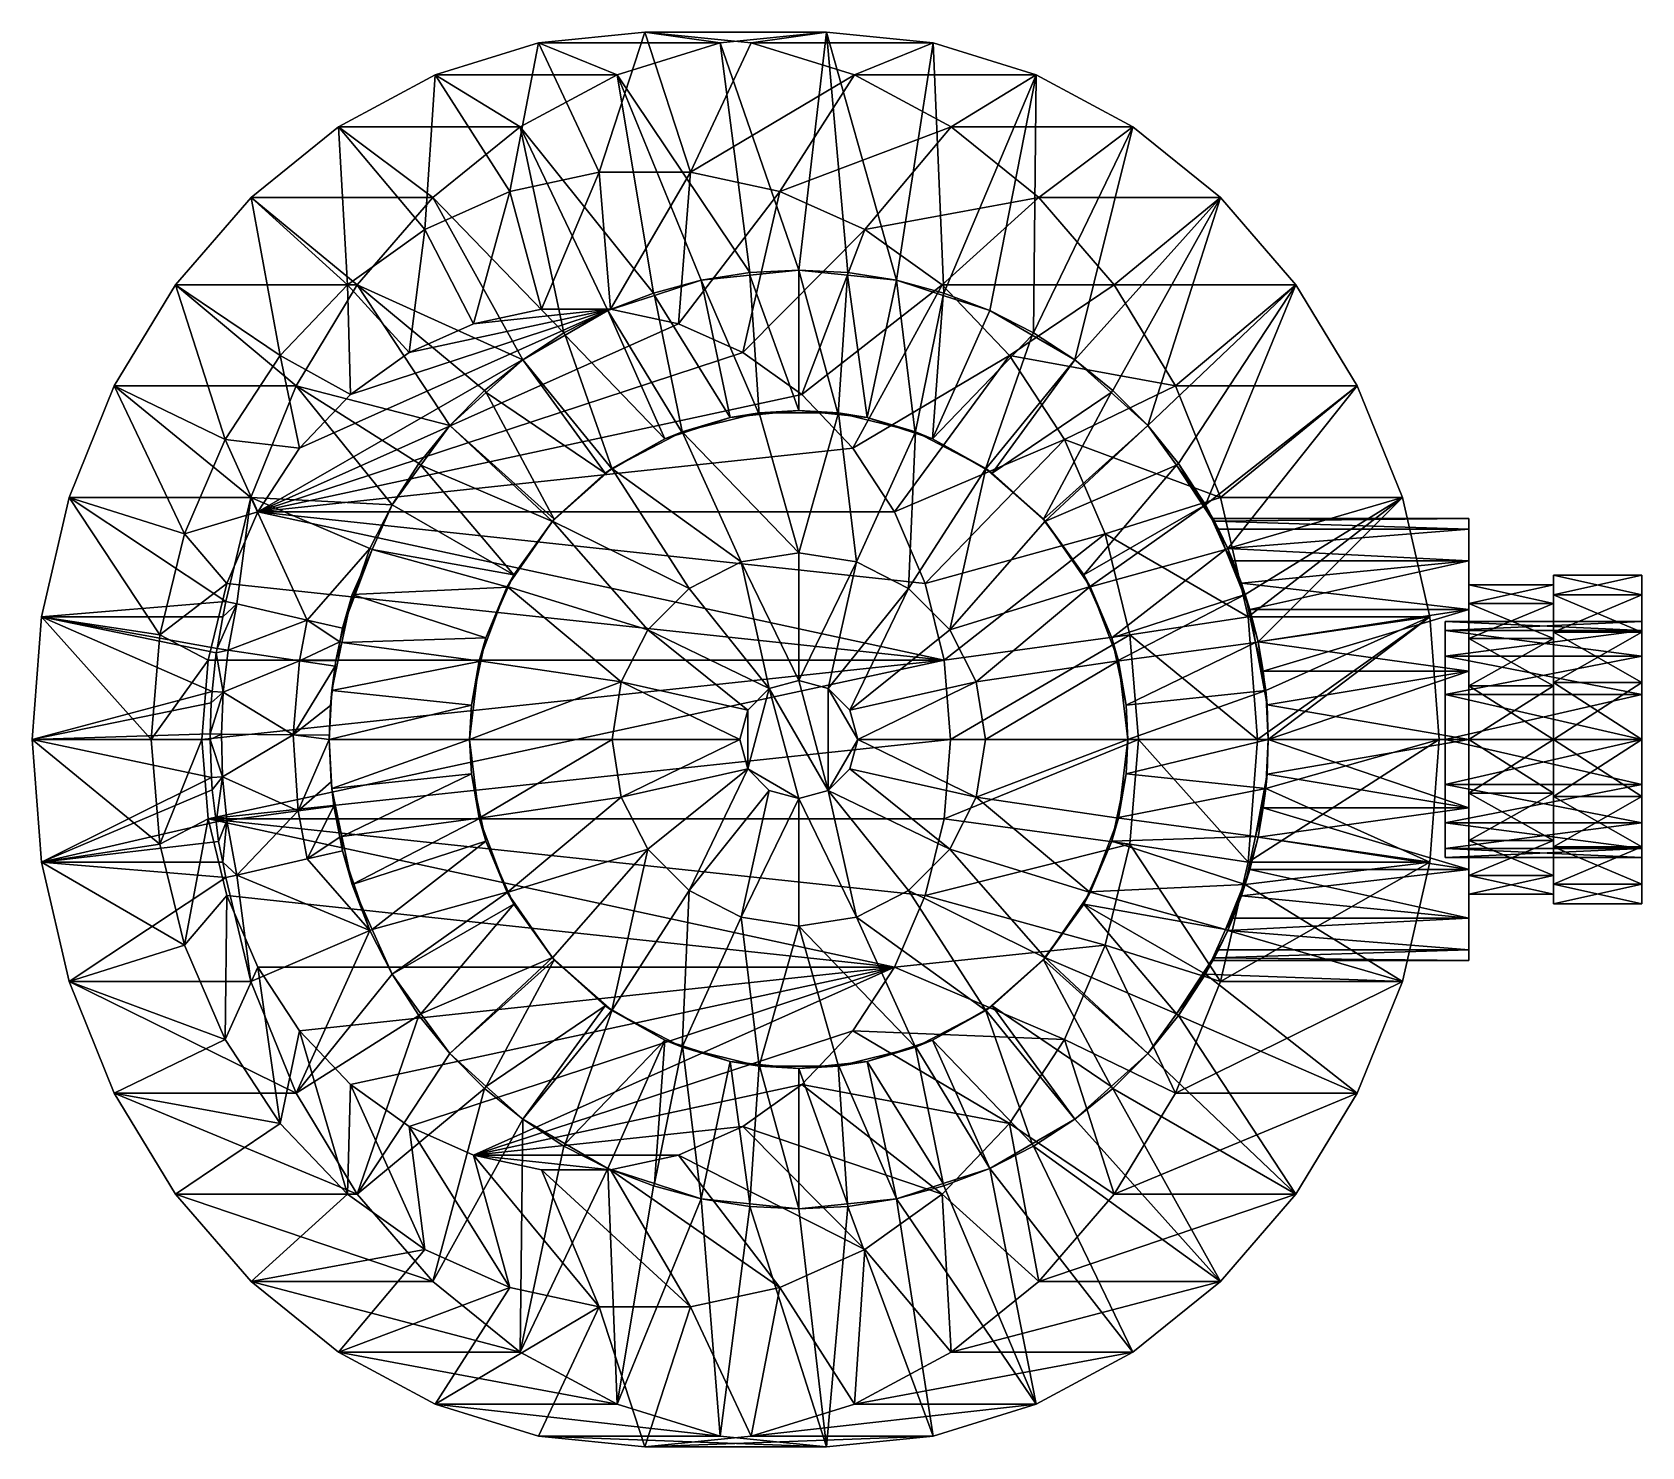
# Model space of a CAD drawing. Header units: metres. Extents: x -0.039 to 0.0429, y -0.036 to 0.036.
import ezdxf

# ---------------------------------------------------------------- set-up
doc = ezdxf.new("R2010")
doc.units = ezdxf.units.M
doc.header["$LTSCALE"] = 0.0254
doc.layers.get('0').update_dxf_attribs({"true_color": 0xffffff})

msp = doc.modelspace()

# ---------------------------------------------------------------- linework, layer by layer
at = {"color": 5, "true_color": 0x0000ff}
for p, q in [((-0.013269, 0.035453, 0.252259), (-0.018518, 0.033829, 0.249228)), ((-0.013269, 0.035453, 0.252259), (-0.018518, 0.033829, 0.249228)), ((-0.007855, 0.036, 0.255384), (-0.013269, 0.035453, 0.252259)), ((-0.007855, 0.036, 0.255384), (-0.013269, 0.035453, 0.252259)), ((-0.013269, 0.035453, 0.252259), (-0.004019, 0.035453, 0.236237)), ((-0.013269, 0.035453, 0.252259), (-0.004019, 0.035453, 0.236237)), ((-0.009268, 0.033829, 0.233206), (-0.004019, 0.035453, 0.236237)), ((-0.009268, 0.033829, 0.233206), (-0.004019, 0.035453, 0.236237)), ((-0.002441, 0.035453, 0.25851), (-0.007855, 0.036, 0.255384)), ((-0.007855, 0.036, 0.255384), (0.001395, 0.036, 0.239363)), ((-0.007855, 0.036, 0.255384), (0.001395, 0.036, 0.239363)), ((-0.002441, 0.035453, 0.25851), (-0.007855, 0.036, 0.255384)), ((-0.004019, 0.035453, 0.236237), (0.001395, 0.036, 0.239363)), ((-0.004019, 0.035453, 0.236237), (0.001395, 0.036, 0.239363)), ((0.002808, 0.033829, 0.261541), (-0.002441, 0.035453, 0.25851)), ((-0.002441, 0.035453, 0.25851), (0.006809, 0.035453, 0.242488)), ((-0.002441, 0.035453, 0.25851), (0.006809, 0.035453, 0.242488)), ((0.002808, 0.033829, 0.261541), (-0.002441, 0.035453, 0.25851)), ((0.001395, 0.036, 0.239363), (0.006809, 0.035453, 0.242488)), ((0.001395, 0.036, 0.239363), (0.006809, 0.035453, 0.242488)), ((0.006809, 0.035453, 0.242488), (0.012058, 0.033829, 0.245519)), ((0.006809, 0.035453, 0.242488), (0.012058, 0.033829, 0.245519)), ((-0.018518, 0.033829, 0.249228), (-0.023443, 0.031177, 0.246384)), ((-0.018518, 0.033829, 0.249228), (-0.023443, 0.031177, 0.246384)), ((-0.018518, 0.033829, 0.249228), (-0.009268, 0.033829, 0.233206)), ((-0.018518, 0.033829, 0.249228), (-0.009268, 0.033829, 0.233206)), ((-0.014193, 0.031177, 0.230363), (-0.009268, 0.033829, 0.233206)), ((-0.014193, 0.031177, 0.230363), (-0.009268, 0.033829, 0.233206)), ((0.007734, 0.031177, 0.264384), (0.002808, 0.033829, 0.261541)), ((0.002808, 0.033829, 0.261541), (0.012058, 0.033829, 0.245519)), ((0.002808, 0.033829, 0.261541), (0.012058, 0.033829, 0.245519)), ((0.007734, 0.031177, 0.264384), (0.002808, 0.033829, 0.261541)), ((0.012058, 0.033829, 0.245519), (0.016984, 0.031177, 0.248363)), ((0.012058, 0.033829, 0.245519), (0.016984, 0.031177, 0.248363)), ((-0.023443, 0.031177, 0.246384), (-0.027895, 0.027578, 0.243814)), ((-0.023443, 0.031177, 0.246384), (-0.027895, 0.027578, 0.243814)), ((-0.023443, 0.031177, 0.246384), (-0.014193, 0.031177, 0.230363)), ((-0.023443, 0.031177, 0.246384), (-0.014193, 0.031177, 0.230363)), ((-0.018645, 0.027578, 0.227793), (-0.014193, 0.031177, 0.230363)), ((-0.018645, 0.027578, 0.227793), (-0.014193, 0.031177, 0.230363)), ((0.012185, 0.027578, 0.266954), (0.007734, 0.031177, 0.264384)), ((0.007734, 0.031177, 0.264384), (0.016984, 0.031177, 0.248363)), ((0.007734, 0.031177, 0.264384), (0.016984, 0.031177, 0.248363)), ((0.012185, 0.027578, 0.266954), (0.007734, 0.031177, 0.264384)), ((0.016984, 0.031177, 0.248363), (0.021435, 0.027578, 0.250933)), ((0.016984, 0.031177, 0.248363), (0.021435, 0.027578, 0.250933)), ((-0.010172, 0.028876, 0.254046), (-0.014728, 0.027893, 0.251416)), ((-0.010172, 0.028876, 0.254046), (-0.014728, 0.027893, 0.251416)), ((-0.010172, 0.028876, 0.254046), (-0.013113, 0.021906, 0.260431)), ((-0.010172, 0.028876, 0.254046), (-0.013113, 0.021906, 0.260431)), ((-0.005538, 0.028876, 0.256722), (-0.010172, 0.028876, 0.254046)), ((-0.005538, 0.028876, 0.256722), (-0.010172, 0.028876, 0.254046)), ((-0.005538, 0.028876, 0.256722), (-0.009597, 0.021906, 0.262461)), ((-0.005538, 0.028876, 0.256722), (-0.009597, 0.021906, 0.262461)), ((-0.000982, 0.027893, 0.259352), (-0.005538, 0.028876, 0.256722)), ((-0.000982, 0.027893, 0.259352), (-0.005538, 0.028876, 0.256722)), ((-0.014728, 0.027893, 0.251416), (-0.019049, 0.02596, 0.248921)), ((-0.014728, 0.027893, 0.251416), (-0.019049, 0.02596, 0.248921)), ((-0.014728, 0.027893, 0.251416), (-0.016569, 0.02116, 0.258436)), ((-0.014728, 0.027893, 0.251416), (-0.016569, 0.02116, 0.258436)), ((-0.000982, 0.027893, 0.259352), (-0.006141, 0.02116, 0.264457)), ((-0.000982, 0.027893, 0.259352), (-0.006141, 0.02116, 0.264457)), ((0.00334, 0.02596, 0.261847), (-0.000982, 0.027893, 0.259352)), ((0.00334, 0.02596, 0.261847), (-0.000982, 0.027893, 0.259352)), ((-0.027895, 0.027578, 0.243814), (-0.031738, 0.02314, 0.241595)), ((-0.027895, 0.027578, 0.243814), (-0.031738, 0.02314, 0.241595)), ((-0.027895, 0.027578, 0.243814), (-0.018645, 0.027578, 0.227793)), ((-0.027895, 0.027578, 0.243814), (-0.018645, 0.027578, 0.227793)), ((-0.022488, 0.02314, 0.225574), (-0.018645, 0.027578, 0.227793)), ((-0.022488, 0.02314, 0.225574), (-0.018645, 0.027578, 0.227793)), ((0.016028, 0.02314, 0.269173), (0.012185, 0.027578, 0.266954)), ((0.012185, 0.027578, 0.266954), (0.021435, 0.027578, 0.250933)), ((0.012185, 0.027578, 0.266954), (0.021435, 0.027578, 0.250933)), ((0.016028, 0.02314, 0.269173), (0.012185, 0.027578, 0.266954)), ((0.021435, 0.027578, 0.250933), (0.025278, 0.02314, 0.253152)), ((0.021435, 0.027578, 0.250933), (0.025278, 0.02314, 0.253152)), ((-0.019049, 0.02596, 0.248921), (-0.02299, 0.023142, 0.246646)), ((-0.019049, 0.02596, 0.248921), (-0.02299, 0.023142, 0.246646)), ((-0.019049, 0.02596, 0.248921), (-0.019847, 0.019694, 0.256543)), ((-0.019049, 0.02596, 0.248921), (-0.019847, 0.019694, 0.256543)), ((0.00334, 0.02596, 0.261847), (-0.002862, 0.019694, 0.26635)), ((0.00334, 0.02596, 0.261847), (-0.002862, 0.019694, 0.26635)), ((0.00728, 0.023142, 0.264122), (0.00334, 0.02596, 0.261847)), ((0.00728, 0.023142, 0.264122), (0.00334, 0.02596, 0.261847)), ((-0.004991, 0.023371, 0.235676), (-0.002521, 0.023763, 0.237102)), ((-0.004991, 0.023371, 0.235676), (-0.002521, 0.023763, 0.237102)), ((-0.000023, 0.023893, 0.208943), (-0.002521, 0.023763, 0.237102)), ((-0.002521, 0.023763, 0.237102), (-0.000023, 0.023893, 0.238544)), ((-0.000023, 0.023893, 0.208943), (-0.002521, 0.023763, 0.237102)), ((-0.002521, 0.023763, 0.237102), (-0.000023, 0.023893, 0.238544)), ((-0.002507, 0.023632, 0.208943), (-0.000023, 0.023893, 0.208943)), ((-0.002507, 0.023632, 0.208943), (-0.000023, 0.023893, 0.208943)), ((-0.000023, 0.01675, 0.2018), (-0.000023, 0.023893, 0.208943)), ((-0.000023, 0.023893, 0.208943), (0.002461, 0.023632, 0.208943)), ((-0.000023, 0.01675, 0.2018), (-0.000023, 0.023893, 0.208943)), ((-0.000023, 0.023893, 0.238544), (0.002474, 0.023763, 0.239986)), ((-0.000023, 0.023893, 0.208943), (0.002461, 0.023632, 0.208943)), ((-0.000023, 0.023893, 0.208943), (-0.000023, 0.023893, 0.238544)), ((-0.000023, 0.023893, 0.208943), (-0.000023, 0.023893, 0.238544)), ((-0.000023, 0.023893, 0.238544), (0.002474, 0.023763, 0.239986)), ((0.004944, 0.023371, 0.208943), (0.002474, 0.023763, 0.239986)), ((0.002474, 0.023763, 0.239986), (0.004944, 0.023371, 0.241412)), ((0.004944, 0.023371, 0.208943), (0.002474, 0.023763, 0.239986)), ((0.002474, 0.023763, 0.239986), (0.004944, 0.023371, 0.241412)), ((-0.031738, 0.02314, 0.241595), (-0.034855, 0.018, 0.239796)), ((-0.031738, 0.02314, 0.241595), (-0.034855, 0.018, 0.239796)), ((-0.031738, 0.02314, 0.241595), (-0.022488, 0.02314, 0.225574)), ((-0.031738, 0.02314, 0.241595), (-0.022488, 0.02314, 0.225574)), ((-0.02299, 0.023142, 0.246646), (-0.026415, 0.019537, 0.244669)), ((-0.02299, 0.023142, 0.246646), (-0.026415, 0.019537, 0.244669)), ((-0.025605, 0.018, 0.223774), (-0.022488, 0.02314, 0.225574)), ((-0.025605, 0.018, 0.223774), (-0.022488, 0.02314, 0.225574)), ((-0.02299, 0.023142, 0.246646), (-0.022837, 0.017556, 0.254817)), ((-0.02299, 0.023142, 0.246646), (-0.022837, 0.017556, 0.254817)), ((-0.004991, 0.023371, 0.208943), (-0.007407, 0.022724, 0.234281)), ((-0.007407, 0.022724, 0.234281), (-0.004991, 0.023371, 0.235676)), ((-0.004991, 0.023371, 0.208943), (-0.007407, 0.022724, 0.234281)), ((-0.007407, 0.022724, 0.234281), (-0.004991, 0.023371, 0.235676)), ((-0.007366, 0.0226, 0.208943), (-0.004991, 0.023371, 0.208943)), ((-0.007366, 0.0226, 0.208943), (-0.004991, 0.023371, 0.208943)), ((-0.004991, 0.023371, 0.208943), (-0.002507, 0.023632, 0.208943)), ((-0.004991, 0.023371, 0.208943), (-0.002507, 0.023632, 0.208943)), ((-0.004991, 0.023371, 0.208943), (-0.003506, 0.016384, 0.2018)), ((-0.004991, 0.023371, 0.208943), (-0.003506, 0.016384, 0.2018)), ((-0.004991, 0.023371, 0.208943), (-0.004991, 0.023371, 0.235676)), ((-0.004991, 0.023371, 0.208943), (-0.004991, 0.023371, 0.235676)), ((0.00728, 0.023142, 0.264122), (0.000127, 0.017556, 0.268075)), ((0.00728, 0.023142, 0.264122), (0.000127, 0.017556, 0.268075)), ((0.002461, 0.023632, 0.208943), (0.004944, 0.023371, 0.208943)), ((0.002461, 0.023632, 0.208943), (0.004944, 0.023371, 0.208943)), ((0.004944, 0.023371, 0.208943), (0.003459, 0.016384, 0.2018)), ((0.004944, 0.023371, 0.208943), (0.003459, 0.016384, 0.2018)), ((0.004944, 0.023371, 0.208943), (0.00732, 0.0226, 0.208943)), ((0.004944, 0.023371, 0.241412), (0.00736, 0.022724, 0.242807)), ((0.004944, 0.023371, 0.208943), (0.00732, 0.0226, 0.208943)), ((0.004944, 0.023371, 0.208943), (0.004944, 0.023371, 0.241412)), ((0.004944, 0.023371, 0.208943), (0.004944, 0.023371, 0.241412)), ((0.004944, 0.023371, 0.241412), (0.00736, 0.022724, 0.242807)), ((0.010705, 0.019537, 0.2661), (0.00728, 0.023142, 0.264122)), ((0.010705, 0.019537, 0.2661), (0.00728, 0.023142, 0.264122)), ((0.019145, 0.018, 0.270973), (0.016028, 0.02314, 0.269173)), ((0.016028, 0.02314, 0.269173), (0.025278, 0.02314, 0.253152)), ((0.016028, 0.02314, 0.269173), (0.025278, 0.02314, 0.253152)), ((0.019145, 0.018, 0.270973), (0.016028, 0.02314, 0.269173)), ((0.025278, 0.02314, 0.253152), (0.028395, 0.018, 0.254951)), ((0.025278, 0.02314, 0.253152), (0.028395, 0.018, 0.254951)), ((-0.009742, 0.021828, 0.232933), (-0.007407, 0.022724, 0.234281)), ((-0.009742, 0.021828, 0.232933), (-0.007407, 0.022724, 0.234281)), ((-0.009742, 0.021828, 0.208943), (-0.007366, 0.0226, 0.208943)), ((-0.009742, 0.021828, 0.208943), (-0.007366, 0.0226, 0.208943)), ((0.00732, 0.0226, 0.208943), (0.009695, 0.021828, 0.208943)), ((0.00732, 0.0226, 0.208943), (0.009695, 0.021828, 0.208943)), ((0.009695, 0.021828, 0.208943), (0.00736, 0.022724, 0.242807)), ((0.00736, 0.022724, 0.242807), (0.009695, 0.021828, 0.244155)), ((0.009695, 0.021828, 0.208943), (0.00736, 0.022724, 0.242807)), ((0.00736, 0.022724, 0.242807), (0.009695, 0.021828, 0.244155)), ((-0.013113, 0.021906, 0.260431), (-0.016569, 0.02116, 0.258436)), ((-0.013113, 0.021906, 0.260431), (-0.016569, 0.02116, 0.258436)), ((-0.009597, 0.021906, 0.262461), (-0.013113, 0.021906, 0.260431)), ((-0.009597, 0.021906, 0.262461), (-0.013113, 0.021906, 0.260431)), ((-0.009742, 0.021828, 0.208943), (-0.01197, 0.020692, 0.231646)), ((-0.01197, 0.020692, 0.231646), (-0.009742, 0.021828, 0.232933)), ((-0.009742, 0.021828, 0.208943), (-0.01197, 0.020692, 0.231646)), ((-0.01197, 0.020692, 0.231646), (-0.009742, 0.021828, 0.232933)), ((-0.011905, 0.020579, 0.208943), (-0.009742, 0.021828, 0.208943)), ((-0.011905, 0.020579, 0.208943), (-0.009742, 0.021828, 0.208943)), ((-0.009742, 0.021828, 0.208943), (-0.006836, 0.015302, 0.2018)), ((-0.009742, 0.021828, 0.208943), (-0.006836, 0.015302, 0.2018)), ((-0.009742, 0.021828, 0.208943), (-0.009742, 0.021828, 0.232933)), ((-0.009742, 0.021828, 0.208943), (-0.009742, 0.021828, 0.232933)), ((-0.006141, 0.02116, 0.264457), (-0.009597, 0.021906, 0.262461)), ((-0.006141, 0.02116, 0.264457), (-0.009597, 0.021906, 0.262461)), ((0.009695, 0.021828, 0.208943), (0.00679, 0.015302, 0.2018)), ((0.009695, 0.021828, 0.208943), (0.00679, 0.015302, 0.2018)), ((0.009695, 0.021828, 0.208943), (0.011858, 0.020579, 0.208943)), ((0.009695, 0.021828, 0.244155), (0.011923, 0.020692, 0.245441)), ((0.009695, 0.021828, 0.208943), (0.011858, 0.020579, 0.208943)), ((0.009695, 0.021828, 0.208943), (0.009695, 0.021828, 0.244155)), ((0.009695, 0.021828, 0.208943), (0.009695, 0.021828, 0.244155)), ((0.009695, 0.021828, 0.244155), (0.011923, 0.020692, 0.245441)), ((-0.016569, 0.02116, 0.258436), (-0.019847, 0.019694, 0.256543)), ((-0.016569, 0.02116, 0.258436), (-0.019847, 0.019694, 0.256543)), ((-0.014067, 0.01933, 0.230435), (-0.01197, 0.020692, 0.231646)), ((-0.014067, 0.01933, 0.230435), (-0.01197, 0.020692, 0.231646)), ((-0.014067, 0.01933, 0.208943), (-0.011905, 0.020579, 0.208943)), ((-0.014067, 0.01933, 0.208943), (-0.011905, 0.020579, 0.208943)), ((-0.002862, 0.019694, 0.26635), (-0.006141, 0.02116, 0.264457)), ((-0.002862, 0.019694, 0.26635), (-0.006141, 0.02116, 0.264457)), ((0.011858, 0.020579, 0.208943), (0.014021, 0.01933, 0.208943)), ((0.011858, 0.020579, 0.208943), (0.014021, 0.01933, 0.208943)), ((0.014021, 0.01933, 0.208943), (0.011923, 0.020692, 0.245441)), ((0.011923, 0.020692, 0.245441), (0.014021, 0.01933, 0.246652)), ((0.014021, 0.01933, 0.208943), (0.011923, 0.020692, 0.245441)), ((0.011923, 0.020692, 0.245441), (0.014021, 0.01933, 0.246652)), ((-0.019847, 0.019694, 0.256543), (-0.022837, 0.017556, 0.254817)), ((-0.019847, 0.019694, 0.256543), (-0.022837, 0.017556, 0.254817)), ((0.000127, 0.017556, 0.268075), (-0.002862, 0.019694, 0.26635)), ((0.000127, 0.017556, 0.268075), (-0.002862, 0.019694, 0.26635)), ((-0.026415, 0.019537, 0.244669), (-0.029208, 0.015267, 0.243056)), ((-0.026415, 0.019537, 0.244669), (-0.029208, 0.015267, 0.243056)), ((-0.026415, 0.019537, 0.244669), (-0.025435, 0.014821, 0.253317)), ((-0.026415, 0.019537, 0.244669), (-0.025435, 0.014821, 0.253317)), ((-0.014067, 0.01933, 0.208943), (-0.016011, 0.017756, 0.229313)), ((-0.016011, 0.017756, 0.229313), (-0.014067, 0.01933, 0.230435)), ((-0.014067, 0.01933, 0.208943), (-0.016011, 0.017756, 0.229313)), ((-0.016011, 0.017756, 0.229313), (-0.014067, 0.01933, 0.230435)), ((-0.015923, 0.017659, 0.208943), (-0.014067, 0.01933, 0.208943)), ((-0.015923, 0.017659, 0.208943), (-0.014067, 0.01933, 0.208943)), ((-0.014067, 0.01933, 0.208943), (-0.009869, 0.013551, 0.2018)), ((-0.014067, 0.01933, 0.208943), (-0.009869, 0.013551, 0.2018)), ((-0.014067, 0.01933, 0.208943), (-0.014067, 0.01933, 0.230435)), ((-0.014067, 0.01933, 0.208943), (-0.014067, 0.01933, 0.230435)), ((0.010705, 0.019537, 0.2661), (0.002725, 0.014821, 0.269576)), ((0.010705, 0.019537, 0.2661), (0.002725, 0.014821, 0.269576)), ((0.014021, 0.01933, 0.208943), (0.009822, 0.013551, 0.2018)), ((0.014021, 0.01933, 0.208943), (0.009822, 0.013551, 0.2018)), ((0.013498, 0.015267, 0.267712), (0.010705, 0.019537, 0.2661)), ((0.013498, 0.015267, 0.267712), (0.010705, 0.019537, 0.2661)), ((0.014021, 0.01933, 0.208943), (0.015877, 0.017659, 0.208943)), ((0.014021, 0.01933, 0.246652), (0.015965, 0.017756, 0.247774)), ((0.014021, 0.01933, 0.208943), (0.015877, 0.017659, 0.208943)), ((0.014021, 0.01933, 0.208943), (0.014021, 0.01933, 0.246652)), ((0.014021, 0.01933, 0.208943), (0.014021, 0.01933, 0.246652)), ((0.014021, 0.01933, 0.246652), (0.015965, 0.017756, 0.247774)), ((-0.034855, 0.018, 0.239796), (-0.037152, 0.012313, 0.23847)), ((-0.034855, 0.018, 0.239796), (-0.037152, 0.012313, 0.23847)), ((-0.034855, 0.018, 0.239796), (-0.025605, 0.018, 0.223774)), ((-0.034855, 0.018, 0.239796), (-0.025605, 0.018, 0.223774)), ((-0.027902, 0.012313, 0.222448), (-0.025605, 0.018, 0.223774)), ((-0.027902, 0.012313, 0.222448), (-0.025605, 0.018, 0.223774)), ((-0.022837, 0.017556, 0.254817), (-0.025435, 0.014821, 0.253317)), ((-0.022837, 0.017556, 0.254817), (-0.025435, 0.014821, 0.253317)), ((-0.01778, 0.015988, 0.228292), (-0.016011, 0.017756, 0.229313)), ((-0.01778, 0.015988, 0.228292), (-0.016011, 0.017756, 0.229313)), ((-0.01778, 0.015988, 0.208943), (-0.015923, 0.017659, 0.208943)), ((-0.01778, 0.015988, 0.208943), (-0.015923, 0.017659, 0.208943)), ((0.002725, 0.014821, 0.269576), (0.000127, 0.017556, 0.268075)), ((0.002725, 0.014821, 0.269576), (0.000127, 0.017556, 0.268075)), ((0.015877, 0.017659, 0.208943), (0.017733, 0.015988, 0.208943)), ((0.015877, 0.017659, 0.208943), (0.017733, 0.015988, 0.208943)), ((0.017733, 0.015988, 0.208943), (0.015965, 0.017756, 0.247774)), ((0.015965, 0.017756, 0.247774), (0.017733, 0.015988, 0.248795)), ((0.017733, 0.015988, 0.208943), (0.015965, 0.017756, 0.247774)), ((0.015965, 0.017756, 0.247774), (0.017733, 0.015988, 0.248795)), ((0.021442, 0.012313, 0.272299), (0.019145, 0.018, 0.270973)), ((0.019145, 0.018, 0.270973), (0.028395, 0.018, 0.254951)), ((0.019145, 0.018, 0.270973), (0.028395, 0.018, 0.254951)), ((0.021442, 0.012313, 0.272299), (0.019145, 0.018, 0.270973)), ((0.028395, 0.018, 0.254951), (0.030692, 0.012313, 0.256277)), ((0.028395, 0.018, 0.254951), (0.030692, 0.012313, 0.256277)), ((-0.005963, 0.015662, 0.1865), (-0.002042, 0.016628, 0.1865)), ((-0.005963, 0.015662, 0.1865), (-0.002042, 0.016628, 0.1865)), ((-0.003506, 0.016384, 0.2018), (-0.005963, 0.015662, 0.1865)), ((-0.003506, 0.016384, 0.2018), (-0.005963, 0.015662, 0.1865)), ((-0.005941, 0.015593, 0.2018), (-0.003506, 0.016384, 0.2018)), ((-0.005941, 0.015593, 0.2018), (-0.003506, 0.016384, 0.2018)), ((-0.003506, 0.016384, 0.2018), (-0.002042, 0.016628, 0.1865)), ((-0.003506, 0.016384, 0.2018), (-0.002042, 0.016628, 0.1865)), ((-0.003506, 0.016384, 0.2018), (-0.002033, 0.016539, 0.2018)), ((-0.003506, 0.016384, 0.2018), (-0.002033, 0.016539, 0.2018)), ((-0.000023, 0.01675, 0.2018), (-0.002042, 0.016628, 0.1865)), ((-0.000023, 0.01675, 0.2018), (-0.002042, 0.016628, 0.1865)), ((-0.002042, 0.016628, 0.1865), (0.001996, 0.016628, 0.1865)), ((-0.002042, 0.016628, 0.1865), (0.001996, 0.016628, 0.1865)), ((-0.002033, 0.016539, 0.2018), (-0.000023, 0.01675, 0.2018)), ((-0.002033, 0.016539, 0.2018), (-0.000023, 0.01675, 0.2018)), ((0.001986, 0.016539, 0.2018), (-0.000023, 0.01675, 0.2018)), ((-0.000023, 0.01675, 0.2018), (0.001996, 0.016628, 0.1865)), ((0.001986, 0.016539, 0.2018), (-0.000023, 0.01675, 0.2018)), ((-0.000023, 0.01675, 0.2018), (0.001996, 0.016628, 0.1865)), ((0.003459, 0.016384, 0.2018), (0.001986, 0.016539, 0.2018)), ((0.003459, 0.016384, 0.2018), (0.001986, 0.016539, 0.2018)), ((0.001996, 0.016628, 0.1865), (0.005916, 0.015662, 0.1865)), ((0.003459, 0.016384, 0.2018), (0.001996, 0.016628, 0.1865)), ((0.003459, 0.016384, 0.2018), (0.001996, 0.016628, 0.1865)), ((0.001996, 0.016628, 0.1865), (0.005916, 0.015662, 0.1865)), ((0.005894, 0.015593, 0.2018), (0.003459, 0.016384, 0.2018)), ((0.003459, 0.016384, 0.2018), (0.005916, 0.015662, 0.1865)), ((0.003459, 0.016384, 0.2018), (0.005916, 0.015662, 0.1865)), ((0.005894, 0.015593, 0.2018), (0.003459, 0.016384, 0.2018)), ((-0.01778, 0.015988, 0.208943), (-0.019353, 0.014044, 0.227384)), ((-0.019353, 0.014044, 0.227384), (-0.01778, 0.015988, 0.228292)), ((-0.01778, 0.015988, 0.208943), (-0.019353, 0.014044, 0.227384)), ((-0.019353, 0.014044, 0.227384), (-0.01778, 0.015988, 0.228292)), ((-0.019248, 0.013967, 0.208943), (-0.01778, 0.015988, 0.208943)), ((-0.019248, 0.013967, 0.208943), (-0.01778, 0.015988, 0.208943)), ((-0.01778, 0.015988, 0.208943), (-0.012471, 0.011208, 0.2018)), ((-0.01778, 0.015988, 0.208943), (-0.012471, 0.011208, 0.2018)), ((-0.01778, 0.015988, 0.208943), (-0.01778, 0.015988, 0.228292)), ((-0.01778, 0.015988, 0.208943), (-0.01778, 0.015988, 0.228292)), ((-0.009538, 0.013785, 0.1865), (-0.005963, 0.015662, 0.1865)), ((-0.009538, 0.013785, 0.1865), (-0.005963, 0.015662, 0.1865)), ((-0.006836, 0.015302, 0.2018), (-0.005963, 0.015662, 0.1865)), ((-0.006836, 0.015302, 0.2018), (-0.005963, 0.015662, 0.1865)), ((-0.006836, 0.015302, 0.2018), (-0.005941, 0.015593, 0.2018)), ((-0.006836, 0.015302, 0.2018), (-0.005941, 0.015593, 0.2018)), ((0.00679, 0.015302, 0.2018), (0.005894, 0.015593, 0.2018)), ((0.00679, 0.015302, 0.2018), (0.005894, 0.015593, 0.2018)), ((0.005916, 0.015662, 0.1865), (0.009492, 0.013785, 0.1865)), ((0.005916, 0.015662, 0.1865), (0.009492, 0.013785, 0.1865)), ((0.005916, 0.015662, 0.1865), (0.00679, 0.015302, 0.2018)), ((0.005916, 0.015662, 0.1865), (0.00679, 0.015302, 0.2018)), ((0.017733, 0.015988, 0.208943), (0.012424, 0.011208, 0.2018)), ((0.017733, 0.015988, 0.208943), (0.012424, 0.011208, 0.2018)), ((0.017733, 0.015988, 0.208943), (0.019201, 0.013967, 0.208943)), ((0.017733, 0.015988, 0.248795), (0.019307, 0.014044, 0.249704)), ((0.017733, 0.015988, 0.208943), (0.019201, 0.013967, 0.208943)), ((0.017733, 0.015988, 0.208943), (0.017733, 0.015988, 0.248795)), ((0.017733, 0.015988, 0.208943), (0.017733, 0.015988, 0.248795)), ((0.017733, 0.015988, 0.248795), (0.019307, 0.014044, 0.249704)), ((-0.029208, 0.015267, 0.243056), (-0.031274, 0.010476, 0.241863)), ((-0.029208, 0.015267, 0.243056), (-0.031274, 0.010476, 0.241863)), ((-0.029208, 0.015267, 0.243056), (-0.027554, 0.011582, 0.252094)), ((-0.029208, 0.015267, 0.243056), (-0.027554, 0.011582, 0.252094)), ((-0.025435, 0.014821, 0.253317), (-0.027554, 0.011582, 0.252094)), ((-0.025435, 0.014821, 0.253317), (-0.027554, 0.011582, 0.252094)), ((-0.00952, 0.013753, 0.2018), (-0.006836, 0.015302, 0.2018)), ((-0.00952, 0.013753, 0.2018), (-0.006836, 0.015302, 0.2018)), ((0.004844, 0.011582, 0.270799), (0.002725, 0.014821, 0.269576)), ((0.004844, 0.011582, 0.270799), (0.002725, 0.014821, 0.269576)), ((0.013498, 0.015267, 0.267712), (0.004844, 0.011582, 0.270799)), ((0.013498, 0.015267, 0.267712), (0.004844, 0.011582, 0.270799)), ((0.009473, 0.013753, 0.2018), (0.00679, 0.015302, 0.2018)), ((0.009473, 0.013753, 0.2018), (0.00679, 0.015302, 0.2018)), ((0.015564, 0.010476, 0.268905), (0.013498, 0.015267, 0.267712)), ((0.015564, 0.010476, 0.268905), (0.013498, 0.015267, 0.267712)), ((-0.020716, 0.011947, 0.226597), (-0.019353, 0.014044, 0.227384)), ((-0.020716, 0.011947, 0.226597), (-0.019353, 0.014044, 0.227384)), ((-0.020716, 0.011947, 0.208943), (-0.019248, 0.013967, 0.208943)), ((-0.020716, 0.011947, 0.208943), (-0.019248, 0.013967, 0.208943)), ((0.019201, 0.013967, 0.208943), (0.019307, 0.014044, 0.249704)), ((0.019201, 0.013967, 0.208943), (0.019307, 0.014044, 0.249704)), ((0.019201, 0.013967, 0.208943), (0.020669, 0.011947, 0.208943)), ((0.021341, 0.010699, 0.236074), (0.019201, 0.013967, 0.208943)), ((0.019201, 0.013967, 0.208943), (0.02113, 0.01111, 0.237782)), ((0.019201, 0.013967, 0.208943), (0.020669, 0.011947, 0.208943)), ((0.021341, 0.010699, 0.236074), (0.019201, 0.013967, 0.208943)), ((0.019201, 0.013967, 0.208943), (0.02113, 0.01111, 0.237782)), ((0.021341, 0.010699, 0.243026), (0.019307, 0.014044, 0.249704)), ((0.019307, 0.014044, 0.249704), (0.020669, 0.011947, 0.250491)), ((0.021341, 0.010699, 0.243026), (0.019307, 0.014044, 0.249704)), ((0.019307, 0.014044, 0.249704), (0.020669, 0.011947, 0.250491)), ((-0.012561, 0.011107, 0.1865), (-0.009538, 0.013785, 0.1865)), ((-0.012561, 0.011107, 0.1865), (-0.009538, 0.013785, 0.1865)), ((-0.012471, 0.011208, 0.2018), (-0.009869, 0.013551, 0.2018)), ((-0.012471, 0.011208, 0.2018), (-0.009869, 0.013551, 0.2018)), ((-0.009869, 0.013551, 0.2018), (-0.009538, 0.013785, 0.1865)), ((-0.009869, 0.013551, 0.2018), (-0.009538, 0.013785, 0.1865)), ((-0.009869, 0.013551, 0.2018), (-0.00952, 0.013753, 0.2018)), ((-0.009869, 0.013551, 0.2018), (-0.00952, 0.013753, 0.2018)), ((0.009822, 0.013551, 0.2018), (0.009473, 0.013753, 0.2018)), ((0.009822, 0.013551, 0.2018), (0.009473, 0.013753, 0.2018)), ((0.009492, 0.013785, 0.1865), (0.012514, 0.011107, 0.1865)), ((0.009822, 0.013551, 0.2018), (0.009492, 0.013785, 0.1865)), ((0.009822, 0.013551, 0.2018), (0.009492, 0.013785, 0.1865)), ((0.009492, 0.013785, 0.1865), (0.012514, 0.011107, 0.1865)), ((0.012424, 0.011208, 0.2018), (0.009822, 0.013551, 0.2018)), ((0.012424, 0.011208, 0.2018), (0.009822, 0.013551, 0.2018)), ((-0.037152, 0.012313, 0.23847), (-0.038558, 0.006251, 0.237658)), ((-0.037152, 0.012313, 0.23847), (-0.038558, 0.006251, 0.237658)), ((-0.037152, 0.012313, 0.23847), (-0.027902, 0.012313, 0.222448)), ((-0.037152, 0.012313, 0.23847), (-0.027902, 0.012313, 0.222448)), ((-0.029182, 0.007027, 0.221709), (-0.027902, 0.012313, 0.222448)), ((-0.029182, 0.007027, 0.221709), (-0.027902, 0.012313, 0.222448)), ((0.022848, 0.006251, 0.273111), (0.021442, 0.012313, 0.272299)), ((0.021442, 0.012313, 0.272299), (0.030692, 0.012313, 0.256277)), ((0.021442, 0.012313, 0.272299), (0.030692, 0.012313, 0.256277)), ((0.022848, 0.006251, 0.273111), (0.021442, 0.012313, 0.272299)), ((0.030692, 0.012313, 0.256277), (0.032098, 0.006251, 0.257089)), ((0.030692, 0.012313, 0.256277), (0.032098, 0.006251, 0.257089)), ((-0.027554, 0.011582, 0.252094), (-0.029121, 0.007947, 0.251189)), ((-0.027554, 0.011582, 0.252094), (-0.029121, 0.007947, 0.251189)), ((-0.020716, 0.011947, 0.208943), (-0.021851, 0.009718, 0.225942)), ((-0.021851, 0.009718, 0.225942), (-0.020716, 0.011947, 0.226597)), ((-0.020716, 0.011947, 0.208943), (-0.021851, 0.009718, 0.225942)), ((-0.021851, 0.009718, 0.225942), (-0.020716, 0.011947, 0.226597)), ((-0.021731, 0.009665, 0.208943), (-0.020716, 0.011947, 0.208943)), ((-0.021731, 0.009665, 0.208943), (-0.020716, 0.011947, 0.208943)), ((-0.020716, 0.011947, 0.208943), (-0.014529, 0.008375, 0.2018)), ((-0.020716, 0.011947, 0.208943), (-0.014529, 0.008375, 0.2018)), ((-0.020716, 0.011947, 0.208943), (-0.020716, 0.011947, 0.226597)), ((-0.020716, 0.011947, 0.208943), (-0.020716, 0.011947, 0.226597)), ((0.006411, 0.007947, 0.271704), (0.004844, 0.011582, 0.270799)), ((0.006411, 0.007947, 0.271704), (0.004844, 0.011582, 0.270799)), ((0.020669, 0.011947, 0.208943), (0.014483, 0.008375, 0.2018)), ((0.020669, 0.011947, 0.208943), (0.014483, 0.008375, 0.2018)), ((0.020669, 0.011947, 0.208943), (0.021685, 0.009665, 0.208943)), ((0.020669, 0.011947, 0.250491), (0.021805, 0.009718, 0.251146)), ((0.021341, 0.010699, 0.243026), (0.020669, 0.011947, 0.250491)), ((0.021341, 0.010699, 0.243026), (0.020669, 0.011947, 0.250491)), ((0.020669, 0.011947, 0.208943), (0.021685, 0.009665, 0.208943)), ((0.020669, 0.011947, 0.208943), (0.021341, 0.010699, 0.236074)), ((0.020669, 0.011947, 0.208943), (0.021341, 0.010699, 0.236074)), ((0.020669, 0.011947, 0.250491), (0.021805, 0.009718, 0.251146)), ((-0.014855, 0.007784, 0.1865), (-0.012561, 0.011107, 0.1865)), ((-0.014855, 0.007784, 0.1865), (-0.012561, 0.011107, 0.1865)), ((-0.014529, 0.008375, 0.2018), (-0.01255, 0.011099, 0.2018)), ((-0.014529, 0.008375, 0.2018), (-0.01255, 0.011099, 0.2018)), ((-0.012471, 0.011208, 0.2018), (-0.012561, 0.011107, 0.1865)), ((-0.012471, 0.011208, 0.2018), (-0.012561, 0.011107, 0.1865)), ((-0.01255, 0.011099, 0.2018), (-0.012471, 0.011208, 0.2018)), ((-0.01255, 0.011099, 0.2018), (-0.012471, 0.011208, 0.2018)), ((0.012503, 0.011099, 0.2018), (0.012424, 0.011208, 0.2018)), ((0.012424, 0.011208, 0.2018), (0.012514, 0.011107, 0.1865)), ((0.012503, 0.011099, 0.2018), (0.012424, 0.011208, 0.2018)), ((0.012424, 0.011208, 0.2018), (0.012514, 0.011107, 0.1865)), ((0.014483, 0.008375, 0.2018), (0.012503, 0.011099, 0.2018)), ((0.014483, 0.008375, 0.2018), (0.012503, 0.011099, 0.2018)), ((0.012514, 0.011107, 0.1865), (0.014808, 0.007784, 0.1865)), ((0.012514, 0.011107, 0.1865), (0.014808, 0.007784, 0.1865)), ((0.034077, 0.01125, 0.23955), (0.021056, 0.01125, 0.23955)), ((0.021056, 0.01125, 0.23955), (0.021129, 0.011112, 0.241308)), ((0.034077, 0.01125, 0.23955), (0.021056, 0.01125, 0.23955)), ((0.02113, 0.01111, 0.237782), (0.021056, 0.01125, 0.23955)), ((0.021056, 0.01125, 0.23955), (0.021129, 0.011112, 0.241308)), ((0.02113, 0.01111, 0.237782), (0.021056, 0.01125, 0.23955)), ((0.034077, 0.01125, 0.23955), (0.021129, 0.011112, 0.241308)), ((0.034077, 0.01125, 0.23955), (0.021129, 0.011112, 0.241308)), ((0.034077, 0.010699, 0.243026), (0.021129, 0.011112, 0.241308)), ((0.021129, 0.011112, 0.241308), (0.021341, 0.010699, 0.243026)), ((0.034077, 0.010699, 0.243026), (0.021129, 0.011112, 0.241308)), ((0.021129, 0.011112, 0.241308), (0.021341, 0.010699, 0.243026)), ((0.034077, 0.01125, 0.23955), (0.02113, 0.01111, 0.237782)), ((0.034077, 0.01125, 0.23955), (0.02113, 0.01111, 0.237782)), ((0.034077, 0.010699, 0.236074), (0.02113, 0.01111, 0.237782)), ((0.034077, 0.010699, 0.236074), (0.02113, 0.01111, 0.237782)), ((0.021341, 0.010699, 0.236074), (0.02113, 0.01111, 0.237782)), ((0.021341, 0.010699, 0.236074), (0.02113, 0.01111, 0.237782)), ((0.034077, 0.010699, 0.243026), (0.021341, 0.010699, 0.243026)), ((0.021341, 0.010699, 0.243026), (0.021805, 0.009718, 0.245217)), ((0.034077, 0.010699, 0.243026), (0.021341, 0.010699, 0.243026)), ((0.034077, 0.010699, 0.236074), (0.021341, 0.010699, 0.236074)), ((0.034077, 0.010699, 0.236074), (0.021341, 0.010699, 0.236074)), ((0.021805, 0.009718, 0.233883), (0.021341, 0.010699, 0.236074)), ((0.021341, 0.010699, 0.243026), (0.021805, 0.009718, 0.245217)), ((0.021805, 0.009718, 0.233883), (0.021341, 0.010699, 0.236074)), ((0.034077, 0.010699, 0.236074), (0.034077, 0.01125, 0.23955)), ((0.034077, 0.01125, 0.23955), (0.034077, 0.010699, 0.243026)), ((0.034077, 0.01125, 0.23955), (0.034077, 0.010699, 0.243026)), ((0.034077, 0.010699, 0.236074), (0.034077, 0.01125, 0.23955)), ((0.034077, 0.009101, 0.232937), (0.034077, 0.010699, 0.236074)), ((0.034077, 0.010699, 0.243026), (0.034077, 0.009101, 0.246163)), ((0.034077, 0.010699, 0.243026), (0.034077, 0.009101, 0.246163)), ((0.034077, 0.009101, 0.232937), (0.034077, 0.010699, 0.236074)), ((-0.031274, 0.010476, 0.241863), (-0.032542, 0.005329, 0.241131)), ((-0.031274, 0.010476, 0.241863), (-0.032542, 0.005329, 0.241131)), ((-0.031274, 0.010476, 0.241863), (-0.029121, 0.007947, 0.251189)), ((-0.031274, 0.010476, 0.241863), (-0.029121, 0.007947, 0.251189)), ((0.015564, 0.010476, 0.268905), (0.006411, 0.007947, 0.271704)), ((0.015564, 0.010476, 0.268905), (0.006411, 0.007947, 0.271704)), ((0.016832, 0.005329, 0.269637), (0.015564, 0.010476, 0.268905)), ((0.016832, 0.005329, 0.269637), (0.015564, 0.010476, 0.268905)), ((-0.023236, 0.005661, 0.225142), (-0.021851, 0.009718, 0.225942)), ((-0.023236, 0.005661, 0.225142), (-0.021851, 0.009718, 0.225942)), ((-0.021731, 0.009665, 0.208943), (-0.023236, 0.005661, 0.225142)), ((-0.021731, 0.009665, 0.208943), (-0.023236, 0.005661, 0.225142)), ((-0.022747, 0.007383, 0.208943), (-0.021731, 0.009665, 0.208943)), ((-0.022747, 0.007383, 0.208943), (-0.021731, 0.009665, 0.208943)), ((-0.021731, 0.009665, 0.208943), (-0.021851, 0.009718, 0.225942)), ((-0.021731, 0.009665, 0.208943), (-0.021851, 0.009718, 0.225942)), ((-0.005607, 0.007686, 0.179), (-0.002959, 0.009035, 0.179)), ((-0.005607, 0.007686, 0.1865), (-0.002959, 0.009035, 0.1865)), ((-0.005607, 0.007686, 0.179), (-0.002959, 0.009035, 0.179)), ((-0.005607, 0.007686, 0.1865), (-0.002959, 0.009035, 0.1865)), ((-0.002959, 0.009035, 0.179), (-0.000023, 0.0095, 0.179)), ((-0.002959, 0.009035, 0.1865), (-0.000023, 0.0095, 0.1865)), ((-0.002959, 0.009035, 0.179), (-0.000023, 0.0095, 0.179)), ((-0.002959, 0.009035, 0.1865), (-0.000023, 0.0095, 0.1865)), ((-0.002959, 0.009035, 0.1865), (-0.002959, 0.009035, 0.179)), ((-0.002959, 0.009035, 0.1865), (-0.002959, 0.009035, 0.179)), ((-0.000023, 0.0095, 0.179), (0.002912, 0.009035, 0.179)), ((-0.000023, 0.0095, 0.1865), (-0.000023, 0.0095, 0.179)), ((-0.000023, 0.0095, 0.1865), (-0.000023, 0.0095, 0.179)), ((-0.000023, 0.0095, 0.1865), (0.002912, 0.009035, 0.1865)), ((-0.000023, 0.0095, 0.179), (0.002912, 0.009035, 0.179)), ((-0.000023, 0.0095, 0.1865), (0.002912, 0.009035, 0.1865)), ((0.002912, 0.009035, 0.179), (0.005561, 0.007686, 0.179)), ((0.002912, 0.009035, 0.1865), (0.002912, 0.009035, 0.179)), ((0.002912, 0.009035, 0.1865), (0.002912, 0.009035, 0.179)), ((0.002912, 0.009035, 0.1865), (0.005561, 0.007686, 0.1865)), ((0.002912, 0.009035, 0.179), (0.005561, 0.007686, 0.179)), ((0.002912, 0.009035, 0.1865), (0.005561, 0.007686, 0.1865)), ((0.021685, 0.009665, 0.208943), (0.022701, 0.007383, 0.208943)), ((0.022508, 0.007951, 0.231591), (0.021685, 0.009665, 0.208943)), ((0.022508, 0.007951, 0.231591), (0.021685, 0.009665, 0.208943)), ((0.022937, 0.006613, 0.230449), (0.021685, 0.009665, 0.208943)), ((0.021685, 0.009665, 0.208943), (0.022701, 0.007383, 0.208943)), ((0.022937, 0.006613, 0.230449), (0.021685, 0.009665, 0.208943)), ((0.034077, 0.009101, 0.246163), (0.021805, 0.009718, 0.245217)), ((0.021805, 0.009718, 0.245217), (0.022069, 0.009101, 0.246163)), ((0.034077, 0.009101, 0.246163), (0.021805, 0.009718, 0.245217)), ((0.034077, 0.009101, 0.232937), (0.021805, 0.009718, 0.233883)), ((0.034077, 0.009101, 0.232937), (0.021805, 0.009718, 0.233883)), ((0.022069, 0.009101, 0.232937), (0.021805, 0.009718, 0.233883)), ((0.021805, 0.009718, 0.245217), (0.022069, 0.009101, 0.246163)), ((0.021805, 0.009718, 0.245217), (0.021805, 0.009718, 0.251146)), ((0.022069, 0.009101, 0.232937), (0.021805, 0.009718, 0.233883)), ((0.021805, 0.009718, 0.245217), (0.021805, 0.009718, 0.251146)), ((0.022937, 0.006613, 0.248651), (0.021805, 0.009718, 0.251146)), ((0.021805, 0.009718, 0.251146), (0.022701, 0.007383, 0.251664)), ((0.022937, 0.006613, 0.248651), (0.021805, 0.009718, 0.251146)), ((0.021805, 0.009718, 0.251146), (0.022701, 0.007383, 0.251664)), ((0.034077, 0.009101, 0.246163), (0.022069, 0.009101, 0.246163)), ((0.022069, 0.009101, 0.246163), (0.022506, 0.007959, 0.2475)), ((0.034077, 0.009101, 0.246163), (0.022069, 0.009101, 0.246163)), ((0.034077, 0.009101, 0.232937), (0.022069, 0.009101, 0.232937)), ((0.022508, 0.007951, 0.231591), (0.022069, 0.009101, 0.232937)), ((0.034077, 0.009101, 0.232937), (0.022069, 0.009101, 0.232937)), ((0.022508, 0.007951, 0.231591), (0.022069, 0.009101, 0.232937)), ((0.022069, 0.009101, 0.246163), (0.022506, 0.007959, 0.2475)), ((0.034077, 0.009101, 0.246163), (0.022506, 0.007959, 0.2475)), ((0.034077, 0.009101, 0.246163), (0.022506, 0.007959, 0.2475)), ((0.022508, 0.007951, 0.231591), (0.034077, 0.009101, 0.232937)), ((0.022508, 0.007951, 0.231591), (0.034077, 0.009101, 0.232937)), ((0.022937, 0.006613, 0.230449), (0.034077, 0.009101, 0.232937)), ((0.022937, 0.006613, 0.230449), (0.034077, 0.009101, 0.232937)), ((0.034077, 0.006613, 0.230449), (0.034077, 0.009101, 0.232937)), ((0.034077, 0.009101, 0.246163), (0.034077, 0.006613, 0.248651)), ((0.034077, 0.009101, 0.246163), (0.034077, 0.006613, 0.248651)), ((0.034077, 0.006613, 0.230449), (0.034077, 0.009101, 0.232937)), ((-0.014855, 0.007784, 0.1865), (-0.014529, 0.008375, 0.2018)), ((-0.014855, 0.007784, 0.1865), (-0.014529, 0.008375, 0.2018)), ((-0.014803, 0.007761, 0.2018), (-0.014529, 0.008375, 0.2018)), ((-0.014803, 0.007761, 0.2018), (-0.014529, 0.008375, 0.2018)), ((0.014756, 0.007761, 0.2018), (0.014483, 0.008375, 0.2018)), ((0.014483, 0.008375, 0.2018), (0.014808, 0.007784, 0.1865)), ((0.014756, 0.007761, 0.2018), (0.014483, 0.008375, 0.2018)), ((0.014483, 0.008375, 0.2018), (0.014808, 0.007784, 0.1865)), ((0.038377, 0.007361, 0.2353), (0.038377, 0.008371, 0.238074)), ((0.038377, 0.008371, 0.238074), (0.042877, 0.008371, 0.238074)), ((0.038377, 0.008371, 0.238074), (0.042877, 0.008371, 0.238074)), ((0.038377, 0.008371, 0.238074), (0.038377, 0.008371, 0.241026)), ((0.038377, 0.008371, 0.241026), (0.042877, 0.008371, 0.241026)), ((0.038377, 0.008371, 0.241026), (0.042877, 0.008371, 0.241026)), ((0.038377, 0.008371, 0.241026), (0.038377, 0.007361, 0.2438)), ((0.038377, 0.008371, 0.241026), (0.038377, 0.007361, 0.2438)), ((0.038377, 0.008371, 0.238074), (0.038377, 0.008371, 0.241026)), ((0.038377, 0.007361, 0.2353), (0.038377, 0.008371, 0.238074)), ((0.042877, 0.007361, 0.2353), (0.042877, 0.008371, 0.238074)), ((0.042877, 0.008371, 0.238074), (0.042877, 0.008371, 0.241026)), ((0.042877, 0.008371, 0.241026), (0.042877, 0.007361, 0.2438)), ((0.042877, 0.007361, 0.2353), (0.042877, 0.008371, 0.238074)), ((0.042877, 0.008371, 0.238074), (0.042877, 0.008371, 0.241026)), ((0.042877, 0.008371, 0.241026), (0.042877, 0.007361, 0.2438)), ((-0.029121, 0.007947, 0.251189), (-0.030083, 0.004042, 0.250634)), ((-0.029121, 0.007947, 0.251189), (-0.030083, 0.004042, 0.250634)), ((-0.023267, 0.004941, 0.208943), (-0.022747, 0.007383, 0.208943)), ((-0.023267, 0.004941, 0.208943), (-0.022747, 0.007383, 0.208943)), ((-0.022747, 0.007383, 0.208943), (-0.023236, 0.005661, 0.225142)), ((-0.022747, 0.007383, 0.208943), (-0.023236, 0.005661, 0.225142)), ((-0.022747, 0.007383, 0.208943), (-0.015953, 0.005176, 0.2018)), ((-0.022747, 0.007383, 0.208943), (-0.015953, 0.005176, 0.2018)), ((-0.016287, 0.004009, 0.1865), (-0.014855, 0.007784, 0.1865)), ((-0.016287, 0.004009, 0.1865), (-0.014855, 0.007784, 0.1865)), ((-0.015953, 0.005176, 0.2018), (-0.014855, 0.007784, 0.1865)), ((-0.015953, 0.005176, 0.2018), (-0.014855, 0.007784, 0.1865)), ((-0.015953, 0.005176, 0.2018), (-0.014803, 0.007761, 0.2018)), ((-0.015953, 0.005176, 0.2018), (-0.014803, 0.007761, 0.2018)), ((-0.007709, 0.005584, 0.179), (-0.005607, 0.007686, 0.179)), ((-0.007709, 0.005584, 0.1865), (-0.005607, 0.007686, 0.1865)), ((-0.007709, 0.005584, 0.179), (-0.005607, 0.007686, 0.179)), ((-0.007709, 0.005584, 0.1865), (-0.005607, 0.007686, 0.1865)), ((-0.005607, 0.007686, 0.1865), (-0.005607, 0.007686, 0.179)), ((-0.005607, 0.007686, 0.1865), (-0.005607, 0.007686, 0.179)), ((0.005561, 0.007686, 0.179), (0.007662, 0.005584, 0.179)), ((0.005561, 0.007686, 0.1865), (0.005561, 0.007686, 0.179)), ((0.005561, 0.007686, 0.1865), (0.005561, 0.007686, 0.179)), ((0.005561, 0.007686, 0.1865), (0.007662, 0.005584, 0.1865)), ((0.005561, 0.007686, 0.179), (0.007662, 0.005584, 0.179)), ((0.005561, 0.007686, 0.1865), (0.007662, 0.005584, 0.1865)), ((0.007373, 0.004042, 0.272259), (0.006411, 0.007947, 0.271704)), ((0.007373, 0.004042, 0.272259), (0.006411, 0.007947, 0.271704)), ((0.015907, 0.005176, 0.2018), (0.014756, 0.007761, 0.2018)), ((0.015907, 0.005176, 0.2018), (0.014756, 0.007761, 0.2018)), ((0.014808, 0.007784, 0.1865), (0.01624, 0.004009, 0.1865)), ((0.015907, 0.005176, 0.2018), (0.014808, 0.007784, 0.1865)), ((0.015907, 0.005176, 0.2018), (0.014808, 0.007784, 0.1865)), ((0.014808, 0.007784, 0.1865), (0.01624, 0.004009, 0.1865)), ((0.022701, 0.007383, 0.208943), (0.015907, 0.005176, 0.2018)), ((0.022701, 0.007383, 0.208943), (0.015907, 0.005176, 0.2018)), ((0.034077, 0.006613, 0.248651), (0.022506, 0.007959, 0.2475)), ((0.022506, 0.007959, 0.2475), (0.022937, 0.006613, 0.248651)), ((0.034077, 0.006613, 0.248651), (0.022506, 0.007959, 0.2475)), ((0.022506, 0.007959, 0.2475), (0.022937, 0.006613, 0.248651)), ((0.022937, 0.006613, 0.230449), (0.022508, 0.007951, 0.231591)), ((0.022937, 0.006613, 0.230449), (0.022508, 0.007951, 0.231591)), ((0.022701, 0.007383, 0.208943), (0.02322, 0.004941, 0.208943)), ((0.022701, 0.007383, 0.208943), (0.02322, 0.004941, 0.208943)), ((0.022701, 0.007383, 0.208943), (0.022937, 0.006613, 0.230449)), ((0.022701, 0.007383, 0.208943), (0.022937, 0.006613, 0.230449)), ((0.022701, 0.007383, 0.251664), (0.023348, 0.004968, 0.252037)), ((0.022937, 0.006613, 0.248651), (0.022701, 0.007383, 0.251664)), ((0.022937, 0.006613, 0.248651), (0.022701, 0.007383, 0.251664)), ((0.022701, 0.007383, 0.251664), (0.023348, 0.004968, 0.252037)), ((0.034077, 0.006928, 0.23555), (0.034077, 0.007878, 0.238161)), ((0.034077, 0.007878, 0.238161), (0.038377, 0.007878, 0.238161)), ((0.034077, 0.007878, 0.238161), (0.038377, 0.007878, 0.238161)), ((0.034077, 0.007878, 0.238161), (0.034077, 0.007878, 0.240939)), ((0.034077, 0.007878, 0.240939), (0.038377, 0.007878, 0.240939)), ((0.034077, 0.007878, 0.240939), (0.038377, 0.007878, 0.240939)), ((0.034077, 0.007878, 0.240939), (0.034077, 0.006928, 0.24355)), ((0.034077, 0.006928, 0.23555), (0.034077, 0.007878, 0.238161)), ((0.034077, 0.007878, 0.238161), (0.034077, 0.007878, 0.240939)), ((0.034077, 0.007878, 0.240939), (0.034077, 0.006928, 0.24355)), ((0.038377, 0.007878, 0.240939), (0.038377, 0.006928, 0.24355)), ((0.038377, 0.007878, 0.238161), (0.038377, 0.007878, 0.240939)), ((0.038377, 0.006928, 0.23555), (0.038377, 0.007878, 0.238161)), ((0.038377, 0.006928, 0.23555), (0.038377, 0.007878, 0.238161)), ((0.038377, 0.007878, 0.238161), (0.038377, 0.007878, 0.240939)), ((0.038377, 0.007878, 0.240939), (0.038377, 0.006928, 0.24355)), ((-0.038558, 0.006251, 0.237658), (-0.029182, 0.007027, 0.221709)), ((-0.038558, 0.006251, 0.237658), (-0.029182, 0.007027, 0.221709)), ((-0.029327, 0.006248, 0.221708), (-0.029182, 0.007027, 0.221709)), ((-0.029327, 0.006248, 0.221708), (-0.029182, 0.007027, 0.221709)), ((-0.029182, 0.007027, 0.221709), (-0.028622, 0.006899, 0.222033)), ((-0.029182, 0.007027, 0.221709), (-0.028622, 0.006899, 0.222033)), ((-0.028622, 0.006899, 0.222033), (-0.025032, 0.006073, 0.224105)), ((-0.028622, 0.006899, 0.222033), (-0.025032, 0.006073, 0.224105)), ((0.034077, 0.006613, 0.248651), (0.022937, 0.006613, 0.248651)), ((0.022937, 0.006613, 0.248651), (0.023348, 0.004968, 0.249644)), ((0.034077, 0.006613, 0.248651), (0.022937, 0.006613, 0.248651)), ((0.034077, 0.006613, 0.230449), (0.022937, 0.006613, 0.230449)), ((0.023348, 0.004968, 0.229456), (0.022937, 0.006613, 0.230449)), ((0.034077, 0.006613, 0.230449), (0.022937, 0.006613, 0.230449)), ((0.023348, 0.004968, 0.229456), (0.022937, 0.006613, 0.230449)), ((0.022937, 0.006613, 0.248651), (0.023348, 0.004968, 0.249644)), ((0.034077, 0.006613, 0.248651), (0.023348, 0.004968, 0.249644)), ((0.034077, 0.006613, 0.248651), (0.023348, 0.004968, 0.249644)), ((0.023348, 0.004968, 0.229456), (0.034077, 0.006613, 0.230449)), ((0.023348, 0.004968, 0.229456), (0.034077, 0.006613, 0.230449)), ((0.023616, 0.003476, 0.228851), (0.034077, 0.006613, 0.230449)), ((0.023616, 0.003476, 0.228851), (0.034077, 0.006613, 0.230449)), ((0.034077, 0.005142, 0.233422), (0.034077, 0.006928, 0.23555)), ((0.034077, 0.006928, 0.23555), (0.038377, 0.006928, 0.23555)), ((0.034077, 0.006928, 0.23555), (0.038377, 0.006928, 0.23555)), ((0.034077, 0.006928, 0.24355), (0.038377, 0.006928, 0.24355)), ((0.034077, 0.006928, 0.24355), (0.038377, 0.006928, 0.24355)), ((0.034077, 0.006928, 0.24355), (0.034077, 0.005142, 0.245678)), ((0.034077, 0.005142, 0.233422), (0.034077, 0.006928, 0.23555)), ((0.034077, 0.006928, 0.24355), (0.034077, 0.005142, 0.245678)), ((0.034077, 0.003476, 0.228851), (0.034077, 0.006613, 0.230449)), ((0.034077, 0.006613, 0.248651), (0.034077, 0.003476, 0.250249)), ((0.034077, 0.006613, 0.248651), (0.034077, 0.003476, 0.250249)), ((0.034077, 0.003476, 0.228851), (0.034077, 0.006613, 0.230449)), ((0.038377, 0.005464, 0.233039), (0.038377, 0.007361, 0.2353)), ((0.038377, 0.007361, 0.2353), (0.042877, 0.007361, 0.2353)), ((0.038377, 0.007361, 0.2353), (0.042877, 0.007361, 0.2353)), ((0.038377, 0.007361, 0.2438), (0.042877, 0.007361, 0.2438)), ((0.038377, 0.007361, 0.2438), (0.042877, 0.007361, 0.2438)), ((0.038377, 0.007361, 0.2438), (0.038377, 0.005464, 0.246061)), ((0.038377, 0.007361, 0.2438), (0.038377, 0.005464, 0.246061)), ((0.038377, 0.005464, 0.233039), (0.038377, 0.007361, 0.2353)), ((0.038377, 0.006928, 0.24355), (0.038377, 0.005142, 0.245678)), ((0.038377, 0.005142, 0.233422), (0.038377, 0.006928, 0.23555)), ((0.038377, 0.005142, 0.233422), (0.038377, 0.006928, 0.23555)), ((0.038377, 0.006928, 0.24355), (0.038377, 0.005142, 0.245678)), ((0.042877, 0.005464, 0.233039), (0.042877, 0.007361, 0.2353)), ((0.042877, 0.007361, 0.2438), (0.042877, 0.005464, 0.246061)), ((0.042877, 0.005464, 0.233039), (0.042877, 0.007361, 0.2353)), ((0.042877, 0.007361, 0.2438), (0.042877, 0.005464, 0.246061)), ((-0.038558, 0.006251, 0.237658), (-0.039032, 0, 0.237384)), ((-0.038558, 0.006251, 0.237658), (-0.039032, 0, 0.237384)), ((-0.029667, 0.004412, 0.221707), (-0.038558, 0.006251, 0.237658)), ((-0.029667, 0.004412, 0.221707), (-0.038558, 0.006251, 0.237658)), ((-0.029626, 0.004636, 0.221707), (-0.029327, 0.006248, 0.221708)), ((-0.029626, 0.004636, 0.221707), (-0.029327, 0.006248, 0.221708)), ((-0.025032, 0.006073, 0.224105), (-0.023236, 0.005661, 0.225142)), ((-0.025032, 0.006073, 0.224105), (-0.023236, 0.005661, 0.225142)), ((0.023322, 0, 0.273384), (0.022848, 0.006251, 0.273111)), ((0.022848, 0.006251, 0.273111), (0.032098, 0.006251, 0.257089)), ((0.022848, 0.006251, 0.273111), (0.032098, 0.006251, 0.257089)), ((0.023322, 0, 0.273384), (0.022848, 0.006251, 0.273111)), ((0.032098, 0.006251, 0.257089), (0.032572, 0, 0.257363)), ((0.032098, 0.006251, 0.257089), (0.032572, 0, 0.257363)), ((0.032877, 0.005543, 0.241846), (0.032877, 0.006, 0.23955)), ((0.032877, 0.006, 0.23955), (0.042877, 0.006, 0.23955)), ((0.032877, 0.006, 0.23955), (0.042877, 0.006, 0.23955)), ((0.032877, 0.006, 0.23955), (0.032877, 0.005543, 0.237254)), ((0.032877, 0.006, 0.23955), (0.032877, 0.005543, 0.237254)), ((0.032877, 0.005543, 0.241846), (0.032877, 0.006, 0.23955)), ((0.042877, 0.006, 0.23955), (0.042877, 0.005543, 0.241846)), ((0.042877, 0.005543, 0.237254), (0.042877, 0.006, 0.23955)), ((0.042877, 0.005543, 0.237254), (0.042877, 0.006, 0.23955)), ((0.042877, 0.006, 0.23955), (0.042877, 0.005543, 0.241846)), ((-0.032542, 0.005329, 0.241131), (-0.03297, 0, 0.240884)), ((-0.032542, 0.005329, 0.241131), (-0.03297, 0, 0.240884)), ((-0.032542, 0.005329, 0.241131), (-0.030083, 0.004042, 0.250634)), ((-0.032542, 0.005329, 0.241131), (-0.030083, 0.004042, 0.250634)), ((-0.023786, 0.002498, 0.208943), (-0.023267, 0.004941, 0.208943)), ((-0.023786, 0.002498, 0.208943), (-0.023267, 0.004941, 0.208943)), ((-0.023575, 0.004024, 0.225174), (-0.023381, 0.004965, 0.225155)), ((-0.023575, 0.004024, 0.225174), (-0.023381, 0.004965, 0.225155)), ((-0.023381, 0.004965, 0.225155), (-0.023236, 0.005661, 0.225142)), ((-0.023381, 0.004965, 0.225155), (-0.023236, 0.005661, 0.225142)), ((-0.015953, 0.005176, 0.2018), (-0.016287, 0.004009, 0.1865)), ((-0.015953, 0.005176, 0.2018), (-0.016287, 0.004009, 0.1865)), ((-0.016205, 0.003991, 0.2018), (-0.015953, 0.005176, 0.2018)), ((-0.016205, 0.003991, 0.2018), (-0.015953, 0.005176, 0.2018)), ((-0.009058, 0.002936, 0.179), (-0.007709, 0.005584, 0.179)), ((-0.009058, 0.002936, 0.1865), (-0.007709, 0.005584, 0.1865)), ((-0.009058, 0.002936, 0.179), (-0.007709, 0.005584, 0.179)), ((-0.009058, 0.002936, 0.1865), (-0.007709, 0.005584, 0.1865)), ((-0.007709, 0.005584, 0.1865), (-0.007709, 0.005584, 0.179)), ((-0.007709, 0.005584, 0.1865), (-0.007709, 0.005584, 0.179)), ((0.016832, 0.005329, 0.269637), (0.007373, 0.004042, 0.272259)), ((0.016832, 0.005329, 0.269637), (0.007373, 0.004042, 0.272259)), ((0.007662, 0.005584, 0.179), (0.009012, 0.002936, 0.179)), ((0.007662, 0.005584, 0.1865), (0.007662, 0.005584, 0.179)), ((0.007662, 0.005584, 0.1865), (0.007662, 0.005584, 0.179)), ((0.007662, 0.005584, 0.1865), (0.009012, 0.002936, 0.1865)), ((0.007662, 0.005584, 0.179), (0.009012, 0.002936, 0.179)), ((0.007662, 0.005584, 0.1865), (0.009012, 0.002936, 0.1865)), ((0.016159, 0.003991, 0.2018), (0.015907, 0.005176, 0.2018)), ((0.015907, 0.005176, 0.2018), (0.01624, 0.004009, 0.1865)), ((0.015907, 0.005176, 0.2018), (0.01624, 0.004009, 0.1865)), ((0.016159, 0.003991, 0.2018), (0.015907, 0.005176, 0.2018)), ((0.01726, 0, 0.269884), (0.016832, 0.005329, 0.269637)), ((0.01726, 0, 0.269884), (0.016832, 0.005329, 0.269637)), ((0.02322, 0.004941, 0.208943), (0.023348, 0.004968, 0.229456)), ((0.02322, 0.004941, 0.208943), (0.023348, 0.004968, 0.229456)), ((0.02322, 0.004941, 0.208943), (0.023739, 0.002498, 0.208943)), ((0.023616, 0.003476, 0.228851), (0.02322, 0.004941, 0.208943)), ((0.023616, 0.003476, 0.228851), (0.02322, 0.004941, 0.208943)), ((0.023805, 0.001765, 0.228439), (0.02322, 0.004941, 0.208943)), ((0.023805, 0.001765, 0.228439), (0.02322, 0.004941, 0.208943)), ((0.02322, 0.004941, 0.208943), (0.023739, 0.002498, 0.208943)), ((0.034077, 0.003476, 0.250249), (0.023348, 0.004968, 0.249644)), ((0.023348, 0.004968, 0.249644), (0.023616, 0.003476, 0.250249)), ((0.034077, 0.003476, 0.250249), (0.023348, 0.004968, 0.249644)), ((0.023616, 0.003476, 0.228851), (0.023348, 0.004968, 0.229456)), ((0.023616, 0.003476, 0.228851), (0.023348, 0.004968, 0.229456)), ((0.023805, 0.00177, 0.25066), (0.023348, 0.004968, 0.252037)), ((0.023348, 0.004968, 0.252037), (0.023739, 0.002498, 0.252263)), ((0.023616, 0.003476, 0.250249), (0.023348, 0.004968, 0.252037)), ((0.023805, 0.00177, 0.25066), (0.023348, 0.004968, 0.252037)), ((0.023616, 0.003476, 0.250249), (0.023348, 0.004968, 0.252037)), ((0.023348, 0.004968, 0.249644), (0.023616, 0.003476, 0.250249)), ((0.023348, 0.004968, 0.249644), (0.023348, 0.004968, 0.252037)), ((0.023348, 0.004968, 0.249644), (0.023348, 0.004968, 0.252037)), ((0.023348, 0.004968, 0.252037), (0.023739, 0.002498, 0.252263)), ((0.032877, 0.004243, 0.243793), (0.032877, 0.005543, 0.241846)), ((0.032877, 0.005543, 0.241846), (0.042877, 0.005543, 0.241846)), ((0.032877, 0.005543, 0.241846), (0.042877, 0.005543, 0.241846)), ((0.032877, 0.005543, 0.237254), (0.042877, 0.005543, 0.237254)), ((0.032877, 0.005543, 0.237254), (0.042877, 0.005543, 0.237254)), ((0.032877, 0.005543, 0.237254), (0.032877, 0.004243, 0.235307)), ((0.032877, 0.005543, 0.237254), (0.032877, 0.004243, 0.235307)), ((0.032877, 0.004243, 0.243793), (0.032877, 0.005543, 0.241846)), ((0.034077, 0.002736, 0.232032), (0.034077, 0.005142, 0.233422)), ((0.034077, 0.005142, 0.233422), (0.038377, 0.005142, 0.233422)), ((0.034077, 0.005142, 0.233422), (0.038377, 0.005142, 0.233422)), ((0.034077, 0.005142, 0.245678), (0.038377, 0.005142, 0.245678)), ((0.034077, 0.005142, 0.245678), (0.038377, 0.005142, 0.245678)), ((0.034077, 0.005142, 0.245678), (0.034077, 0.002736, 0.247068)), ((0.034077, 0.002736, 0.232032), (0.034077, 0.005142, 0.233422)), ((0.034077, 0.005142, 0.245678), (0.034077, 0.002736, 0.247068)), ((0.038377, 0.002907, 0.231563), (0.038377, 0.005464, 0.233039)), ((0.038377, 0.005464, 0.233039), (0.042877, 0.005464, 0.233039)), ((0.038377, 0.005464, 0.233039), (0.042877, 0.005464, 0.233039)), ((0.038377, 0.005464, 0.246061), (0.042877, 0.005464, 0.246061)), ((0.038377, 0.005464, 0.246061), (0.042877, 0.005464, 0.246061)), ((0.038377, 0.005464, 0.246061), (0.038377, 0.002907, 0.247537)), ((0.038377, 0.005464, 0.246061), (0.038377, 0.002907, 0.247537)), ((0.038377, 0.002907, 0.231563), (0.038377, 0.005464, 0.233039)), ((0.038377, 0.005142, 0.245678), (0.038377, 0.002736, 0.247068)), ((0.038377, 0.002736, 0.232032), (0.038377, 0.005142, 0.233422)), ((0.038377, 0.002736, 0.232032), (0.038377, 0.005142, 0.233422)), ((0.038377, 0.005142, 0.245678), (0.038377, 0.002736, 0.247068)), ((0.042877, 0.005543, 0.241846), (0.042877, 0.004243, 0.243793)), ((0.042877, 0.004243, 0.235307), (0.042877, 0.005543, 0.237254)), ((0.042877, 0.004243, 0.235307), (0.042877, 0.005543, 0.237254)), ((0.042877, 0.005543, 0.241846), (0.042877, 0.004243, 0.243793)), ((0.042877, 0.002907, 0.231563), (0.042877, 0.005464, 0.233039)), ((0.042877, 0.005464, 0.246061), (0.042877, 0.002907, 0.247537)), ((0.042877, 0.002907, 0.231563), (0.042877, 0.005464, 0.233039)), ((0.042877, 0.005464, 0.246061), (0.042877, 0.002907, 0.247537)), ((-0.029865, 0.002445, 0.221705), (-0.029667, 0.004412, 0.221707)), ((-0.029865, 0.002445, 0.221705), (-0.029667, 0.004412, 0.221707)), ((-0.029667, 0.004412, 0.221707), (-0.029626, 0.004636, 0.221707)), ((-0.029667, 0.004412, 0.221707), (-0.029626, 0.004636, 0.221707)), ((0.032877, 0.002296, 0.245093), (0.032877, 0.004243, 0.243793)), ((0.032877, 0.004243, 0.243793), (0.042877, 0.004243, 0.243793)), ((0.032877, 0.004243, 0.243793), (0.042877, 0.004243, 0.243793)), ((0.032877, 0.004243, 0.235307), (0.042877, 0.004243, 0.235307)), ((0.032877, 0.004243, 0.235307), (0.042877, 0.004243, 0.235307)), ((0.032877, 0.004243, 0.235307), (0.032877, 0.002296, 0.234007)), ((0.032877, 0.004243, 0.235307), (0.032877, 0.002296, 0.234007)), ((0.032877, 0.002296, 0.245093), (0.032877, 0.004243, 0.243793)), ((0.042877, 0.004243, 0.243793), (0.042877, 0.002296, 0.245093)), ((0.042877, 0.002296, 0.234007), (0.042877, 0.004243, 0.235307)), ((0.042877, 0.002296, 0.234007), (0.042877, 0.004243, 0.235307)), ((0.042877, 0.004243, 0.243793), (0.042877, 0.002296, 0.245093)), ((-0.030083, 0.004042, 0.250634), (-0.030407, 0, 0.250446)), ((-0.030083, 0.004042, 0.250634), (-0.030407, 0, 0.250446)), ((-0.023854, 0.001724, 0.225198), (-0.023611, 0.003735, 0.225177)), ((-0.023854, 0.001724, 0.225198), (-0.023611, 0.003735, 0.225177)), ((-0.023786, 0.002498, 0.208943), (-0.023575, 0.004024, 0.225174)), ((-0.023786, 0.002498, 0.208943), (-0.023575, 0.004024, 0.225174)), ((-0.023611, 0.003735, 0.225177), (-0.023575, 0.004024, 0.225174)), ((-0.023611, 0.003735, 0.225177), (-0.023575, 0.004024, 0.225174)), ((-0.016773, 0, 0.1865), (-0.016287, 0.004009, 0.1865)), ((-0.016773, 0, 0.1865), (-0.016287, 0.004009, 0.1865)), ((-0.016681, 0.001751, 0.2018), (-0.016287, 0.004009, 0.1865)), ((-0.016681, 0.001751, 0.2018), (-0.016287, 0.004009, 0.1865)), ((-0.016681, 0.001751, 0.2018), (-0.016205, 0.003991, 0.2018)), ((-0.016681, 0.001751, 0.2018), (-0.016205, 0.003991, 0.2018)), ((0.007698, 0, 0.272446), (0.007373, 0.004042, 0.272259)), ((0.007698, 0, 0.272446), (0.007373, 0.004042, 0.272259)), ((0.016635, 0.001751, 0.2018), (0.016159, 0.003991, 0.2018)), ((0.016635, 0.001751, 0.2018), (0.016159, 0.003991, 0.2018)), ((0.01624, 0.004009, 0.1865), (0.016727, 0, 0.1865)), ((0.01624, 0.004009, 0.1865), (0.016727, 0, 0.1865)), ((0.01624, 0.004009, 0.1865), (0.016635, 0.001751, 0.2018)), ((0.01624, 0.004009, 0.1865), (0.016635, 0.001751, 0.2018)), ((0.034077, 0.003476, 0.250249), (0.023616, 0.003476, 0.250249)), ((0.023616, 0.003476, 0.250249), (0.023805, 0.00177, 0.25066)), ((0.034077, 0.003476, 0.250249), (0.023616, 0.003476, 0.250249)), ((0.023805, 0.001765, 0.228439), (0.023616, 0.003476, 0.228851)), ((0.023616, 0.003476, 0.228851), (0.034077, 0.003476, 0.228851)), ((0.023616, 0.003476, 0.228851), (0.034077, 0.003476, 0.228851)), ((0.023805, 0.001765, 0.228439), (0.023616, 0.003476, 0.228851)), ((0.023616, 0.003476, 0.250249), (0.023805, 0.00177, 0.25066)), ((0.034077, 0.003476, 0.250249), (0.023805, 0.00177, 0.25066)), ((0.034077, 0.003476, 0.250249), (0.023805, 0.00177, 0.25066)), ((0.023805, 0.001765, 0.228439), (0.034077, 0.003476, 0.228851)), ((0.023805, 0.001765, 0.228439), (0.034077, 0.003476, 0.228851)), ((0.02387, 0, 0.2283), (0.034077, 0.003476, 0.228851)), ((0.02387, 0, 0.2283), (0.034077, 0.003476, 0.228851)), ((0.034077, 0, 0.2283), (0.034077, 0.003476, 0.228851)), ((0.034077, 0.003476, 0.250249), (0.034077, 0, 0.2508)), ((0.034077, 0.003476, 0.250249), (0.034077, 0, 0.2508)), ((0.034077, 0, 0.2283), (0.034077, 0.003476, 0.228851)), ((-0.023917, 0, 0.208943), (-0.023786, 0.002498, 0.208943)), ((-0.023917, 0, 0.208943), (-0.023786, 0.002498, 0.208943)), ((-0.023854, 0.001724, 0.225198), (-0.023786, 0.002498, 0.208943)), ((-0.023854, 0.001724, 0.225198), (-0.023786, 0.002498, 0.208943)), ((-0.023786, 0.002498, 0.208943), (-0.016681, 0.001751, 0.2018)), ((-0.023786, 0.002498, 0.208943), (-0.016681, 0.001751, 0.2018)), ((-0.009523, 0, 0.179), (-0.009058, 0.002936, 0.179)), ((-0.009523, 0, 0.1865), (-0.009058, 0.002936, 0.1865)), ((-0.009523, 0, 0.179), (-0.009058, 0.002936, 0.179)), ((-0.009523, 0, 0.1865), (-0.009058, 0.002936, 0.1865)), ((-0.009058, 0.002936, 0.1865), (-0.009058, 0.002936, 0.179)), ((-0.009058, 0.002936, 0.1865), (-0.009058, 0.002936, 0.179)), ((-0.002621, 0.0015), (-0.001523, 0.002598)), ((-0.002621, 0.0015, 0.179), (-0.001523, 0.002598, 0.179)), ((-0.002621, 0.0015), (-0.001523, 0.002598)), ((-0.002621, 0.0015, 0.179), (-0.001523, 0.002598, 0.179)), ((-0.001523, 0.002598), (-0.000023, 0.003)), ((-0.001523, 0.002598, 0.179), (-0.000023, 0.003, 0.179)), ((-0.001523, 0.002598), (-0.000023, 0.003)), ((-0.001523, 0.002598, 0.179), (-0.000023, 0.003, 0.179)), ((-0.000023, 0.003), (0.001477, 0.002598)), ((-0.000023, 0.003, 0.179), (0.001477, 0.002598, 0.179)), ((-0.000023, 0.003), (0.001477, 0.002598)), ((-0.000023, 0.003, 0.179), (0.001477, 0.002598, 0.179)), ((0.001477, 0.002598), (0.002575, 0.0015)), ((0.001477, 0.002598, 0.179), (0.002575, 0.0015, 0.179)), ((0.001477, 0.002598), (0.002575, 0.0015)), ((0.001477, 0.002598, 0.179), (0.002575, 0.0015, 0.179)), ((0.009012, 0.002936, 0.179), (0.009477, 0, 0.179)), ((0.009012, 0.002936, 0.1865), (0.009012, 0.002936, 0.179)), ((0.009012, 0.002936, 0.1865), (0.009012, 0.002936, 0.179)), ((0.009012, 0.002936, 0.1865), (0.009477, 0, 0.1865)), ((0.009012, 0.002936, 0.179), (0.009477, 0, 0.179)), ((0.009012, 0.002936, 0.1865), (0.009477, 0, 0.1865)), ((0.023739, 0.002498, 0.208943), (0.016635, 0.001751, 0.2018)), ((0.023739, 0.002498, 0.208943), (0.016635, 0.001751, 0.2018)), ((0.023739, 0.002498, 0.208943), (0.02387, 0, 0.208943)), ((0.023805, 0.001765, 0.228439), (0.023739, 0.002498, 0.208943)), ((0.023805, 0.001765, 0.228439), (0.023739, 0.002498, 0.208943)), ((0.023739, 0.002498, 0.208943), (0.02387, 0, 0.208943)), ((0.023739, 0.002498, 0.252263), (0.02387, 0, 0.252339)), ((0.023805, 0.00177, 0.25066), (0.023739, 0.002498, 0.252263)), ((0.023805, 0.00177, 0.25066), (0.023739, 0.002498, 0.252263)), ((0.023739, 0.002498, 0.252263), (0.02387, 0, 0.252339)), ((0.034077, 0, 0.23155), (0.034077, 0.002736, 0.232032)), ((0.034077, 0.002736, 0.232032), (0.038377, 0.002736, 0.232032)), ((0.034077, 0.002736, 0.232032), (0.038377, 0.002736, 0.232032)), ((0.034077, 0.002736, 0.247068), (0.038377, 0.002736, 0.247068)), ((0.034077, 0.002736, 0.247068), (0.038377, 0.002736, 0.247068)), ((0.034077, 0.002736, 0.247068), (0.034077, 0, 0.24755)), ((0.034077, 0, 0.23155), (0.034077, 0.002736, 0.232032)), ((0.034077, 0.002736, 0.247068), (0.034077, 0, 0.24755)), ((0.038377, 0, 0.23105), (0.038377, 0.002907, 0.231563)), ((0.038377, 0.002907, 0.231563), (0.042877, 0.002907, 0.231563)), ((0.038377, 0.002907, 0.231563), (0.042877, 0.002907, 0.231563)), ((0.038377, 0.002907, 0.247537), (0.042877, 0.002907, 0.247537)), ((0.038377, 0.002907, 0.247537), (0.042877, 0.002907, 0.247537)), ((0.038377, 0.002907, 0.247537), (0.038377, 0, 0.24805)), ((0.038377, 0.002907, 0.247537), (0.038377, 0, 0.24805)), ((0.038377, 0, 0.23105), (0.038377, 0.002907, 0.231563)), ((0.038377, 0.002736, 0.247068), (0.038377, 0, 0.24755)), ((0.038377, 0, 0.23155), (0.038377, 0.002736, 0.232032)), ((0.038377, 0, 0.23155), (0.038377, 0.002736, 0.232032)), ((0.038377, 0.002736, 0.247068), (0.038377, 0, 0.24755)), ((0.042877, 0, 0.23105), (0.042877, 0.002907, 0.231563)), ((0.042877, 0.002907, 0.247537), (0.042877, 0, 0.24805)), ((0.042877, 0, 0.23105), (0.042877, 0.002907, 0.231563)), ((0.042877, 0.002907, 0.247537), (0.042877, 0, 0.24805)), ((-0.029923, 0.00187, 0.221705), (-0.039032, 0, 0.237384)), ((-0.029923, 0.00187, 0.221705), (-0.039032, 0, 0.237384)), ((-0.02997, 0.000283, 0.221704), (-0.029923, 0.00187, 0.221705)), ((-0.02997, 0.000283, 0.221704), (-0.029923, 0.00187, 0.221705)), ((-0.029923, 0.00187, 0.221705), (-0.029865, 0.002445, 0.221705)), ((-0.029923, 0.00187, 0.221705), (-0.029865, 0.002445, 0.221705)), ((-0.023854, 0.001724, 0.225198), (-0.025746, 0.000245, 0.224147)), ((-0.023854, 0.001724, 0.225198), (-0.025746, 0.000245, 0.224147)), ((-0.023908, 0.000228, 0.225204), (-0.023854, 0.001724, 0.225198)), ((-0.023908, 0.000228, 0.225204), (-0.023854, 0.001724, 0.225198)), ((-0.016773, 0, 0.2018), (-0.016681, 0.001751, 0.2018)), ((-0.016681, 0.001751, 0.2018), (-0.016773, 0, 0.1865)), ((-0.016681, 0.001751, 0.2018), (-0.016773, 0, 0.1865)), ((-0.016773, 0, 0.2018), (-0.016681, 0.001751, 0.2018)), ((0.016727, 0, 0.2018), (0.016635, 0.001751, 0.2018)), ((0.016727, 0, 0.1865), (0.016635, 0.001751, 0.2018)), ((0.016727, 0, 0.2018), (0.016635, 0.001751, 0.2018)), ((0.016727, 0, 0.1865), (0.016635, 0.001751, 0.2018)), ((0.034077, 0, 0.2508), (0.023805, 0.00177, 0.25066)), ((0.023805, 0.00177, 0.25066), (0.02387, 0, 0.2508)), ((0.034077, 0, 0.2508), (0.023805, 0.00177, 0.25066)), ((0.023805, 0.00177, 0.25066), (0.02387, 0, 0.2508)), ((0.02387, 0, 0.2283), (0.023805, 0.001765, 0.228439)), ((0.02387, 0, 0.2283), (0.023805, 0.001765, 0.228439)), ((0.032877, 0, 0.24555), (0.032877, 0.002296, 0.245093)), ((0.032877, 0.002296, 0.245093), (0.042877, 0.002296, 0.245093)), ((0.032877, 0.002296, 0.245093), (0.042877, 0.002296, 0.245093)), ((0.032877, 0.002296, 0.234007), (0.042877, 0.002296, 0.234007)), ((0.032877, 0.002296, 0.234007), (0.042877, 0.002296, 0.234007)), ((0.032877, 0.002296, 0.234007), (0.032877, 0, 0.23355)), ((0.032877, 0.002296, 0.234007), (0.032877, 0, 0.23355)), ((0.032877, 0, 0.24555), (0.032877, 0.002296, 0.245093)), ((0.042877, 0.002296, 0.245093), (0.042877, 0, 0.24555)), ((0.042877, 0, 0.23355), (0.042877, 0.002296, 0.234007)), ((0.042877, 0, 0.23355), (0.042877, 0.002296, 0.234007)), ((0.042877, 0.002296, 0.245093), (0.042877, 0, 0.24555)), ((-0.003023, 0), (-0.002621, 0.0015)), ((-0.003023, 0, 0.179), (-0.002621, 0.0015, 0.179)), ((-0.003023, 0), (-0.002621, 0.0015)), ((-0.003023, 0, 0.179), (-0.002621, 0.0015, 0.179)), ((0.002575, 0.0015), (0.002977, 0)), ((0.002575, 0.0015, 0.179), (0.002977, 0, 0.179)), ((0.002575, 0.0015), (0.002977, 0)), ((0.002575, 0.0015, 0.179), (0.002977, 0, 0.179)), ((-0.039032, 0, 0.237384), (-0.029979, 0, 0.221704)), ((-0.038558, -0.006251, 0.237658), (-0.039032, 0, 0.237384)), ((-0.038558, -0.006251, 0.237658), (-0.039032, 0, 0.237384)), ((-0.039032, 0, 0.237384), (-0.029979, 0, 0.221704)), ((-0.030407, 0, 0.250446), (-0.03297, 0, 0.240884)), ((-0.03297, 0, 0.240884), (-0.032542, -0.005329, 0.241131)), ((-0.030407, 0, 0.250446), (-0.03297, 0, 0.240884)), ((-0.03297, 0, 0.240884), (-0.032542, -0.005329, 0.241131)), ((-0.030083, -0.004042, 0.250634), (-0.030407, 0, 0.250446)), ((-0.030083, -0.004042, 0.250634), (-0.030407, 0, 0.250446)), ((-0.029979, 0, 0.221704), (-0.02997, 0.000283, 0.221704)), ((-0.029979, 0, 0.221704), (-0.02997, 0.000283, 0.221704)), ((-0.029979, 0, 0.221704), (-0.0299, -0.001935, 0.221705)), ((-0.029979, 0, 0.221704), (-0.0299, -0.001935, 0.221705)), ((-0.025746, 0.000245, 0.224147), (-0.023917, 0, 0.225204)), ((-0.025746, 0.000245, 0.224147), (-0.023917, 0, 0.225204)), ((-0.023917, 0, 0.225204), (-0.023908, 0.000228, 0.225204)), ((-0.023917, 0, 0.225204), (-0.023908, 0.000228, 0.225204)), ((-0.023917, 0, 0.225204), (-0.023917, 0, 0.208943)), ((-0.023819, -0.002153, 0.225196), (-0.023917, 0, 0.225204)), ((-0.023917, 0, 0.208943), (-0.023786, -0.002498, 0.208943)), ((-0.023917, 0, 0.208943), (-0.023786, -0.002498, 0.208943)), ((-0.023917, 0, 0.208943), (-0.016773, 0, 0.2018)), ((-0.023917, 0, 0.208943), (-0.016773, 0, 0.2018)), ((-0.023917, 0, 0.225204), (-0.023917, 0, 0.208943)), ((-0.023819, -0.002153, 0.225196), (-0.023917, 0, 0.225204)), ((-0.016773, 0, 0.2018), (-0.016773, 0, 0.1865)), ((-0.016773, 0, 0.1865), (-0.016681, -0.001751, 0.2018)), ((-0.016681, -0.001751, 0.2018), (-0.016773, 0, 0.2018)), ((-0.016773, 0, 0.1865), (-0.016681, -0.001751, 0.2018)), ((-0.016773, 0, 0.1865), (-0.016287, -0.004009, 0.1865)), ((-0.016773, 0, 0.1865), (-0.016287, -0.004009, 0.1865)), ((-0.016773, 0, 0.2018), (-0.016773, 0, 0.1865)), ((-0.016681, -0.001751, 0.2018), (-0.016773, 0, 0.2018)), ((-0.009058, -0.002936, 0.1865), (-0.009523, 0, 0.1865)), ((-0.009523, 0, 0.1865), (-0.009523, 0, 0.179)), ((-0.009523, 0, 0.179), (-0.009058, -0.002936, 0.179)), ((-0.009523, 0, 0.179), (-0.009058, -0.002936, 0.179)), ((-0.009523, 0, 0.1865), (-0.009523, 0, 0.179)), ((-0.009058, -0.002936, 0.1865), (-0.009523, 0, 0.1865)), ((-0.002621, -0.0015, 0.179), (-0.003023, 0, 0.179)), ((-0.003023, 0), (-0.002621, -0.0015)), ((-0.003023, 0), (-0.002621, -0.0015)), ((-0.002621, -0.0015, 0.179), (-0.003023, 0, 0.179)), ((0.002977, 0, 0.179), (0.002575, -0.0015, 0.179)), ((0.002575, -0.0015), (0.002977, 0)), ((0.002575, -0.0015), (0.002977, 0)), ((0.002977, 0, 0.179), (0.002575, -0.0015, 0.179)), ((0.007698, 0, 0.272446), (0.007373, -0.004042, 0.272259)), ((0.007698, 0, 0.272446), (0.007373, -0.004042, 0.272259)), ((0.01726, 0, 0.269884), (0.007698, 0, 0.272446)), ((0.01726, 0, 0.269884), (0.007698, 0, 0.272446)), ((0.009477, 0, 0.1865), (0.009012, -0.002936, 0.1865)), ((0.009012, -0.002936, 0.179), (0.009477, 0, 0.179)), ((0.009012, -0.002936, 0.179), (0.009477, 0, 0.179)), ((0.009477, 0, 0.1865), (0.009012, -0.002936, 0.1865)), ((0.009477, 0, 0.179), (0.009477, 0, 0.1865)), ((0.009477, 0, 0.179), (0.009477, 0, 0.1865)), ((0.01624, -0.004009, 0.1865), (0.016727, 0, 0.1865)), ((0.01624, -0.004009, 0.1865), (0.016727, 0, 0.1865)), ((0.016635, -0.001751, 0.2018), (0.016727, 0, 0.2018)), ((0.016635, -0.001751, 0.2018), (0.016727, 0, 0.2018)), ((0.016635, -0.001751, 0.2018), (0.016727, 0, 0.1865)), ((0.016635, -0.001751, 0.2018), (0.016727, 0, 0.1865)), ((0.02387, 0, 0.208943), (0.016727, 0, 0.2018)), ((0.02387, 0, 0.208943), (0.016727, 0, 0.2018)), ((0.016727, 0, 0.1865), (0.016727, 0, 0.2018)), ((0.016727, 0, 0.1865), (0.016727, 0, 0.2018)), ((0.016832, -0.005329, 0.269637), (0.01726, 0, 0.269884)), ((0.016832, -0.005329, 0.269637), (0.01726, 0, 0.269884)), ((0.023322, 0, 0.273384), (0.022848, -0.006251, 0.273111)), ((0.023322, 0, 0.273384), (0.022848, -0.006251, 0.273111)), ((0.032572, 0, 0.257363), (0.023322, 0, 0.273384)), ((0.032572, 0, 0.257363), (0.023322, 0, 0.273384)), ((0.02387, 0, 0.252339), (0.023739, -0.002498, 0.252263)), ((0.023739, -0.002498, 0.208943), (0.02387, 0, 0.208943)), ((0.023739, -0.002498, 0.208943), (0.02387, 0, 0.208943)), ((0.02387, 0, 0.252339), (0.023739, -0.002498, 0.252263)), ((0.023805, -0.001757, 0.250662), (0.02387, 0, 0.2508)), ((0.02387, 0, 0.2283), (0.023805, -0.001762, 0.228439)), ((0.034077, 0, 0.2283), (0.023805, -0.001762, 0.228439)), ((0.02387, 0, 0.2283), (0.023805, -0.001762, 0.228439)), ((0.034077, 0, 0.2283), (0.023805, -0.001762, 0.228439)), ((0.023805, -0.001757, 0.250662), (0.02387, 0, 0.2508)), ((0.02387, 0, 0.2508), (0.02387, 0, 0.252339)), ((0.02387, 0, 0.208943), (0.02387, 0, 0.2283)), ((0.02387, 0, 0.2283), (0.034077, 0, 0.2283)), ((0.034077, 0, 0.2508), (0.02387, 0, 0.2508)), ((0.02387, 0, 0.2508), (0.034077, -0.003476, 0.250249)), ((0.02387, 0, 0.2508), (0.034077, -0.003476, 0.250249)), ((0.034077, 0, 0.2508), (0.02387, 0, 0.2508)), ((0.02387, 0, 0.2283), (0.034077, 0, 0.2283)), ((0.02387, 0, 0.208943), (0.02387, 0, 0.2283)), ((0.02387, 0, 0.2508), (0.02387, 0, 0.252339)), ((0.032098, -0.006251, 0.257089), (0.032572, 0, 0.257363)), ((0.032098, -0.006251, 0.257089), (0.032572, 0, 0.257363)), ((0.042877, 0, 0.24555), (0.032877, 0, 0.24555)), ((0.032877, 0, 0.23355), (0.042877, 0, 0.23355)), ((0.032877, -0.002296, 0.234007), (0.032877, 0, 0.23355)), ((0.032877, 0, 0.24555), (0.032877, -0.002296, 0.245093)), ((0.032877, 0, 0.23355), (0.042877, 0, 0.23355)), ((0.032877, -0.002296, 0.234007), (0.032877, 0, 0.23355)), ((0.032877, 0, 0.24555), (0.032877, -0.002296, 0.245093)), ((0.042877, 0, 0.24555), (0.032877, 0, 0.24555)), ((0.034077, 0, 0.2283), (0.034077, -0.003476, 0.228851)), ((0.034077, -0.003476, 0.250249), (0.034077, 0, 0.2508)), ((0.038377, 0, 0.24755), (0.034077, 0, 0.24755)), ((0.034077, 0, 0.24755), (0.034077, -0.002736, 0.247068)), ((0.034077, -0.002736, 0.232032), (0.034077, 0, 0.23155)), ((0.034077, 0, 0.23155), (0.038377, 0, 0.23155)), ((0.034077, 0, 0.23155), (0.038377, 0, 0.23155)), ((0.038377, 0, 0.24755), (0.034077, 0, 0.24755)), ((0.034077, -0.002736, 0.232032), (0.034077, 0, 0.23155)), ((0.034077, 0, 0.2283), (0.034077, -0.003476, 0.228851)), ((0.034077, 0, 0.24755), (0.034077, -0.002736, 0.247068)), ((0.034077, -0.003476, 0.250249), (0.034077, 0, 0.2508)), ((0.038377, -0.002736, 0.247068), (0.038377, 0, 0.24755)), ((0.038377, 0, 0.23155), (0.038377, -0.002736, 0.232032)), ((0.042877, 0, 0.24805), (0.038377, 0, 0.24805)), ((0.038377, 0, 0.24805), (0.038377, -0.002907, 0.247537)), ((0.038377, -0.002907, 0.231563), (0.038377, 0, 0.23105)), ((0.038377, 0, 0.23105), (0.042877, 0, 0.23105)), ((0.038377, 0, 0.23105), (0.042877, 0, 0.23105)), ((0.042877, 0, 0.24805), (0.038377, 0, 0.24805)), ((0.038377, -0.002736, 0.247068), (0.038377, 0, 0.24755)), ((0.038377, 0, 0.24805), (0.038377, -0.002907, 0.247537)), ((0.038377, 0, 0.23155), (0.038377, -0.002736, 0.232032)), ((0.038377, -0.002907, 0.231563), (0.038377, 0, 0.23105)), ((0.042877, -0.002907, 0.247537), (0.042877, 0, 0.24805)), ((0.042877, 0, 0.23105), (0.042877, -0.002907, 0.231563)), ((0.042877, -0.002296, 0.234007), (0.042877, 0, 0.23355)), ((0.042877, 0, 0.24555), (0.042877, -0.002296, 0.245093)), ((0.042877, -0.002296, 0.234007), (0.042877, 0, 0.23355)), ((0.042877, 0, 0.23105), (0.042877, -0.002907, 0.231563)), ((0.042877, 0, 0.24555), (0.042877, -0.002296, 0.245093)), ((0.042877, -0.002907, 0.247537), (0.042877, 0, 0.24805)), ((-0.001523, -0.002598, 0.179), (-0.002621, -0.0015, 0.179)), ((-0.002621, -0.0015), (-0.001523, -0.002598)), ((-0.002621, -0.0015), (-0.001523, -0.002598)), ((-0.001523, -0.002598, 0.179), (-0.002621, -0.0015, 0.179)), ((0.002575, -0.0015, 0.179), (0.001477, -0.002598, 0.179)), ((0.001477, -0.002598), (0.002575, -0.0015)), ((0.001477, -0.002598), (0.002575, -0.0015)), ((0.002575, -0.0015, 0.179), (0.001477, -0.002598, 0.179)), ((-0.0299, -0.001935, 0.221705), (-0.038558, -0.006251, 0.237658)), ((-0.0299, -0.001935, 0.221705), (-0.038558, -0.006251, 0.237658)), ((-0.0299, -0.001935, 0.221705), (-0.029874, -0.002559, 0.221705)), ((-0.0299, -0.001935, 0.221705), (-0.029874, -0.002559, 0.221705)), ((-0.029874, -0.002559, 0.221705), (-0.029348, -0.0019, 0.222034)), ((-0.029874, -0.002559, 0.221705), (-0.029348, -0.0019, 0.222034)), ((-0.023786, -0.002498, 0.208943), (-0.023819, -0.002153, 0.225196)), ((-0.023786, -0.002498, 0.208943), (-0.023819, -0.002153, 0.225196)), ((-0.023675, -0.003387, 0.225183), (-0.023819, -0.002153, 0.225196)), ((-0.023675, -0.003387, 0.225183), (-0.023819, -0.002153, 0.225196)), ((-0.023786, -0.002498, 0.208943), (-0.016681, -0.001751, 0.2018)), ((-0.023786, -0.002498, 0.208943), (-0.016681, -0.001751, 0.2018)), ((-0.016287, -0.004009, 0.1865), (-0.016681, -0.001751, 0.2018)), ((-0.016287, -0.004009, 0.1865), (-0.016681, -0.001751, 0.2018)), ((-0.016205, -0.003991, 0.2018), (-0.016681, -0.001751, 0.2018)), ((-0.016205, -0.003991, 0.2018), (-0.016681, -0.001751, 0.2018)), ((0.016159, -0.003991, 0.2018), (0.016635, -0.001751, 0.2018)), ((0.016159, -0.003991, 0.2018), (0.016635, -0.001751, 0.2018)), ((0.016635, -0.001751, 0.2018), (0.01624, -0.004009, 0.1865)), ((0.016635, -0.001751, 0.2018), (0.01624, -0.004009, 0.1865)), ((0.023739, -0.002498, 0.208943), (0.016635, -0.001751, 0.2018)), ((0.023739, -0.002498, 0.208943), (0.016635, -0.001751, 0.2018)), ((0.023805, -0.001762, 0.228439), (0.02322, -0.004941, 0.208943)), ((0.023805, -0.001762, 0.228439), (0.02322, -0.004941, 0.208943)), ((0.023616, -0.003476, 0.250249), (0.023805, -0.001757, 0.250662)), ((0.023616, -0.003476, 0.250249), (0.023805, -0.001757, 0.250662)), ((0.023805, -0.001762, 0.228439), (0.023616, -0.003476, 0.228851)), ((0.023805, -0.001762, 0.228439), (0.023616, -0.003476, 0.228851)), ((0.023739, -0.002498, 0.252263), (0.023805, -0.001757, 0.250662)), ((0.023739, -0.002498, 0.252263), (0.023805, -0.001757, 0.250662)), ((0.023805, -0.001762, 0.228439), (0.023739, -0.002498, 0.208943)), ((0.023805, -0.001762, 0.228439), (0.023739, -0.002498, 0.208943)), ((0.023805, -0.001757, 0.250662), (0.034077, -0.003476, 0.250249)), ((0.023805, -0.001757, 0.250662), (0.034077, -0.003476, 0.250249)), ((0.034077, -0.003476, 0.228851), (0.023805, -0.001762, 0.228439)), ((0.034077, -0.003476, 0.228851), (0.023805, -0.001762, 0.228439)), ((0.032877, -0.004243, 0.235307), (0.032877, -0.002296, 0.234007)), ((0.032877, -0.002296, 0.245093), (0.032877, -0.004243, 0.243793)), ((0.032877, -0.002296, 0.234007), (0.042877, -0.002296, 0.234007)), ((0.032877, -0.002296, 0.234007), (0.042877, -0.002296, 0.234007)), ((0.032877, -0.004243, 0.235307), (0.032877, -0.002296, 0.234007)), ((0.032877, -0.002296, 0.245093), (0.032877, -0.004243, 0.243793)), ((0.032877, -0.002296, 0.245093), (0.042877, -0.002296, 0.245093)), ((0.032877, -0.002296, 0.245093), (0.042877, -0.002296, 0.245093)), ((0.042877, -0.004243, 0.235307), (0.042877, -0.002296, 0.234007)), ((0.042877, -0.002296, 0.245093), (0.042877, -0.004243, 0.243793)), ((0.042877, -0.004243, 0.235307), (0.042877, -0.002296, 0.234007)), ((0.042877, -0.002296, 0.245093), (0.042877, -0.004243, 0.243793)), ((-0.029874, -0.002559, 0.221705), (-0.038558, -0.006251, 0.237658)), ((-0.029874, -0.002559, 0.221705), (-0.038558, -0.006251, 0.237658)), ((-0.029874, -0.002559, 0.221705), (-0.029671, -0.004194, 0.221707)), ((-0.029874, -0.002559, 0.221705), (-0.029671, -0.004194, 0.221707)), ((-0.023675, -0.003387, 0.225183), (-0.023786, -0.002498, 0.208943)), ((-0.023786, -0.002498, 0.208943), (-0.023267, -0.004941, 0.208943)), ((-0.023675, -0.003387, 0.225183), (-0.023786, -0.002498, 0.208943)), ((-0.023786, -0.002498, 0.208943), (-0.023267, -0.004941, 0.208943)), ((-0.007709, -0.005584, 0.1865), (-0.009058, -0.002936, 0.1865)), ((-0.009058, -0.002936, 0.1865), (-0.009058, -0.002936, 0.179)), ((-0.009058, -0.002936, 0.179), (-0.007709, -0.005584, 0.179)), ((-0.009058, -0.002936, 0.1865), (-0.009058, -0.002936, 0.179)), ((-0.009058, -0.002936, 0.179), (-0.007709, -0.005584, 0.179)), ((-0.007709, -0.005584, 0.1865), (-0.009058, -0.002936, 0.1865)), ((-0.000023, -0.003, 0.179), (-0.001523, -0.002598, 0.179)), ((-0.001523, -0.002598), (-0.000023, -0.003)), ((-0.001523, -0.002598), (-0.000023, -0.003)), ((-0.000023, -0.003, 0.179), (-0.001523, -0.002598, 0.179)), ((0.001477, -0.002598, 0.179), (-0.000023, -0.003, 0.179)), ((-0.000023, -0.003), (0.001477, -0.002598)), ((-0.000023, -0.003), (0.001477, -0.002598)), ((0.001477, -0.002598, 0.179), (-0.000023, -0.003, 0.179)), ((0.009012, -0.002936, 0.1865), (0.007662, -0.005584, 0.1865)), ((0.007662, -0.005584, 0.179), (0.009012, -0.002936, 0.179)), ((0.007662, -0.005584, 0.179), (0.009012, -0.002936, 0.179)), ((0.009012, -0.002936, 0.1865), (0.007662, -0.005584, 0.1865)), ((0.009012, -0.002936, 0.1865), (0.009012, -0.002936, 0.179)), ((0.009012, -0.002936, 0.1865), (0.009012, -0.002936, 0.179)), ((0.02322, -0.004941, 0.208943), (0.023739, -0.002498, 0.208943)), ((0.02322, -0.004941, 0.208943), (0.023739, -0.002498, 0.208943)), ((0.023739, -0.002498, 0.252263), (0.023348, -0.004968, 0.252037)), ((0.023739, -0.002498, 0.252263), (0.023348, -0.004968, 0.252037)), ((0.023739, -0.002498, 0.252263), (0.023616, -0.003476, 0.250249)), ((0.023739, -0.002498, 0.252263), (0.023616, -0.003476, 0.250249)), ((0.034077, -0.002736, 0.247068), (0.038377, -0.002736, 0.247068)), ((0.034077, -0.002736, 0.247068), (0.038377, -0.002736, 0.247068)), ((0.034077, -0.002736, 0.247068), (0.034077, -0.005142, 0.245678)), ((0.034077, -0.005142, 0.233422), (0.034077, -0.002736, 0.232032)), ((0.034077, -0.002736, 0.232032), (0.038377, -0.002736, 0.232032)), ((0.034077, -0.002736, 0.232032), (0.038377, -0.002736, 0.232032)), ((0.034077, -0.005142, 0.233422), (0.034077, -0.002736, 0.232032)), ((0.034077, -0.002736, 0.247068), (0.034077, -0.005142, 0.245678)), ((0.038377, -0.005142, 0.245678), (0.038377, -0.002736, 0.247068)), ((0.038377, -0.002736, 0.232032), (0.038377, -0.005142, 0.233422)), ((0.038377, -0.005142, 0.245678), (0.038377, -0.002736, 0.247068)), ((0.038377, -0.002736, 0.232032), (0.038377, -0.005142, 0.233422)), ((0.038377, -0.002907, 0.247537), (0.042877, -0.002907, 0.247537)), ((0.038377, -0.002907, 0.247537), (0.042877, -0.002907, 0.247537)), ((0.038377, -0.002907, 0.247537), (0.038377, -0.005464, 0.246061)), ((0.038377, -0.005464, 0.233039), (0.038377, -0.002907, 0.231563)), ((0.038377, -0.002907, 0.231563), (0.042877, -0.002907, 0.231563)), ((0.038377, -0.002907, 0.231563), (0.042877, -0.002907, 0.231563)), ((0.038377, -0.002907, 0.247537), (0.038377, -0.005464, 0.246061)), ((0.038377, -0.005464, 0.233039), (0.038377, -0.002907, 0.231563)), ((0.042877, -0.005464, 0.246061), (0.042877, -0.002907, 0.247537)), ((0.042877, -0.002907, 0.231563), (0.042877, -0.005464, 0.233039)), ((0.042877, -0.002907, 0.231563), (0.042877, -0.005464, 0.233039)), ((0.042877, -0.005464, 0.246061), (0.042877, -0.002907, 0.247537)), ((-0.032542, -0.005329, 0.241131), (-0.030083, -0.004042, 0.250634)), ((-0.032542, -0.005329, 0.241131), (-0.030083, -0.004042, 0.250634)), ((-0.029121, -0.007947, 0.251189), (-0.030083, -0.004042, 0.250634)), ((-0.029121, -0.007947, 0.251189), (-0.030083, -0.004042, 0.250634)), ((-0.023371, -0.004963, 0.225155), (-0.023675, -0.003387, 0.225183)), ((-0.023371, -0.004963, 0.225155), (-0.023675, -0.003387, 0.225183)), ((-0.015953, -0.005176, 0.2018), (-0.016287, -0.004009, 0.1865)), ((-0.016287, -0.004009, 0.1865), (-0.014855, -0.007784, 0.1865)), ((-0.015953, -0.005176, 0.2018), (-0.016287, -0.004009, 0.1865)), ((-0.016287, -0.004009, 0.1865), (-0.014855, -0.007784, 0.1865)), ((-0.015953, -0.005176, 0.2018), (-0.016205, -0.003991, 0.2018)), ((-0.015953, -0.005176, 0.2018), (-0.016205, -0.003991, 0.2018)), ((0.007373, -0.004042, 0.272259), (0.006411, -0.007947, 0.271704)), ((0.007373, -0.004042, 0.272259), (0.006411, -0.007947, 0.271704)), ((0.016832, -0.005329, 0.269637), (0.007373, -0.004042, 0.272259)), ((0.016832, -0.005329, 0.269637), (0.007373, -0.004042, 0.272259)), ((0.014808, -0.007784, 0.1865), (0.01624, -0.004009, 0.1865)), ((0.014808, -0.007784, 0.1865), (0.01624, -0.004009, 0.1865)), ((0.015907, -0.005176, 0.2018), (0.016159, -0.003991, 0.2018)), ((0.015907, -0.005176, 0.2018), (0.016159, -0.003991, 0.2018)), ((0.015907, -0.005176, 0.2018), (0.01624, -0.004009, 0.1865)), ((0.015907, -0.005176, 0.2018), (0.01624, -0.004009, 0.1865)), ((0.023616, -0.003476, 0.228851), (0.02322, -0.004941, 0.208943)), ((0.023616, -0.003476, 0.228851), (0.02322, -0.004941, 0.208943)), ((0.023348, -0.004968, 0.249644), (0.023616, -0.003476, 0.250249)), ((0.023616, -0.003476, 0.228851), (0.023348, -0.004968, 0.229456)), ((0.034077, -0.003476, 0.228851), (0.023348, -0.004968, 0.229456)), ((0.023616, -0.003476, 0.228851), (0.023348, -0.004968, 0.229456)), ((0.034077, -0.003476, 0.228851), (0.023348, -0.004968, 0.229456)), ((0.023348, -0.004968, 0.249644), (0.023616, -0.003476, 0.250249)), ((0.034077, -0.003476, 0.228851), (0.023616, -0.003476, 0.228851)), ((0.034077, -0.003476, 0.228851), (0.023616, -0.003476, 0.228851)), ((0.023616, -0.003476, 0.250249), (0.034077, -0.003476, 0.250249)), ((0.023616, -0.003476, 0.250249), (0.034077, -0.003476, 0.250249)), ((0.023616, -0.003476, 0.250249), (0.034077, -0.006613, 0.248651)), ((0.023616, -0.003476, 0.250249), (0.034077, -0.006613, 0.248651)), ((0.034077, -0.003476, 0.228851), (0.034077, -0.006613, 0.230449)), ((0.034077, -0.006613, 0.248651), (0.034077, -0.003476, 0.250249)), ((0.034077, -0.003476, 0.228851), (0.034077, -0.006613, 0.230449)), ((0.034077, -0.006613, 0.248651), (0.034077, -0.003476, 0.250249)), ((-0.029671, -0.004194, 0.221707), (-0.029546, -0.005197, 0.221708)), ((-0.029671, -0.004194, 0.221707), (-0.029546, -0.005197, 0.221708)), ((-0.029546, -0.005197, 0.221708), (-0.02913, -0.00412, 0.222035)), ((-0.029546, -0.005197, 0.221708), (-0.02913, -0.00412, 0.222035)), ((0.032877, -0.005543, 0.237254), (0.032877, -0.004243, 0.235307)), ((0.032877, -0.004243, 0.243793), (0.032877, -0.005543, 0.241846)), ((0.032877, -0.004243, 0.235307), (0.042877, -0.004243, 0.235307)), ((0.032877, -0.004243, 0.235307), (0.042877, -0.004243, 0.235307)), ((0.032877, -0.005543, 0.237254), (0.032877, -0.004243, 0.235307)), ((0.032877, -0.004243, 0.243793), (0.032877, -0.005543, 0.241846)), ((0.032877, -0.004243, 0.243793), (0.042877, -0.004243, 0.243793)), ((0.032877, -0.004243, 0.243793), (0.042877, -0.004243, 0.243793)), ((0.042877, -0.005543, 0.237254), (0.042877, -0.004243, 0.235307)), ((0.042877, -0.004243, 0.243793), (0.042877, -0.005543, 0.241846)), ((0.042877, -0.005543, 0.237254), (0.042877, -0.004243, 0.235307)), ((0.042877, -0.004243, 0.243793), (0.042877, -0.005543, 0.241846)), ((-0.029546, -0.005197, 0.221708), (-0.038558, -0.006251, 0.237658)), ((-0.029546, -0.005197, 0.221708), (-0.038558, -0.006251, 0.237658)), ((-0.032542, -0.005329, 0.241131), (-0.031274, -0.010476, 0.241863)), ((-0.032542, -0.005329, 0.241131), (-0.031274, -0.010476, 0.241863)), ((-0.029546, -0.005197, 0.221708), (-0.029337, -0.006249, 0.221709)), ((-0.029546, -0.005197, 0.221708), (-0.029337, -0.006249, 0.221709)), ((-0.023236, -0.005661, 0.225142), (-0.025032, -0.006073, 0.224105)), ((-0.023236, -0.005661, 0.225142), (-0.025032, -0.006073, 0.224105)), ((-0.023236, -0.005661, 0.225142), (-0.023371, -0.004963, 0.225155)), ((-0.023236, -0.005661, 0.225142), (-0.023371, -0.004963, 0.225155)), ((-0.023267, -0.004941, 0.208943), (-0.022747, -0.007383, 0.208943)), ((-0.023267, -0.004941, 0.208943), (-0.022747, -0.007383, 0.208943)), ((-0.022747, -0.007383, 0.208943), (-0.023236, -0.005661, 0.225142)), ((-0.022747, -0.007383, 0.208943), (-0.023236, -0.005661, 0.225142)), ((-0.021851, -0.009718, 0.225942), (-0.023236, -0.005661, 0.225142)), ((-0.021851, -0.009718, 0.225942), (-0.023236, -0.005661, 0.225142)), ((-0.022747, -0.007383, 0.208943), (-0.015953, -0.005176, 0.2018)), ((-0.022747, -0.007383, 0.208943), (-0.015953, -0.005176, 0.2018)), ((-0.014803, -0.007761, 0.2018), (-0.015953, -0.005176, 0.2018)), ((-0.015953, -0.005176, 0.2018), (-0.014855, -0.007784, 0.1865)), ((-0.015953, -0.005176, 0.2018), (-0.014855, -0.007784, 0.1865)), ((-0.014803, -0.007761, 0.2018), (-0.015953, -0.005176, 0.2018)), ((-0.005607, -0.007686, 0.1865), (-0.007709, -0.005584, 0.1865)), ((-0.007709, -0.005584, 0.1865), (-0.007709, -0.005584, 0.179)), ((-0.007709, -0.005584, 0.179), (-0.005607, -0.007686, 0.179)), ((-0.007709, -0.005584, 0.1865), (-0.007709, -0.005584, 0.179)), ((-0.007709, -0.005584, 0.179), (-0.005607, -0.007686, 0.179)), ((-0.005607, -0.007686, 0.1865), (-0.007709, -0.005584, 0.1865)), ((0.007662, -0.005584, 0.1865), (0.005561, -0.007686, 0.1865)), ((0.005561, -0.007686, 0.179), (0.007662, -0.005584, 0.179)), ((0.005561, -0.007686, 0.179), (0.007662, -0.005584, 0.179)), ((0.007662, -0.005584, 0.1865), (0.005561, -0.007686, 0.1865)), ((0.007662, -0.005584, 0.1865), (0.007662, -0.005584, 0.179)), ((0.007662, -0.005584, 0.1865), (0.007662, -0.005584, 0.179)), ((0.014756, -0.007761, 0.2018), (0.015907, -0.005176, 0.2018)), ((0.014756, -0.007761, 0.2018), (0.015907, -0.005176, 0.2018)), ((0.015907, -0.005176, 0.2018), (0.014808, -0.007784, 0.1865)), ((0.015907, -0.005176, 0.2018), (0.014808, -0.007784, 0.1865)), ((0.015564, -0.010476, 0.268905), (0.016832, -0.005329, 0.269637)), ((0.015564, -0.010476, 0.268905), (0.016832, -0.005329, 0.269637)), ((0.022701, -0.007383, 0.208943), (0.015907, -0.005176, 0.2018)), ((0.022701, -0.007383, 0.208943), (0.015907, -0.005176, 0.2018)), ((0.022701, -0.007383, 0.208943), (0.02322, -0.004941, 0.208943)), ((0.022701, -0.007383, 0.208943), (0.02322, -0.004941, 0.208943)), ((0.023348, -0.004968, 0.252037), (0.022701, -0.007383, 0.251664)), ((0.023348, -0.004968, 0.252037), (0.022701, -0.007383, 0.251664)), ((0.022937, -0.006613, 0.248651), (0.023348, -0.004968, 0.249644)), ((0.023348, -0.004968, 0.229456), (0.022937, -0.006613, 0.230449)), ((0.023348, -0.004968, 0.229456), (0.022937, -0.006613, 0.230449)), ((0.022937, -0.006613, 0.248651), (0.023348, -0.004968, 0.249644)), ((0.023348, -0.004968, 0.252037), (0.023348, -0.004968, 0.249644)), ((0.023348, -0.004968, 0.252037), (0.023348, -0.004968, 0.249644)), ((0.034077, -0.006613, 0.230449), (0.023348, -0.004968, 0.229456)), ((0.034077, -0.006613, 0.230449), (0.023348, -0.004968, 0.229456)), ((0.023348, -0.004968, 0.249644), (0.034077, -0.006613, 0.248651)), ((0.023348, -0.004968, 0.249644), (0.034077, -0.006613, 0.248651)), ((0.032877, -0.006, 0.23955), (0.032877, -0.005543, 0.237254)), ((0.032877, -0.005543, 0.241846), (0.032877, -0.006, 0.23955)), ((0.032877, -0.005543, 0.237254), (0.042877, -0.005543, 0.237254)), ((0.032877, -0.005543, 0.237254), (0.042877, -0.005543, 0.237254)), ((0.032877, -0.006, 0.23955), (0.032877, -0.005543, 0.237254)), ((0.032877, -0.005543, 0.241846), (0.032877, -0.006, 0.23955)), ((0.032877, -0.005543, 0.241846), (0.042877, -0.005543, 0.241846)), ((0.032877, -0.005543, 0.241846), (0.042877, -0.005543, 0.241846)), ((0.034077, -0.005142, 0.245678), (0.038377, -0.005142, 0.245678)), ((0.034077, -0.005142, 0.245678), (0.038377, -0.005142, 0.245678)), ((0.034077, -0.005142, 0.245678), (0.034077, -0.006928, 0.24355)), ((0.034077, -0.006928, 0.23555), (0.034077, -0.005142, 0.233422)), ((0.034077, -0.005142, 0.233422), (0.038377, -0.005142, 0.233422)), ((0.034077, -0.005142, 0.233422), (0.038377, -0.005142, 0.233422)), ((0.034077, -0.006928, 0.23555), (0.034077, -0.005142, 0.233422)), ((0.034077, -0.005142, 0.245678), (0.034077, -0.006928, 0.24355)), ((0.038377, -0.006928, 0.24355), (0.038377, -0.005142, 0.245678)), ((0.038377, -0.005142, 0.233422), (0.038377, -0.006928, 0.23555)), ((0.038377, -0.006928, 0.24355), (0.038377, -0.005142, 0.245678)), ((0.038377, -0.005142, 0.233422), (0.038377, -0.006928, 0.23555)), ((0.038377, -0.005464, 0.246061), (0.042877, -0.005464, 0.246061)), ((0.038377, -0.005464, 0.246061), (0.042877, -0.005464, 0.246061)), ((0.038377, -0.005464, 0.246061), (0.038377, -0.007361, 0.2438)), ((0.038377, -0.007361, 0.2353), (0.038377, -0.005464, 0.233039)), ((0.038377, -0.005464, 0.233039), (0.042877, -0.005464, 0.233039)), ((0.038377, -0.005464, 0.233039), (0.042877, -0.005464, 0.233039)), ((0.038377, -0.005464, 0.246061), (0.038377, -0.007361, 0.2438)), ((0.038377, -0.007361, 0.2353), (0.038377, -0.005464, 0.233039)), ((0.042877, -0.007361, 0.2438), (0.042877, -0.005464, 0.246061)), ((0.042877, -0.005464, 0.233039), (0.042877, -0.007361, 0.2353)), ((0.042877, -0.005464, 0.233039), (0.042877, -0.007361, 0.2353)), ((0.042877, -0.007361, 0.2438), (0.042877, -0.005464, 0.246061)), ((0.042877, -0.006, 0.23955), (0.042877, -0.005543, 0.237254)), ((0.042877, -0.005543, 0.241846), (0.042877, -0.006, 0.23955)), ((0.042877, -0.006, 0.23955), (0.042877, -0.005543, 0.237254)), ((0.042877, -0.005543, 0.241846), (0.042877, -0.006, 0.23955)), ((-0.037152, -0.012313, 0.23847), (-0.038558, -0.006251, 0.237658)), ((-0.038558, -0.006251, 0.237658), (-0.029182, -0.007027, 0.221709)), ((-0.038558, -0.006251, 0.237658), (-0.029182, -0.007027, 0.221709)), ((-0.037152, -0.012313, 0.23847), (-0.038558, -0.006251, 0.237658)), ((-0.029337, -0.006249, 0.221709), (-0.029182, -0.007027, 0.221709)), ((-0.029337, -0.006249, 0.221709), (-0.029182, -0.007027, 0.221709)), ((-0.025032, -0.006073, 0.224105), (-0.028622, -0.006899, 0.222033)), ((-0.025032, -0.006073, 0.224105), (-0.028622, -0.006899, 0.222033)), ((0.022848, -0.006251, 0.273111), (0.021442, -0.012313, 0.272299)), ((0.022848, -0.006251, 0.273111), (0.021442, -0.012313, 0.272299)), ((0.032098, -0.006251, 0.257089), (0.022848, -0.006251, 0.273111)), ((0.032098, -0.006251, 0.257089), (0.022848, -0.006251, 0.273111)), ((0.030692, -0.012313, 0.256277), (0.032098, -0.006251, 0.257089)), ((0.030692, -0.012313, 0.256277), (0.032098, -0.006251, 0.257089)), ((0.032877, -0.006, 0.23955), (0.042877, -0.006, 0.23955)), ((0.032877, -0.006, 0.23955), (0.042877, -0.006, 0.23955)), ((-0.028622, -0.006899, 0.222033), (-0.029182, -0.007027, 0.221709)), ((-0.028622, -0.006899, 0.222033), (-0.029182, -0.007027, 0.221709)), ((-0.029182, -0.007027, 0.221709), (-0.027902, -0.012313, 0.222448)), ((-0.029182, -0.007027, 0.221709), (-0.027902, -0.012313, 0.222448)), ((0.022937, -0.006613, 0.230449), (0.021685, -0.009665, 0.208943)), ((0.022937, -0.006613, 0.230449), (0.021685, -0.009665, 0.208943)), ((0.022937, -0.006613, 0.248651), (0.021805, -0.009718, 0.251146)), ((0.022937, -0.006613, 0.248651), (0.021805, -0.009718, 0.251146)), ((0.022937, -0.006613, 0.230449), (0.022506, -0.007957, 0.231597)), ((0.034077, -0.006613, 0.230449), (0.022506, -0.007957, 0.231597)), ((0.022937, -0.006613, 0.230449), (0.022506, -0.007957, 0.231597)), ((0.034077, -0.006613, 0.230449), (0.022506, -0.007957, 0.231597)), ((0.022507, -0.007955, 0.247504), (0.022937, -0.006613, 0.248651)), ((0.022507, -0.007955, 0.247504), (0.022937, -0.006613, 0.248651)), ((0.022937, -0.006613, 0.248651), (0.022701, -0.007383, 0.251664)), ((0.022937, -0.006613, 0.248651), (0.022701, -0.007383, 0.251664)), ((0.022937, -0.006613, 0.230449), (0.022701, -0.007383, 0.208943)), ((0.022937, -0.006613, 0.230449), (0.022701, -0.007383, 0.208943)), ((0.034077, -0.006613, 0.230449), (0.022937, -0.006613, 0.230449)), ((0.034077, -0.006613, 0.230449), (0.022937, -0.006613, 0.230449)), ((0.034077, -0.006613, 0.248651), (0.022937, -0.006613, 0.248651)), ((0.022937, -0.006613, 0.248651), (0.034077, -0.009101, 0.246163)), ((0.022937, -0.006613, 0.248651), (0.034077, -0.009101, 0.246163)), ((0.034077, -0.006613, 0.248651), (0.022937, -0.006613, 0.248651)), ((0.034077, -0.006613, 0.230449), (0.034077, -0.009101, 0.232937)), ((0.034077, -0.009101, 0.246163), (0.034077, -0.006613, 0.248651)), ((0.034077, -0.006613, 0.230449), (0.034077, -0.009101, 0.232937)), ((0.034077, -0.009101, 0.246163), (0.034077, -0.006613, 0.248651)), ((0.034077, -0.006928, 0.24355), (0.038377, -0.006928, 0.24355)), ((0.034077, -0.006928, 0.24355), (0.038377, -0.006928, 0.24355)), ((0.034077, -0.006928, 0.24355), (0.034077, -0.007878, 0.240939)), ((0.034077, -0.007878, 0.238161), (0.034077, -0.006928, 0.23555)), ((0.034077, -0.006928, 0.23555), (0.038377, -0.006928, 0.23555)), ((0.034077, -0.006928, 0.23555), (0.038377, -0.006928, 0.23555)), ((0.034077, -0.007878, 0.238161), (0.034077, -0.006928, 0.23555)), ((0.034077, -0.006928, 0.24355), (0.034077, -0.007878, 0.240939)), ((0.038377, -0.007878, 0.240939), (0.038377, -0.006928, 0.24355)), ((0.038377, -0.006928, 0.23555), (0.038377, -0.007878, 0.238161)), ((0.038377, -0.006928, 0.23555), (0.038377, -0.007878, 0.238161)), ((0.038377, -0.007878, 0.240939), (0.038377, -0.006928, 0.24355)), ((0.038377, -0.007361, 0.2438), (0.042877, -0.007361, 0.2438)), ((0.038377, -0.007361, 0.2438), (0.042877, -0.007361, 0.2438)), ((0.038377, -0.007361, 0.2438), (0.038377, -0.008371, 0.241026)), ((0.038377, -0.008371, 0.238074), (0.038377, -0.007361, 0.2353)), ((0.038377, -0.007361, 0.2353), (0.042877, -0.007361, 0.2353)), ((0.038377, -0.007361, 0.2353), (0.042877, -0.007361, 0.2353)), ((0.038377, -0.008371, 0.238074), (0.038377, -0.007361, 0.2353)), ((0.038377, -0.007361, 0.2438), (0.038377, -0.008371, 0.241026)), ((0.042877, -0.008371, 0.241026), (0.042877, -0.007361, 0.2438)), ((0.042877, -0.007361, 0.2353), (0.042877, -0.008371, 0.238074)), ((0.042877, -0.007361, 0.2353), (0.042877, -0.008371, 0.238074)), ((0.042877, -0.008371, 0.241026), (0.042877, -0.007361, 0.2438)), ((-0.031274, -0.010476, 0.241863), (-0.029121, -0.007947, 0.251189)), ((-0.031274, -0.010476, 0.241863), (-0.029121, -0.007947, 0.251189)), ((-0.027554, -0.011582, 0.252094), (-0.029121, -0.007947, 0.251189)), ((-0.027554, -0.011582, 0.252094), (-0.029121, -0.007947, 0.251189)), ((-0.022747, -0.007383, 0.208943), (-0.021851, -0.009718, 0.225942)), ((-0.022747, -0.007383, 0.208943), (-0.021851, -0.009718, 0.225942)), ((-0.022747, -0.007383, 0.208943), (-0.021731, -0.009665, 0.208943)), ((-0.022747, -0.007383, 0.208943), (-0.021731, -0.009665, 0.208943)), ((-0.014529, -0.008375, 0.2018), (-0.014855, -0.007784, 0.1865)), ((-0.014855, -0.007784, 0.1865), (-0.012561, -0.011107, 0.1865)), ((-0.014529, -0.008375, 0.2018), (-0.014855, -0.007784, 0.1865)), ((-0.014855, -0.007784, 0.1865), (-0.012561, -0.011107, 0.1865)), ((-0.014529, -0.008375, 0.2018), (-0.014803, -0.007761, 0.2018)), ((-0.014529, -0.008375, 0.2018), (-0.014803, -0.007761, 0.2018)), ((-0.002959, -0.009035, 0.1865), (-0.005607, -0.007686, 0.1865)), ((-0.005607, -0.007686, 0.1865), (-0.005607, -0.007686, 0.179)), ((-0.005607, -0.007686, 0.179), (-0.002959, -0.009035, 0.179)), ((-0.005607, -0.007686, 0.1865), (-0.005607, -0.007686, 0.179)), ((-0.005607, -0.007686, 0.179), (-0.002959, -0.009035, 0.179)), ((-0.002959, -0.009035, 0.1865), (-0.005607, -0.007686, 0.1865)), ((0.005561, -0.007686, 0.1865), (0.002912, -0.009035, 0.1865)), ((0.002912, -0.009035, 0.179), (0.005561, -0.007686, 0.179)), ((0.002912, -0.009035, 0.179), (0.005561, -0.007686, 0.179)), ((0.005561, -0.007686, 0.1865), (0.002912, -0.009035, 0.1865)), ((0.006411, -0.007947, 0.271704), (0.004844, -0.011582, 0.270799)), ((0.006411, -0.007947, 0.271704), (0.004844, -0.011582, 0.270799)), ((0.005561, -0.007686, 0.1865), (0.005561, -0.007686, 0.179)), ((0.005561, -0.007686, 0.1865), (0.005561, -0.007686, 0.179)), ((0.015564, -0.010476, 0.268905), (0.006411, -0.007947, 0.271704)), ((0.015564, -0.010476, 0.268905), (0.006411, -0.007947, 0.271704)), ((0.012514, -0.011107, 0.1865), (0.014808, -0.007784, 0.1865)), ((0.012514, -0.011107, 0.1865), (0.014808, -0.007784, 0.1865)), ((0.014483, -0.008375, 0.2018), (0.014756, -0.007761, 0.2018)), ((0.014483, -0.008375, 0.2018), (0.014756, -0.007761, 0.2018)), ((0.014808, -0.007784, 0.1865), (0.014483, -0.008375, 0.2018)), ((0.014808, -0.007784, 0.1865), (0.014483, -0.008375, 0.2018)), ((0.021685, -0.009665, 0.208943), (0.022701, -0.007383, 0.208943)), ((0.021685, -0.009665, 0.208943), (0.022701, -0.007383, 0.208943)), ((0.022506, -0.007957, 0.231597), (0.021685, -0.009665, 0.208943)), ((0.022506, -0.007957, 0.231597), (0.021685, -0.009665, 0.208943)), ((0.022701, -0.007383, 0.251664), (0.021805, -0.009718, 0.251146)), ((0.022701, -0.007383, 0.251664), (0.021805, -0.009718, 0.251146)), ((0.022069, -0.009101, 0.246163), (0.022507, -0.007955, 0.247504)), ((0.022069, -0.009101, 0.246163), (0.022507, -0.007955, 0.247504)), ((0.022506, -0.007957, 0.231597), (0.022069, -0.009101, 0.232937)), ((0.022506, -0.007957, 0.231597), (0.022069, -0.009101, 0.232937)), ((0.034077, -0.009101, 0.232937), (0.022506, -0.007957, 0.231597)), ((0.034077, -0.009101, 0.232937), (0.022506, -0.007957, 0.231597)), ((0.022507, -0.007955, 0.247504), (0.034077, -0.009101, 0.246163)), ((0.022507, -0.007955, 0.247504), (0.034077, -0.009101, 0.246163)), ((0.034077, -0.007878, 0.240939), (0.038377, -0.007878, 0.240939)), ((0.034077, -0.007878, 0.240939), (0.038377, -0.007878, 0.240939)), ((0.034077, -0.007878, 0.240939), (0.034077, -0.007878, 0.238161)), ((0.034077, -0.007878, 0.238161), (0.038377, -0.007878, 0.238161)), ((0.034077, -0.007878, 0.238161), (0.038377, -0.007878, 0.238161)), ((0.034077, -0.007878, 0.240939), (0.034077, -0.007878, 0.238161)), ((0.038377, -0.007878, 0.238161), (0.038377, -0.007878, 0.240939)), ((0.038377, -0.007878, 0.238161), (0.038377, -0.007878, 0.240939)), ((-0.020716, -0.011947, 0.208943), (-0.014529, -0.008375, 0.2018)), ((-0.020716, -0.011947, 0.208943), (-0.014529, -0.008375, 0.2018)), ((-0.01255, -0.011099, 0.2018), (-0.014529, -0.008375, 0.2018)), ((-0.01255, -0.011099, 0.2018), (-0.014529, -0.008375, 0.2018)), ((0.012503, -0.011099, 0.2018), (0.014483, -0.008375, 0.2018)), ((0.012503, -0.011099, 0.2018), (0.014483, -0.008375, 0.2018)), ((0.020669, -0.011947, 0.208943), (0.014483, -0.008375, 0.2018)), ((0.020669, -0.011947, 0.208943), (0.014483, -0.008375, 0.2018)), ((0.038377, -0.008371, 0.241026), (0.042877, -0.008371, 0.241026)), ((0.038377, -0.008371, 0.241026), (0.042877, -0.008371, 0.241026)), ((0.038377, -0.008371, 0.241026), (0.038377, -0.008371, 0.238074)), ((0.038377, -0.008371, 0.238074), (0.042877, -0.008371, 0.238074)), ((0.038377, -0.008371, 0.238074), (0.042877, -0.008371, 0.238074)), ((0.038377, -0.008371, 0.241026), (0.038377, -0.008371, 0.238074)), ((0.042877, -0.008371, 0.238074), (0.042877, -0.008371, 0.241026)), ((0.042877, -0.008371, 0.238074), (0.042877, -0.008371, 0.241026)), ((-0.020716, -0.011947, 0.226597), (-0.021851, -0.009718, 0.225942)), ((-0.021851, -0.009718, 0.225942), (-0.020716, -0.011947, 0.208943)), ((-0.021851, -0.009718, 0.225942), (-0.020716, -0.011947, 0.208943)), ((-0.020716, -0.011947, 0.226597), (-0.021851, -0.009718, 0.225942)), ((-0.021731, -0.009665, 0.208943), (-0.020716, -0.011947, 0.208943)), ((-0.021731, -0.009665, 0.208943), (-0.020716, -0.011947, 0.208943)), ((-0.000023, -0.0095, 0.1865), (-0.002959, -0.009035, 0.1865)), ((-0.002959, -0.009035, 0.1865), (-0.002959, -0.009035, 0.179)), ((-0.002959, -0.009035, 0.179), (-0.000023, -0.0095, 0.179)), ((-0.002959, -0.009035, 0.1865), (-0.002959, -0.009035, 0.179)), ((-0.002959, -0.009035, 0.179), (-0.000023, -0.0095, 0.179)), ((-0.000023, -0.0095, 0.1865), (-0.002959, -0.009035, 0.1865)), ((0.002912, -0.009035, 0.1865), (-0.000023, -0.0095, 0.1865)), ((-0.000023, -0.0095, 0.179), (0.002912, -0.009035, 0.179)), ((-0.000023, -0.0095, 0.179), (0.002912, -0.009035, 0.179)), ((0.002912, -0.009035, 0.1865), (-0.000023, -0.0095, 0.1865)), ((-0.000023, -0.0095, 0.1865), (-0.000023, -0.0095, 0.179)), ((-0.000023, -0.0095, 0.1865), (-0.000023, -0.0095, 0.179)), ((0.002912, -0.009035, 0.1865), (0.002912, -0.009035, 0.179)), ((0.002912, -0.009035, 0.1865), (0.002912, -0.009035, 0.179)), ((0.020669, -0.011947, 0.208943), (0.021685, -0.009665, 0.208943)), ((0.020669, -0.011947, 0.208943), (0.021685, -0.009665, 0.208943)), ((0.021805, -0.009718, 0.251146), (0.020669, -0.011947, 0.250491)), ((0.021805, -0.009718, 0.251146), (0.020669, -0.011947, 0.250491)), ((0.021805, -0.009718, 0.233883), (0.021341, -0.010699, 0.236074)), ((0.021341, -0.010699, 0.243026), (0.021805, -0.009718, 0.245217)), ((0.021805, -0.009718, 0.233883), (0.021341, -0.010699, 0.236074)), ((0.021341, -0.010699, 0.243026), (0.021805, -0.009718, 0.245217)), ((0.022069, -0.009101, 0.232937), (0.021805, -0.009718, 0.233883)), ((0.021805, -0.009718, 0.245217), (0.022069, -0.009101, 0.246163)), ((0.034077, -0.009101, 0.232937), (0.021805, -0.009718, 0.233883)), ((0.022069, -0.009101, 0.232937), (0.021805, -0.009718, 0.233883)), ((0.034077, -0.009101, 0.232937), (0.021805, -0.009718, 0.233883)), ((0.034077, -0.009101, 0.246163), (0.021805, -0.009718, 0.245217)), ((0.034077, -0.009101, 0.246163), (0.021805, -0.009718, 0.245217)), ((0.021805, -0.009718, 0.245217), (0.022069, -0.009101, 0.246163)), ((0.034077, -0.009101, 0.232937), (0.022069, -0.009101, 0.232937)), ((0.034077, -0.009101, 0.232937), (0.022069, -0.009101, 0.232937)), ((0.034077, -0.009101, 0.246163), (0.022069, -0.009101, 0.246163)), ((0.034077, -0.009101, 0.246163), (0.022069, -0.009101, 0.246163)), ((0.034077, -0.009101, 0.232937), (0.034077, -0.010699, 0.236074)), ((0.034077, -0.010699, 0.243026), (0.034077, -0.009101, 0.246163)), ((0.034077, -0.009101, 0.232937), (0.034077, -0.010699, 0.236074)), ((0.034077, -0.010699, 0.243026), (0.034077, -0.009101, 0.246163)), ((-0.031274, -0.010476, 0.241863), (-0.029208, -0.015267, 0.243056)), ((-0.031274, -0.010476, 0.241863), (-0.029208, -0.015267, 0.243056)), ((0.013498, -0.015267, 0.267712), (0.015564, -0.010476, 0.268905)), ((0.013498, -0.015267, 0.267712), (0.015564, -0.010476, 0.268905)), ((-0.01778, -0.015988, 0.208943), (-0.012471, -0.011208, 0.2018)), ((-0.01778, -0.015988, 0.208943), (-0.012471, -0.011208, 0.2018)), ((-0.012471, -0.011208, 0.2018), (-0.012561, -0.011107, 0.1865)), ((-0.012561, -0.011107, 0.1865), (-0.009538, -0.013785, 0.1865)), ((-0.012471, -0.011208, 0.2018), (-0.012561, -0.011107, 0.1865)), ((-0.012561, -0.011107, 0.1865), (-0.009538, -0.013785, 0.1865)), ((-0.012471, -0.011208, 0.2018), (-0.01255, -0.011099, 0.2018)), ((-0.012471, -0.011208, 0.2018), (-0.01255, -0.011099, 0.2018)), ((-0.009869, -0.013551, 0.2018), (-0.012471, -0.011208, 0.2018)), ((-0.009869, -0.013551, 0.2018), (-0.012471, -0.011208, 0.2018)), ((0.009492, -0.013785, 0.1865), (0.012514, -0.011107, 0.1865)), ((0.009492, -0.013785, 0.1865), (0.012514, -0.011107, 0.1865)), ((0.009822, -0.013551, 0.2018), (0.012424, -0.011208, 0.2018)), ((0.009822, -0.013551, 0.2018), (0.012424, -0.011208, 0.2018)), ((0.012424, -0.011208, 0.2018), (0.012503, -0.011099, 0.2018)), ((0.012424, -0.011208, 0.2018), (0.012503, -0.011099, 0.2018)), ((0.012424, -0.011208, 0.2018), (0.012514, -0.011107, 0.1865)), ((0.012424, -0.011208, 0.2018), (0.012514, -0.011107, 0.1865)), ((0.017733, -0.015988, 0.208943), (0.012424, -0.011208, 0.2018)), ((0.017733, -0.015988, 0.208943), (0.012424, -0.011208, 0.2018)), ((0.021341, -0.010699, 0.236074), (0.019201, -0.013967, 0.208943)), ((0.021341, -0.010699, 0.236074), (0.019201, -0.013967, 0.208943)), ((0.021131, -0.011109, 0.237773), (0.019201, -0.013967, 0.208943)), ((0.021131, -0.011109, 0.237773), (0.019201, -0.013967, 0.208943)), ((0.019307, -0.014044, 0.249704), (0.021341, -0.010699, 0.243026)), ((0.019307, -0.014044, 0.249704), (0.021341, -0.010699, 0.243026)), ((0.021341, -0.010699, 0.243026), (0.020669, -0.011947, 0.250491)), ((0.021341, -0.010699, 0.236074), (0.020669, -0.011947, 0.208943)), ((0.021341, -0.010699, 0.236074), (0.020669, -0.011947, 0.208943)), ((0.021341, -0.010699, 0.243026), (0.020669, -0.011947, 0.250491)), ((0.021131, -0.011109, 0.237773), (0.021056, -0.01125, 0.23955)), ((0.021131, -0.011109, 0.237773), (0.021056, -0.01125, 0.23955)), ((0.021056, -0.01125, 0.23955), (0.02113, -0.011111, 0.241315)), ((0.021056, -0.01125, 0.23955), (0.02113, -0.011111, 0.241315)), ((0.034077, -0.01125, 0.23955), (0.021056, -0.01125, 0.23955)), ((0.034077, -0.01125, 0.23955), (0.021056, -0.01125, 0.23955)), ((0.02113, -0.011111, 0.241315), (0.021341, -0.010699, 0.243026)), ((0.034077, -0.010699, 0.243026), (0.02113, -0.011111, 0.241315)), ((0.034077, -0.010699, 0.243026), (0.02113, -0.011111, 0.241315)), ((0.02113, -0.011111, 0.241315), (0.021341, -0.010699, 0.243026)), ((0.034077, -0.01125, 0.23955), (0.02113, -0.011111, 0.241315)), ((0.034077, -0.01125, 0.23955), (0.02113, -0.011111, 0.241315)), ((0.021341, -0.010699, 0.236074), (0.021131, -0.011109, 0.237773)), ((0.034077, -0.010699, 0.236074), (0.021131, -0.011109, 0.237773)), ((0.021341, -0.010699, 0.236074), (0.021131, -0.011109, 0.237773)), ((0.034077, -0.010699, 0.236074), (0.021131, -0.011109, 0.237773)), ((0.034077, -0.01125, 0.23955), (0.021131, -0.011109, 0.237773)), ((0.034077, -0.01125, 0.23955), (0.021131, -0.011109, 0.237773)), ((0.034077, -0.010699, 0.236074), (0.021341, -0.010699, 0.236074)), ((0.034077, -0.010699, 0.236074), (0.021341, -0.010699, 0.236074)), ((0.034077, -0.010699, 0.243026), (0.021341, -0.010699, 0.243026)), ((0.034077, -0.010699, 0.243026), (0.021341, -0.010699, 0.243026)), ((0.034077, -0.010699, 0.236074), (0.034077, -0.01125, 0.23955)), ((0.034077, -0.01125, 0.23955), (0.034077, -0.010699, 0.243026)), ((0.034077, -0.01125, 0.23955), (0.034077, -0.010699, 0.243026)), ((0.034077, -0.010699, 0.236074), (0.034077, -0.01125, 0.23955)), ((-0.029208, -0.015267, 0.243056), (-0.027554, -0.011582, 0.252094)), ((-0.029208, -0.015267, 0.243056), (-0.027554, -0.011582, 0.252094)), ((-0.025435, -0.014821, 0.253317), (-0.027554, -0.011582, 0.252094)), ((-0.025435, -0.014821, 0.253317), (-0.027554, -0.011582, 0.252094)), ((-0.019353, -0.014044, 0.227384), (-0.020716, -0.011947, 0.226597)), ((-0.020716, -0.011947, 0.226597), (-0.020716, -0.011947, 0.208943)), ((-0.020716, -0.011947, 0.208943), (-0.019248, -0.013967, 0.208943)), ((-0.020716, -0.011947, 0.226597), (-0.020716, -0.011947, 0.208943)), ((-0.020716, -0.011947, 0.208943), (-0.019248, -0.013967, 0.208943)), ((-0.019353, -0.014044, 0.227384), (-0.020716, -0.011947, 0.226597)), ((0.004844, -0.011582, 0.270799), (0.002725, -0.014821, 0.269576)), ((0.004844, -0.011582, 0.270799), (0.002725, -0.014821, 0.269576)), ((0.013498, -0.015267, 0.267712), (0.004844, -0.011582, 0.270799)), ((0.013498, -0.015267, 0.267712), (0.004844, -0.011582, 0.270799)), ((0.019201, -0.013967, 0.208943), (0.020669, -0.011947, 0.208943)), ((0.019201, -0.013967, 0.208943), (0.020669, -0.011947, 0.208943)), ((0.020669, -0.011947, 0.250491), (0.019307, -0.014044, 0.249704)), ((0.020669, -0.011947, 0.250491), (0.019307, -0.014044, 0.249704)), ((-0.027902, -0.012313, 0.222448), (-0.037152, -0.012313, 0.23847)), ((-0.027902, -0.012313, 0.222448), (-0.037152, -0.012313, 0.23847)), ((-0.034855, -0.018, 0.239796), (-0.037152, -0.012313, 0.23847)), ((-0.034855, -0.018, 0.239796), (-0.037152, -0.012313, 0.23847)), ((-0.027902, -0.012313, 0.222448), (-0.025605, -0.018, 0.223774)), ((-0.027902, -0.012313, 0.222448), (-0.025605, -0.018, 0.223774)), ((0.021442, -0.012313, 0.272299), (0.019145, -0.018, 0.270973)), ((0.021442, -0.012313, 0.272299), (0.019145, -0.018, 0.270973)), ((0.030692, -0.012313, 0.256277), (0.021442, -0.012313, 0.272299)), ((0.030692, -0.012313, 0.256277), (0.021442, -0.012313, 0.272299)), ((0.028395, -0.018, 0.254951), (0.030692, -0.012313, 0.256277)), ((0.028395, -0.018, 0.254951), (0.030692, -0.012313, 0.256277)), ((-0.014067, -0.01933, 0.208943), (-0.009869, -0.013551, 0.2018)), ((-0.014067, -0.01933, 0.208943), (-0.009869, -0.013551, 0.2018)), ((-0.00952, -0.013753, 0.2018), (-0.009869, -0.013551, 0.2018)), ((-0.009869, -0.013551, 0.2018), (-0.009538, -0.013785, 0.1865)), ((-0.009869, -0.013551, 0.2018), (-0.009538, -0.013785, 0.1865)), ((-0.00952, -0.013753, 0.2018), (-0.009869, -0.013551, 0.2018)), ((-0.009538, -0.013785, 0.1865), (-0.005963, -0.015662, 0.1865)), ((-0.009538, -0.013785, 0.1865), (-0.005963, -0.015662, 0.1865)), ((-0.006836, -0.015302, 0.2018), (-0.00952, -0.013753, 0.2018)), ((-0.006836, -0.015302, 0.2018), (-0.00952, -0.013753, 0.2018)), ((0.005916, -0.015662, 0.1865), (0.009492, -0.013785, 0.1865)), ((0.005916, -0.015662, 0.1865), (0.009492, -0.013785, 0.1865)), ((0.00679, -0.015302, 0.2018), (0.009473, -0.013753, 0.2018)), ((0.00679, -0.015302, 0.2018), (0.009473, -0.013753, 0.2018)), ((0.009473, -0.013753, 0.2018), (0.009822, -0.013551, 0.2018)), ((0.009473, -0.013753, 0.2018), (0.009822, -0.013551, 0.2018)), ((0.009822, -0.013551, 0.2018), (0.009492, -0.013785, 0.1865)), ((0.009822, -0.013551, 0.2018), (0.009492, -0.013785, 0.1865)), ((0.014021, -0.01933, 0.208943), (0.009822, -0.013551, 0.2018)), ((0.014021, -0.01933, 0.208943), (0.009822, -0.013551, 0.2018)), ((-0.01778, -0.015988, 0.228292), (-0.019353, -0.014044, 0.227384)), ((-0.019353, -0.014044, 0.227384), (-0.01778, -0.015988, 0.208943)), ((-0.019353, -0.014044, 0.227384), (-0.01778, -0.015988, 0.208943)), ((-0.01778, -0.015988, 0.228292), (-0.019353, -0.014044, 0.227384)), ((-0.019248, -0.013967, 0.208943), (-0.01778, -0.015988, 0.208943)), ((-0.019248, -0.013967, 0.208943), (-0.01778, -0.015988, 0.208943)), ((0.017733, -0.015988, 0.208943), (0.019201, -0.013967, 0.208943)), ((0.017733, -0.015988, 0.208943), (0.019201, -0.013967, 0.208943)), ((0.019307, -0.014044, 0.249704), (0.017733, -0.015988, 0.208943)), ((0.019307, -0.014044, 0.249704), (0.017733, -0.015988, 0.208943)), ((0.019307, -0.014044, 0.249704), (0.017733, -0.015988, 0.248795)), ((0.019307, -0.014044, 0.249704), (0.017733, -0.015988, 0.248795)), ((0.019201, -0.013967, 0.208943), (0.019307, -0.014044, 0.249704)), ((0.019201, -0.013967, 0.208943), (0.019307, -0.014044, 0.249704)), ((-0.029208, -0.015267, 0.243056), (-0.026415, -0.019537, 0.244669)), ((-0.029208, -0.015267, 0.243056), (-0.026415, -0.019537, 0.244669)), ((-0.026415, -0.019537, 0.244669), (-0.025435, -0.014821, 0.253317)), ((-0.026415, -0.019537, 0.244669), (-0.025435, -0.014821, 0.253317)), ((-0.022837, -0.017556, 0.254817), (-0.025435, -0.014821, 0.253317)), ((-0.022837, -0.017556, 0.254817), (-0.025435, -0.014821, 0.253317)), ((-0.009742, -0.021828, 0.208943), (-0.006836, -0.015302, 0.2018)), ((-0.009742, -0.021828, 0.208943), (-0.006836, -0.015302, 0.2018)), ((-0.005963, -0.015662, 0.1865), (-0.006836, -0.015302, 0.2018)), ((-0.005963, -0.015662, 0.1865), (-0.006836, -0.015302, 0.2018)), ((-0.005941, -0.015593, 0.2018), (-0.006836, -0.015302, 0.2018)), ((-0.005941, -0.015593, 0.2018), (-0.006836, -0.015302, 0.2018)), ((0.002725, -0.014821, 0.269576), (0.000127, -0.017556, 0.268075)), ((0.002725, -0.014821, 0.269576), (0.000127, -0.017556, 0.268075)), ((0.010705, -0.019537, 0.2661), (0.002725, -0.014821, 0.269576)), ((0.010705, -0.019537, 0.2661), (0.002725, -0.014821, 0.269576)), ((0.005894, -0.015593, 0.2018), (0.00679, -0.015302, 0.2018)), ((0.005894, -0.015593, 0.2018), (0.00679, -0.015302, 0.2018)), ((0.00679, -0.015302, 0.2018), (0.005916, -0.015662, 0.1865)), ((0.00679, -0.015302, 0.2018), (0.005916, -0.015662, 0.1865)), ((0.009695, -0.021828, 0.208943), (0.00679, -0.015302, 0.2018)), ((0.009695, -0.021828, 0.208943), (0.00679, -0.015302, 0.2018)), ((0.010705, -0.019537, 0.2661), (0.013498, -0.015267, 0.267712)), ((0.010705, -0.019537, 0.2661), (0.013498, -0.015267, 0.267712)), ((-0.016011, -0.017756, 0.229313), (-0.01778, -0.015988, 0.228292)), ((-0.01778, -0.015988, 0.228292), (-0.01778, -0.015988, 0.208943)), ((-0.01778, -0.015988, 0.208943), (-0.015923, -0.017659, 0.208943)), ((-0.01778, -0.015988, 0.228292), (-0.01778, -0.015988, 0.208943)), ((-0.01778, -0.015988, 0.208943), (-0.015923, -0.017659, 0.208943)), ((-0.016011, -0.017756, 0.229313), (-0.01778, -0.015988, 0.228292)), ((-0.003506, -0.016384, 0.2018), (-0.005963, -0.015662, 0.1865)), ((-0.005963, -0.015662, 0.1865), (-0.002042, -0.016628, 0.1865)), ((-0.003506, -0.016384, 0.2018), (-0.005963, -0.015662, 0.1865)), ((-0.005963, -0.015662, 0.1865), (-0.002042, -0.016628, 0.1865)), ((-0.003506, -0.016384, 0.2018), (-0.005941, -0.015593, 0.2018)), ((-0.003506, -0.016384, 0.2018), (-0.005941, -0.015593, 0.2018)), ((0.001996, -0.016628, 0.1865), (0.005916, -0.015662, 0.1865)), ((0.001996, -0.016628, 0.1865), (0.005916, -0.015662, 0.1865)), ((0.003459, -0.016384, 0.2018), (0.005894, -0.015593, 0.2018)), ((0.003459, -0.016384, 0.2018), (0.005894, -0.015593, 0.2018)), ((0.003459, -0.016384, 0.2018), (0.005916, -0.015662, 0.1865)), ((0.003459, -0.016384, 0.2018), (0.005916, -0.015662, 0.1865)), ((0.017733, -0.015988, 0.248795), (0.015877, -0.017659, 0.208943)), ((0.015877, -0.017659, 0.208943), (0.017733, -0.015988, 0.208943)), ((0.017733, -0.015988, 0.248795), (0.015877, -0.017659, 0.208943)), ((0.015877, -0.017659, 0.208943), (0.017733, -0.015988, 0.208943)), ((0.017733, -0.015988, 0.248795), (0.015965, -0.017756, 0.247774)), ((0.017733, -0.015988, 0.248795), (0.015965, -0.017756, 0.247774)), ((0.017733, -0.015988, 0.248795), (0.017733, -0.015988, 0.208943)), ((0.017733, -0.015988, 0.248795), (0.017733, -0.015988, 0.208943)), ((-0.004991, -0.023371, 0.208943), (-0.003506, -0.016384, 0.2018)), ((-0.004991, -0.023371, 0.208943), (-0.003506, -0.016384, 0.2018)), ((-0.002033, -0.016539, 0.2018), (-0.003506, -0.016384, 0.2018)), ((-0.003506, -0.016384, 0.2018), (-0.002042, -0.016628, 0.1865)), ((-0.003506, -0.016384, 0.2018), (-0.002042, -0.016628, 0.1865)), ((-0.002033, -0.016539, 0.2018), (-0.003506, -0.016384, 0.2018)), ((-0.000023, -0.01675, 0.2018), (-0.002042, -0.016628, 0.1865)), ((-0.002042, -0.016628, 0.1865), (0.001996, -0.016628, 0.1865)), ((-0.000023, -0.01675, 0.2018), (-0.002042, -0.016628, 0.1865)), ((-0.002042, -0.016628, 0.1865), (0.001996, -0.016628, 0.1865)), ((-0.000023, -0.01675, 0.2018), (-0.002033, -0.016539, 0.2018)), ((-0.000023, -0.01675, 0.2018), (-0.002033, -0.016539, 0.2018)), ((-0.000023, -0.01675, 0.2018), (0.001986, -0.016539, 0.2018)), ((-0.000023, -0.01675, 0.2018), (0.001986, -0.016539, 0.2018)), ((-0.000023, -0.01675, 0.2018), (0.001996, -0.016628, 0.1865)), ((-0.000023, -0.01675, 0.2018), (0.001996, -0.016628, 0.1865)), ((-0.000023, -0.023893, 0.208943), (-0.000023, -0.01675, 0.2018)), ((-0.000023, -0.023893, 0.208943), (-0.000023, -0.01675, 0.2018)), ((0.001986, -0.016539, 0.2018), (0.003459, -0.016384, 0.2018)), ((0.001986, -0.016539, 0.2018), (0.003459, -0.016384, 0.2018)), ((0.003459, -0.016384, 0.2018), (0.001996, -0.016628, 0.1865)), ((0.003459, -0.016384, 0.2018), (0.001996, -0.016628, 0.1865)), ((0.004944, -0.023371, 0.208943), (0.003459, -0.016384, 0.2018)), ((0.004944, -0.023371, 0.208943), (0.003459, -0.016384, 0.2018)), ((-0.025605, -0.018, 0.223774), (-0.034855, -0.018, 0.239796)), ((-0.025605, -0.018, 0.223774), (-0.034855, -0.018, 0.239796)), ((-0.031738, -0.02314, 0.241595), (-0.034855, -0.018, 0.239796)), ((-0.031738, -0.02314, 0.241595), (-0.034855, -0.018, 0.239796)), ((-0.025605, -0.018, 0.223774), (-0.022488, -0.02314, 0.225574)), ((-0.025605, -0.018, 0.223774), (-0.022488, -0.02314, 0.225574)), ((-0.02299, -0.023142, 0.246646), (-0.022837, -0.017556, 0.254817)), ((-0.02299, -0.023142, 0.246646), (-0.022837, -0.017556, 0.254817)), ((-0.019847, -0.019694, 0.256543), (-0.022837, -0.017556, 0.254817)), ((-0.019847, -0.019694, 0.256543), (-0.022837, -0.017556, 0.254817)), ((-0.014067, -0.01933, 0.230435), (-0.016011, -0.017756, 0.229313)), ((-0.016011, -0.017756, 0.229313), (-0.014067, -0.01933, 0.208943)), ((-0.016011, -0.017756, 0.229313), (-0.014067, -0.01933, 0.208943)), ((-0.014067, -0.01933, 0.230435), (-0.016011, -0.017756, 0.229313)), ((-0.015923, -0.017659, 0.208943), (-0.014067, -0.01933, 0.208943)), ((-0.015923, -0.017659, 0.208943), (-0.014067, -0.01933, 0.208943)), ((0.000127, -0.017556, 0.268075), (-0.002862, -0.019694, 0.26635)), ((0.000127, -0.017556, 0.268075), (-0.002862, -0.019694, 0.26635)), ((0.00728, -0.023142, 0.264122), (0.000127, -0.017556, 0.268075)), ((0.00728, -0.023142, 0.264122), (0.000127, -0.017556, 0.268075)), ((0.014021, -0.01933, 0.208943), (0.015877, -0.017659, 0.208943)), ((0.014021, -0.01933, 0.208943), (0.015877, -0.017659, 0.208943)), ((0.015965, -0.017756, 0.247774), (0.014021, -0.01933, 0.208943)), ((0.015965, -0.017756, 0.247774), (0.014021, -0.01933, 0.208943)), ((0.015965, -0.017756, 0.247774), (0.014021, -0.01933, 0.246652)), ((0.015965, -0.017756, 0.247774), (0.014021, -0.01933, 0.246652)), ((0.015965, -0.017756, 0.247774), (0.015877, -0.017659, 0.208943)), ((0.015965, -0.017756, 0.247774), (0.015877, -0.017659, 0.208943)), ((0.019145, -0.018, 0.270973), (0.016028, -0.02314, 0.269173)), ((0.019145, -0.018, 0.270973), (0.016028, -0.02314, 0.269173)), ((0.028395, -0.018, 0.254951), (0.019145, -0.018, 0.270973)), ((0.028395, -0.018, 0.254951), (0.019145, -0.018, 0.270973)), ((0.025278, -0.02314, 0.253152), (0.028395, -0.018, 0.254951)), ((0.025278, -0.02314, 0.253152), (0.028395, -0.018, 0.254951)), ((-0.026415, -0.019537, 0.244669), (-0.02299, -0.023142, 0.246646)), ((-0.026415, -0.019537, 0.244669), (-0.02299, -0.023142, 0.246646)), ((-0.01197, -0.020692, 0.231646), (-0.014067, -0.01933, 0.230435)), ((-0.014067, -0.01933, 0.230435), (-0.014067, -0.01933, 0.208943)), ((-0.014067, -0.01933, 0.208943), (-0.011905, -0.020579, 0.208943)), ((-0.014067, -0.01933, 0.230435), (-0.014067, -0.01933, 0.208943)), ((-0.014067, -0.01933, 0.208943), (-0.011905, -0.020579, 0.208943)), ((-0.01197, -0.020692, 0.231646), (-0.014067, -0.01933, 0.230435)), ((0.00728, -0.023142, 0.264122), (0.010705, -0.019537, 0.2661)), ((0.00728, -0.023142, 0.264122), (0.010705, -0.019537, 0.2661)), ((0.014021, -0.01933, 0.246652), (0.011858, -0.020579, 0.208943)), ((0.011858, -0.020579, 0.208943), (0.014021, -0.01933, 0.208943)), ((0.014021, -0.01933, 0.246652), (0.011858, -0.020579, 0.208943)), ((0.011858, -0.020579, 0.208943), (0.014021, -0.01933, 0.208943)), ((0.014021, -0.01933, 0.246652), (0.011923, -0.020692, 0.245441)), ((0.014021, -0.01933, 0.246652), (0.011923, -0.020692, 0.245441)), ((0.014021, -0.01933, 0.246652), (0.014021, -0.01933, 0.208943)), ((0.014021, -0.01933, 0.246652), (0.014021, -0.01933, 0.208943)), ((-0.019049, -0.02596, 0.248921), (-0.019847, -0.019694, 0.256543)), ((-0.019049, -0.02596, 0.248921), (-0.019847, -0.019694, 0.256543)), ((-0.016569, -0.02116, 0.258436), (-0.019847, -0.019694, 0.256543)), ((-0.016569, -0.02116, 0.258436), (-0.019847, -0.019694, 0.256543)), ((-0.002862, -0.019694, 0.26635), (-0.006141, -0.02116, 0.264457)), ((-0.002862, -0.019694, 0.26635), (-0.006141, -0.02116, 0.264457)), ((0.00334, -0.02596, 0.261847), (-0.002862, -0.019694, 0.26635)), ((0.00334, -0.02596, 0.261847), (-0.002862, -0.019694, 0.26635)), ((-0.014728, -0.027893, 0.251416), (-0.016569, -0.02116, 0.258436)), ((-0.014728, -0.027893, 0.251416), (-0.016569, -0.02116, 0.258436)), ((-0.013113, -0.021906, 0.260431), (-0.016569, -0.02116, 0.258436)), ((-0.013113, -0.021906, 0.260431), (-0.016569, -0.02116, 0.258436)), ((-0.009742, -0.021828, 0.232933), (-0.01197, -0.020692, 0.231646)), ((-0.01197, -0.020692, 0.231646), (-0.009742, -0.021828, 0.208943)), ((-0.01197, -0.020692, 0.231646), (-0.009742, -0.021828, 0.208943)), ((-0.009742, -0.021828, 0.232933), (-0.01197, -0.020692, 0.231646)), ((-0.011905, -0.020579, 0.208943), (-0.009742, -0.021828, 0.208943)), ((-0.011905, -0.020579, 0.208943), (-0.009742, -0.021828, 0.208943)), ((-0.006141, -0.02116, 0.264457), (-0.009597, -0.021906, 0.262461)), ((-0.006141, -0.02116, 0.264457), (-0.009597, -0.021906, 0.262461)), ((-0.000982, -0.027893, 0.259352), (-0.006141, -0.02116, 0.264457)), ((-0.000982, -0.027893, 0.259352), (-0.006141, -0.02116, 0.264457)), ((0.009695, -0.021828, 0.208943), (0.011858, -0.020579, 0.208943)), ((0.009695, -0.021828, 0.208943), (0.011858, -0.020579, 0.208943)), ((0.011923, -0.020692, 0.245441), (0.009695, -0.021828, 0.208943)), ((0.011923, -0.020692, 0.245441), (0.009695, -0.021828, 0.208943)), ((0.011923, -0.020692, 0.245441), (0.009695, -0.021828, 0.244155)), ((0.011923, -0.020692, 0.245441), (0.009695, -0.021828, 0.244155)), ((0.011923, -0.020692, 0.245441), (0.011858, -0.020579, 0.208943)), ((0.011923, -0.020692, 0.245441), (0.011858, -0.020579, 0.208943)), ((-0.010172, -0.028876, 0.254046), (-0.013113, -0.021906, 0.260431)), ((-0.010172, -0.028876, 0.254046), (-0.013113, -0.021906, 0.260431)), ((-0.009597, -0.021906, 0.262461), (-0.013113, -0.021906, 0.260431)), ((-0.009597, -0.021906, 0.262461), (-0.013113, -0.021906, 0.260431)), ((-0.007407, -0.022724, 0.234281), (-0.009742, -0.021828, 0.232933)), ((-0.009742, -0.021828, 0.232933), (-0.009742, -0.021828, 0.208943)), ((-0.009742, -0.021828, 0.208943), (-0.007366, -0.0226, 0.208943)), ((-0.009742, -0.021828, 0.232933), (-0.009742, -0.021828, 0.208943)), ((-0.009742, -0.021828, 0.208943), (-0.007366, -0.0226, 0.208943)), ((-0.007407, -0.022724, 0.234281), (-0.009742, -0.021828, 0.232933)), ((-0.005538, -0.028876, 0.256722), (-0.009597, -0.021906, 0.262461)), ((-0.005538, -0.028876, 0.256722), (-0.009597, -0.021906, 0.262461)), ((0.009695, -0.021828, 0.244155), (0.00732, -0.0226, 0.208943)), ((0.00732, -0.0226, 0.208943), (0.009695, -0.021828, 0.208943)), ((0.009695, -0.021828, 0.244155), (0.00732, -0.0226, 0.208943)), ((0.00732, -0.0226, 0.208943), (0.009695, -0.021828, 0.208943)), ((0.009695, -0.021828, 0.244155), (0.00736, -0.022724, 0.242807)), ((0.009695, -0.021828, 0.244155), (0.00736, -0.022724, 0.242807)), ((0.009695, -0.021828, 0.244155), (0.009695, -0.021828, 0.208943)), ((0.009695, -0.021828, 0.244155), (0.009695, -0.021828, 0.208943)), ((-0.004991, -0.023371, 0.235676), (-0.007407, -0.022724, 0.234281)), ((-0.007407, -0.022724, 0.234281), (-0.004991, -0.023371, 0.208943)), ((-0.007407, -0.022724, 0.234281), (-0.004991, -0.023371, 0.208943)), ((-0.004991, -0.023371, 0.235676), (-0.007407, -0.022724, 0.234281)), ((-0.007366, -0.0226, 0.208943), (-0.004991, -0.023371, 0.208943)), ((-0.007366, -0.0226, 0.208943), (-0.004991, -0.023371, 0.208943)), ((0.004944, -0.023371, 0.208943), (0.00732, -0.0226, 0.208943)), ((0.004944, -0.023371, 0.208943), (0.00732, -0.0226, 0.208943)), ((0.00736, -0.022724, 0.242807), (0.004944, -0.023371, 0.208943)), ((0.00736, -0.022724, 0.242807), (0.004944, -0.023371, 0.208943)), ((0.00736, -0.022724, 0.242807), (0.004944, -0.023371, 0.241412)), ((0.00736, -0.022724, 0.242807), (0.004944, -0.023371, 0.241412)), ((0.00736, -0.022724, 0.242807), (0.00732, -0.0226, 0.208943)), ((0.00736, -0.022724, 0.242807), (0.00732, -0.0226, 0.208943)), ((-0.022488, -0.02314, 0.225574), (-0.031738, -0.02314, 0.241595)), ((-0.022488, -0.02314, 0.225574), (-0.031738, -0.02314, 0.241595)), ((-0.027895, -0.027578, 0.243814), (-0.031738, -0.02314, 0.241595)), ((-0.027895, -0.027578, 0.243814), (-0.031738, -0.02314, 0.241595)), ((-0.02299, -0.023142, 0.246646), (-0.019049, -0.02596, 0.248921)), ((-0.02299, -0.023142, 0.246646), (-0.019049, -0.02596, 0.248921)), ((-0.022488, -0.02314, 0.225574), (-0.018645, -0.027578, 0.227793)), ((-0.022488, -0.02314, 0.225574), (-0.018645, -0.027578, 0.227793)), ((-0.002521, -0.023763, 0.237102), (-0.004991, -0.023371, 0.235676)), ((-0.004991, -0.023371, 0.235676), (-0.004991, -0.023371, 0.208943)), ((-0.004991, -0.023371, 0.208943), (-0.002507, -0.023632, 0.208943)), ((-0.004991, -0.023371, 0.235676), (-0.004991, -0.023371, 0.208943)), ((-0.004991, -0.023371, 0.208943), (-0.002507, -0.023632, 0.208943)), ((-0.002521, -0.023763, 0.237102), (-0.004991, -0.023371, 0.235676)), ((-0.002507, -0.023632, 0.208943), (-0.000023, -0.023893, 0.208943)), ((-0.002507, -0.023632, 0.208943), (-0.000023, -0.023893, 0.208943)), ((-0.000023, -0.023893, 0.208943), (0.002461, -0.023632, 0.208943)), ((-0.000023, -0.023893, 0.208943), (0.002461, -0.023632, 0.208943)), ((0.004944, -0.023371, 0.241412), (0.002461, -0.023632, 0.208943)), ((0.002461, -0.023632, 0.208943), (0.004944, -0.023371, 0.208943)), ((0.004944, -0.023371, 0.241412), (0.002461, -0.023632, 0.208943)), ((0.002461, -0.023632, 0.208943), (0.004944, -0.023371, 0.208943)), ((0.002474, -0.023763, 0.239986), (0.002461, -0.023632, 0.208943)), ((0.002474, -0.023763, 0.239986), (0.002461, -0.023632, 0.208943)), ((0.004944, -0.023371, 0.241412), (0.002474, -0.023763, 0.239986)), ((0.004944, -0.023371, 0.241412), (0.002474, -0.023763, 0.239986)), ((0.00334, -0.02596, 0.261847), (0.00728, -0.023142, 0.264122)), ((0.00334, -0.02596, 0.261847), (0.00728, -0.023142, 0.264122)), ((0.004944, -0.023371, 0.241412), (0.004944, -0.023371, 0.208943)), ((0.004944, -0.023371, 0.241412), (0.004944, -0.023371, 0.208943)), ((0.016028, -0.02314, 0.269173), (0.012185, -0.027578, 0.266954)), ((0.016028, -0.02314, 0.269173), (0.012185, -0.027578, 0.266954)), ((0.025278, -0.02314, 0.253152), (0.016028, -0.02314, 0.269173)), ((0.025278, -0.02314, 0.253152), (0.016028, -0.02314, 0.269173)), ((0.021435, -0.027578, 0.250933), (0.025278, -0.02314, 0.253152)), ((0.021435, -0.027578, 0.250933), (0.025278, -0.02314, 0.253152)), ((-0.000023, -0.023893, 0.238544), (-0.002521, -0.023763, 0.237102)), ((-0.002521, -0.023763, 0.237102), (-0.000023, -0.023893, 0.208943)), ((-0.002521, -0.023763, 0.237102), (-0.000023, -0.023893, 0.208943)), ((-0.000023, -0.023893, 0.238544), (-0.002521, -0.023763, 0.237102)), ((0.002474, -0.023763, 0.239986), (-0.000023, -0.023893, 0.238544)), ((0.002474, -0.023763, 0.239986), (-0.000023, -0.023893, 0.238544)), ((-0.000023, -0.023893, 0.238544), (-0.000023, -0.023893, 0.208943)), ((-0.000023, -0.023893, 0.238544), (-0.000023, -0.023893, 0.208943)), ((-0.019049, -0.02596, 0.248921), (-0.014728, -0.027893, 0.251416)), ((-0.019049, -0.02596, 0.248921), (-0.014728, -0.027893, 0.251416)), ((-0.000982, -0.027893, 0.259352), (0.00334, -0.02596, 0.261847)), ((-0.000982, -0.027893, 0.259352), (0.00334, -0.02596, 0.261847)), ((-0.018645, -0.027578, 0.227793), (-0.027895, -0.027578, 0.243814)), ((-0.018645, -0.027578, 0.227793), (-0.027895, -0.027578, 0.243814)), ((-0.023443, -0.031177, 0.246384), (-0.027895, -0.027578, 0.243814)), ((-0.023443, -0.031177, 0.246384), (-0.027895, -0.027578, 0.243814)), ((-0.018645, -0.027578, 0.227793), (-0.014193, -0.031177, 0.230363)), ((-0.018645, -0.027578, 0.227793), (-0.014193, -0.031177, 0.230363)), ((0.012185, -0.027578, 0.266954), (0.007734, -0.031177, 0.264384)), ((0.012185, -0.027578, 0.266954), (0.007734, -0.031177, 0.264384)), ((0.021435, -0.027578, 0.250933), (0.012185, -0.027578, 0.266954)), ((0.021435, -0.027578, 0.250933), (0.012185, -0.027578, 0.266954)), ((0.016984, -0.031177, 0.248363), (0.021435, -0.027578, 0.250933)), ((0.016984, -0.031177, 0.248363), (0.021435, -0.027578, 0.250933)), ((-0.014728, -0.027893, 0.251416), (-0.010172, -0.028876, 0.254046)), ((-0.014728, -0.027893, 0.251416), (-0.010172, -0.028876, 0.254046)), ((-0.005538, -0.028876, 0.256722), (-0.000982, -0.027893, 0.259352)), ((-0.005538, -0.028876, 0.256722), (-0.000982, -0.027893, 0.259352)), ((-0.010172, -0.028876, 0.254046), (-0.005538, -0.028876, 0.256722)), ((-0.010172, -0.028876, 0.254046), (-0.005538, -0.028876, 0.256722)), ((-0.014193, -0.031177, 0.230363), (-0.023443, -0.031177, 0.246384)), ((-0.014193, -0.031177, 0.230363), (-0.023443, -0.031177, 0.246384)), ((-0.018518, -0.033829, 0.249228), (-0.023443, -0.031177, 0.246384)), ((-0.018518, -0.033829, 0.249228), (-0.023443, -0.031177, 0.246384)), ((-0.014193, -0.031177, 0.230363), (-0.009268, -0.033829, 0.233206)), ((-0.014193, -0.031177, 0.230363), (-0.009268, -0.033829, 0.233206)), ((0.007734, -0.031177, 0.264384), (0.002808, -0.033829, 0.261541)), ((0.007734, -0.031177, 0.264384), (0.002808, -0.033829, 0.261541)), ((0.016984, -0.031177, 0.248363), (0.007734, -0.031177, 0.264384)), ((0.016984, -0.031177, 0.248363), (0.007734, -0.031177, 0.264384)), ((0.012058, -0.033829, 0.245519), (0.016984, -0.031177, 0.248363)), ((0.012058, -0.033829, 0.245519), (0.016984, -0.031177, 0.248363)), ((-0.009268, -0.033829, 0.233206), (-0.018518, -0.033829, 0.249228)), ((-0.009268, -0.033829, 0.233206), (-0.018518, -0.033829, 0.249228)), ((-0.013269, -0.035453, 0.252259), (-0.018518, -0.033829, 0.249228)), ((-0.013269, -0.035453, 0.252259), (-0.018518, -0.033829, 0.249228)), ((-0.009268, -0.033829, 0.233206), (-0.004019, -0.035453, 0.236237)), ((-0.009268, -0.033829, 0.233206), (-0.004019, -0.035453, 0.236237)), ((0.002808, -0.033829, 0.261541), (-0.002441, -0.035453, 0.25851)), ((0.002808, -0.033829, 0.261541), (-0.002441, -0.035453, 0.25851)), ((0.012058, -0.033829, 0.245519), (0.002808, -0.033829, 0.261541)), ((0.012058, -0.033829, 0.245519), (0.002808, -0.033829, 0.261541)), ((0.006809, -0.035453, 0.242488), (0.012058, -0.033829, 0.245519)), ((0.006809, -0.035453, 0.242488), (0.012058, -0.033829, 0.245519)), ((-0.004019, -0.035453, 0.236237), (-0.013269, -0.035453, 0.252259)), ((-0.004019, -0.035453, 0.236237), (-0.013269, -0.035453, 0.252259)), ((-0.007855, -0.036, 0.255384), (-0.013269, -0.035453, 0.252259)), ((-0.007855, -0.036, 0.255384), (-0.013269, -0.035453, 0.252259)), ((-0.002441, -0.035453, 0.25851), (-0.007855, -0.036, 0.255384)), ((-0.002441, -0.035453, 0.25851), (-0.007855, -0.036, 0.255384)), ((0.001395, -0.036, 0.239363), (-0.007855, -0.036, 0.255384)), ((0.001395, -0.036, 0.239363), (-0.007855, -0.036, 0.255384)), ((-0.004019, -0.035453, 0.236237), (0.001395, -0.036, 0.239363)), ((-0.004019, -0.035453, 0.236237), (0.001395, -0.036, 0.239363)), ((0.006809, -0.035453, 0.242488), (-0.002441, -0.035453, 0.25851)), ((0.006809, -0.035453, 0.242488), (-0.002441, -0.035453, 0.25851)), ((0.001395, -0.036, 0.239363), (0.006809, -0.035453, 0.242488)), ((0.001395, -0.036, 0.239363), (0.006809, -0.035453, 0.242488))]:
    msp.add_line(p, q, dxfattribs=at)
at = {"color": 254, "true_color": 0xe2e2e2}
for p, q in [((-0.001523, 0.002598, 0.179), (-0.001523, 0.002598)), ((-0.001523, 0.002598, 0.179), (-0.001523, 0.002598)), ((-0.000023, 0.003, 0.179), (-0.000023, 0.003)), ((-0.000023, 0.003, 0.179), (-0.000023, 0.003)), ((0.001477, 0.002598, 0.179), (0.001477, 0.002598)), ((0.001477, 0.002598, 0.179), (0.001477, 0.002598)), ((-0.002621, 0.0015, 0.179), (-0.002621, 0.0015)), ((-0.002621, 0.0015, 0.179), (-0.002621, 0.0015)), ((0.002575, 0.0015, 0.179), (0.002575, 0.0015)), ((0.002575, 0.0015, 0.179), (0.002575, 0.0015)), ((-0.003023, 0, 0.179), (-0.003023, 0)), ((-0.003023, 0, 0.179), (-0.003023, 0)), ((0.002977, 0), (0.002977, 0, 0.179)), ((0.002977, 0), (0.002977, 0, 0.179)), ((-0.002621, -0.0015, 0.179), (-0.002621, -0.0015)), ((-0.002621, -0.0015, 0.179), (-0.002621, -0.0015)), ((0.002575, -0.0015, 0.179), (0.002575, -0.0015)), ((0.002575, -0.0015, 0.179), (0.002575, -0.0015)), ((-0.001523, -0.002598, 0.179), (-0.001523, -0.002598)), ((-0.001523, -0.002598, 0.179), (-0.001523, -0.002598)), ((-0.000023, -0.003, 0.179), (-0.000023, -0.003)), ((-0.000023, -0.003, 0.179), (-0.000023, -0.003)), ((0.001477, -0.002598, 0.179), (0.001477, -0.002598)), ((0.001477, -0.002598, 0.179), (0.001477, -0.002598))]:
    msp.add_line(p, q, dxfattribs=at)

# ---------------------------------------------------------------- meshes
at = {"color": 5, "true_color": 0x0000ff}
mesh = msp.add_polyface(dxfattribs=at)
corners = [(-0.013269, 0.035453, 0.252259), (-0.018518, 0.033829, 0.249228), (-0.014728, 0.027893, 0.251416)]
mesh.append_faces([[corners[k] for k in face] for face in [(0, 1, 2)]], dxfattribs={"color": 5})
mesh = msp.add_polyface(dxfattribs=at)
corners = [(-0.013269, 0.035453, 0.252259), (-0.009268, 0.033829, 0.233206), (-0.018518, 0.033829, 0.249228)]
mesh.append_faces([[corners[k] for k in face] for face in [(0, 1, 2)]], dxfattribs={"color": 5})
mesh = msp.add_polyface(dxfattribs=at)
corners = [(-0.010172, 0.028876, 0.254046), (-0.013269, 0.035453, 0.252259), (-0.014728, 0.027893, 0.251416)]
mesh.append_faces([[corners[k] for k in face] for face in [(0, 1, 2)]], dxfattribs={"color": 5})
mesh = msp.add_polyface(dxfattribs=at)
corners = [(-0.007855, 0.036, 0.255384), (-0.013269, 0.035453, 0.252259), (-0.010172, 0.028876, 0.254046)]
mesh.append_faces([[corners[k] for k in face] for face in [(0, 1, 2)]], dxfattribs={"color": 5})
mesh = msp.add_polyface(dxfattribs=at)
corners = [(-0.007855, 0.036, 0.255384), (-0.004019, 0.035453, 0.236237), (-0.013269, 0.035453, 0.252259)]
mesh.append_faces([[corners[k] for k in face] for face in [(0, 1, 2)]], dxfattribs={"color": 5})
mesh = msp.add_polyface(dxfattribs=at)
corners = [(-0.013269, 0.035453, 0.252259), (-0.004019, 0.035453, 0.236237), (-0.009268, 0.033829, 0.233206)]
mesh.append_faces([[corners[k] for k in face] for face in [(0, 1, 2)]], dxfattribs={"color": 5})
mesh = msp.add_polyface(dxfattribs=at)
corners = [(-0.005538, 0.028876, 0.256722), (-0.007855, 0.036, 0.255384), (-0.010172, 0.028876, 0.254046)]
mesh.append_faces([[corners[k] for k in face] for face in [(0, 1, 2)]], dxfattribs={"color": 5})
mesh = msp.add_polyface(dxfattribs=at)
corners = [(-0.002521, 0.023763, 0.237102), (-0.009268, 0.033829, 0.233206), (-0.004019, 0.035453, 0.236237)]
mesh.append_faces([[corners[k] for k in face] for face in [(0, 1, 2)]], dxfattribs={"color": 5})
mesh = msp.add_polyface(dxfattribs=at)
corners = [(-0.002441, 0.035453, 0.25851), (-0.007855, 0.036, 0.255384), (-0.005538, 0.028876, 0.256722)]
mesh.append_faces([[corners[k] for k in face] for face in [(0, 1, 2)]], dxfattribs={"color": 5})
mesh = msp.add_polyface(dxfattribs=at)
corners = [(-0.007855, 0.036, 0.255384), (0.001395, 0.036, 0.239363), (-0.004019, 0.035453, 0.236237)]
mesh.append_faces([[corners[k] for k in face] for face in [(0, 1, 2)]], dxfattribs={"color": 5})
mesh = msp.add_polyface(dxfattribs=at)
corners = [(-0.002441, 0.035453, 0.25851), (0.001395, 0.036, 0.239363), (-0.007855, 0.036, 0.255384)]
mesh.append_faces([[corners[k] for k in face] for face in [(0, 1, 2)]], dxfattribs={"color": 5})
mesh = msp.add_polyface(dxfattribs=at)
corners = [(0.002808, 0.033829, 0.261541), (-0.002441, 0.035453, 0.25851), (-0.005538, 0.028876, 0.256722)]
mesh.append_faces([[corners[k] for k in face] for face in [(0, 1, 2)]], dxfattribs={"color": 5})
mesh = msp.add_polyface(dxfattribs=at)
corners = [(0.001395, 0.036, 0.239363), (-0.000023, 0.023893, 0.238544), (-0.004019, 0.035453, 0.236237)]
mesh.append_faces([[corners[k] for k in face] for face in [(0, 1, 2)]], dxfattribs={"color": 5})
mesh = msp.add_polyface(dxfattribs=at)
corners = [(-0.000023, 0.023893, 0.238544), (-0.002521, 0.023763, 0.237102), (-0.004019, 0.035453, 0.236237)]
mesh.append_faces([[corners[k] for k in face] for face in [(0, 1, 2)]], dxfattribs={"color": 5})
mesh = msp.add_polyface(dxfattribs=at)
corners = [(-0.002441, 0.035453, 0.25851), (0.006809, 0.035453, 0.242488), (0.001395, 0.036, 0.239363)]
mesh.append_faces([[corners[k] for k in face] for face in [(0, 1, 2)]], dxfattribs={"color": 5})
mesh = msp.add_polyface(dxfattribs=at)
corners = [(0.002808, 0.033829, 0.261541), (0.006809, 0.035453, 0.242488), (-0.002441, 0.035453, 0.25851)]
mesh.append_faces([[corners[k] for k in face] for face in [(0, 1, 2)]], dxfattribs={"color": 5})
mesh = msp.add_polyface(dxfattribs=at)
corners = [(0.002474, 0.023763, 0.239986), (-0.000023, 0.023893, 0.238544), (0.001395, 0.036, 0.239363)]
mesh.append_faces([[corners[k] for k in face] for face in [(0, 1, 2)]], dxfattribs={"color": 5})
mesh = msp.add_polyface(dxfattribs=at)
corners = [(0.006809, 0.035453, 0.242488), (0.004944, 0.023371, 0.241412), (0.001395, 0.036, 0.239363)]
mesh.append_faces([[corners[k] for k in face] for face in [(0, 1, 2)]], dxfattribs={"color": 5})
mesh = msp.add_polyface(dxfattribs=at)
corners = [(0.004944, 0.023371, 0.241412), (0.002474, 0.023763, 0.239986), (0.001395, 0.036, 0.239363)]
mesh.append_faces([[corners[k] for k in face] for face in [(0, 1, 2)]], dxfattribs={"color": 5})
mesh = msp.add_polyface(dxfattribs=at)
corners = [(0.002808, 0.033829, 0.261541), (0.012058, 0.033829, 0.245519), (0.006809, 0.035453, 0.242488)]
mesh.append_faces([[corners[k] for k in face] for face in [(0, 1, 2)]], dxfattribs={"color": 5})
mesh = msp.add_polyface(dxfattribs=at)
corners = [(0.00736, 0.022724, 0.242807), (0.004944, 0.023371, 0.241412), (0.006809, 0.035453, 0.242488)]
mesh.append_faces([[corners[k] for k in face] for face in [(0, 1, 2)]], dxfattribs={"color": 5})
mesh = msp.add_polyface(dxfattribs=at)
corners = [(0.012058, 0.033829, 0.245519), (0.00736, 0.022724, 0.242807), (0.006809, 0.035453, 0.242488)]
mesh.append_faces([[corners[k] for k in face] for face in [(0, 1, 2)]], dxfattribs={"color": 5})
mesh = msp.add_polyface(dxfattribs=at)
corners = [(-0.018518, 0.033829, 0.249228), (-0.023443, 0.031177, 0.246384), (-0.019049, 0.02596, 0.248921)]
mesh.append_faces([[corners[k] for k in face] for face in [(0, 1, 2)]], dxfattribs={"color": 5})
mesh = msp.add_polyface(dxfattribs=at)
corners = [(-0.018518, 0.033829, 0.249228), (-0.014193, 0.031177, 0.230363), (-0.023443, 0.031177, 0.246384)]
mesh.append_faces([[corners[k] for k in face] for face in [(0, 1, 2)]], dxfattribs={"color": 5})
mesh = msp.add_polyface(dxfattribs=at)
corners = [(-0.014728, 0.027893, 0.251416), (-0.018518, 0.033829, 0.249228), (-0.019049, 0.02596, 0.248921)]
mesh.append_faces([[corners[k] for k in face] for face in [(0, 1, 2)]], dxfattribs={"color": 5})
mesh = msp.add_polyface(dxfattribs=at)
corners = [(-0.018518, 0.033829, 0.249228), (-0.009268, 0.033829, 0.233206), (-0.014193, 0.031177, 0.230363)]
mesh.append_faces([[corners[k] for k in face] for face in [(0, 1, 2)]], dxfattribs={"color": 5})
mesh = msp.add_polyface(dxfattribs=at)
corners = [(-0.007407, 0.022724, 0.234281), (-0.014193, 0.031177, 0.230363), (-0.009268, 0.033829, 0.233206)]
mesh.append_faces([[corners[k] for k in face] for face in [(0, 1, 2)]], dxfattribs={"color": 5})
mesh = msp.add_polyface(dxfattribs=at)
corners = [(-0.002521, 0.023763, 0.237102), (-0.004991, 0.023371, 0.235676), (-0.009268, 0.033829, 0.233206)]
mesh.append_faces([[corners[k] for k in face] for face in [(0, 1, 2)]], dxfattribs={"color": 5})
mesh = msp.add_polyface(dxfattribs=at)
corners = [(-0.004991, 0.023371, 0.235676), (-0.007407, 0.022724, 0.234281), (-0.009268, 0.033829, 0.233206)]
mesh.append_faces([[corners[k] for k in face] for face in [(0, 1, 2)]], dxfattribs={"color": 5})
mesh = msp.add_polyface(dxfattribs=at)
corners = [(0.002808, 0.033829, 0.261541), (-0.005538, 0.028876, 0.256722), (-0.000982, 0.027893, 0.259352)]
mesh.append_faces([[corners[k] for k in face] for face in [(0, 1, 2)]], dxfattribs={"color": 5})
mesh = msp.add_polyface(dxfattribs=at)
corners = [(0.007734, 0.031177, 0.264384), (0.002808, 0.033829, 0.261541), (-0.000982, 0.027893, 0.259352)]
mesh.append_faces([[corners[k] for k in face] for face in [(0, 1, 2)]], dxfattribs={"color": 5})
mesh = msp.add_polyface(dxfattribs=at)
corners = [(0.007734, 0.031177, 0.264384), (0.012058, 0.033829, 0.245519), (0.002808, 0.033829, 0.261541)]
mesh.append_faces([[corners[k] for k in face] for face in [(0, 1, 2)]], dxfattribs={"color": 5})
mesh = msp.add_polyface(dxfattribs=at)
corners = [(0.012058, 0.033829, 0.245519), (0.009695, 0.021828, 0.244155), (0.00736, 0.022724, 0.242807)]
mesh.append_faces([[corners[k] for k in face] for face in [(0, 1, 2)]], dxfattribs={"color": 5})
mesh = msp.add_polyface(dxfattribs=at)
corners = [(0.007734, 0.031177, 0.264384), (0.016984, 0.031177, 0.248363), (0.012058, 0.033829, 0.245519)]
mesh.append_faces([[corners[k] for k in face] for face in [(0, 1, 2)]], dxfattribs={"color": 5})
mesh = msp.add_polyface(dxfattribs=at)
corners = [(0.012058, 0.033829, 0.245519), (0.011923, 0.020692, 0.245441), (0.009695, 0.021828, 0.244155)]
mesh.append_faces([[corners[k] for k in face] for face in [(0, 1, 2)]], dxfattribs={"color": 5})
mesh = msp.add_polyface(dxfattribs=at)
corners = [(0.016984, 0.031177, 0.248363), (0.011923, 0.020692, 0.245441), (0.012058, 0.033829, 0.245519)]
mesh.append_faces([[corners[k] for k in face] for face in [(0, 1, 2)]], dxfattribs={"color": 5})
mesh = msp.add_polyface(dxfattribs=at)
corners = [(-0.02299, 0.023142, 0.246646), (-0.023443, 0.031177, 0.246384), (-0.027895, 0.027578, 0.243814)]
mesh.append_faces([[corners[k] for k in face] for face in [(0, 1, 2)]], dxfattribs={"color": 5})
mesh = msp.add_polyface(dxfattribs=at)
corners = [(-0.023443, 0.031177, 0.246384), (-0.018645, 0.027578, 0.227793), (-0.027895, 0.027578, 0.243814)]
mesh.append_faces([[corners[k] for k in face] for face in [(0, 1, 2)]], dxfattribs={"color": 5})
mesh = msp.add_polyface(dxfattribs=at)
corners = [(-0.019049, 0.02596, 0.248921), (-0.023443, 0.031177, 0.246384), (-0.02299, 0.023142, 0.246646)]
mesh.append_faces([[corners[k] for k in face] for face in [(0, 1, 2)]], dxfattribs={"color": 5})
mesh = msp.add_polyface(dxfattribs=at)
corners = [(-0.023443, 0.031177, 0.246384), (-0.014193, 0.031177, 0.230363), (-0.018645, 0.027578, 0.227793)]
mesh.append_faces([[corners[k] for k in face] for face in [(0, 1, 2)]], dxfattribs={"color": 5})
mesh = msp.add_polyface(dxfattribs=at)
corners = [(-0.01197, 0.020692, 0.231646), (-0.018645, 0.027578, 0.227793), (-0.014193, 0.031177, 0.230363)]
mesh.append_faces([[corners[k] for k in face] for face in [(0, 1, 2)]], dxfattribs={"color": 5})
mesh = msp.add_polyface(dxfattribs=at)
corners = [(-0.007407, 0.022724, 0.234281), (-0.009742, 0.021828, 0.232933), (-0.014193, 0.031177, 0.230363)]
mesh.append_faces([[corners[k] for k in face] for face in [(0, 1, 2)]], dxfattribs={"color": 5})
mesh = msp.add_polyface(dxfattribs=at)
corners = [(-0.009742, 0.021828, 0.232933), (-0.01197, 0.020692, 0.231646), (-0.014193, 0.031177, 0.230363)]
mesh.append_faces([[corners[k] for k in face] for face in [(0, 1, 2)]], dxfattribs={"color": 5})
mesh = msp.add_polyface(dxfattribs=at)
corners = [(0.007734, 0.031177, 0.264384), (-0.000982, 0.027893, 0.259352), (0.00334, 0.02596, 0.261847)]
mesh.append_faces([[corners[k] for k in face] for face in [(0, 1, 2)]], dxfattribs={"color": 5})
mesh = msp.add_polyface(dxfattribs=at)
corners = [(0.012185, 0.027578, 0.266954), (0.007734, 0.031177, 0.264384), (0.00334, 0.02596, 0.261847)]
mesh.append_faces([[corners[k] for k in face] for face in [(0, 1, 2)]], dxfattribs={"color": 5})
mesh = msp.add_polyface(dxfattribs=at)
corners = [(0.012185, 0.027578, 0.266954), (0.016984, 0.031177, 0.248363), (0.007734, 0.031177, 0.264384)]
mesh.append_faces([[corners[k] for k in face] for face in [(0, 1, 2)]], dxfattribs={"color": 5})
mesh = msp.add_polyface(dxfattribs=at)
corners = [(0.016984, 0.031177, 0.248363), (0.014021, 0.01933, 0.246652), (0.011923, 0.020692, 0.245441)]
mesh.append_faces([[corners[k] for k in face] for face in [(0, 1, 2)]], dxfattribs={"color": 5})
mesh = msp.add_polyface(dxfattribs=at)
corners = [(0.012185, 0.027578, 0.266954), (0.021435, 0.027578, 0.250933), (0.016984, 0.031177, 0.248363)]
mesh.append_faces([[corners[k] for k in face] for face in [(0, 1, 2)]], dxfattribs={"color": 5})
mesh = msp.add_polyface(dxfattribs=at)
corners = [(0.021435, 0.027578, 0.250933), (0.014021, 0.01933, 0.246652), (0.016984, 0.031177, 0.248363)]
mesh.append_faces([[corners[k] for k in face] for face in [(0, 1, 2)]], dxfattribs={"color": 5})
mesh = msp.add_polyface(dxfattribs=at)
corners = [(-0.013113, 0.021906, 0.260431), (-0.010172, 0.028876, 0.254046), (-0.014728, 0.027893, 0.251416)]
mesh.append_faces([[corners[k] for k in face] for face in [(0, 1, 2)]], dxfattribs={"color": 5})
mesh = msp.add_polyface(dxfattribs=at)
corners = [(-0.009597, 0.021906, 0.262461), (-0.010172, 0.028876, 0.254046), (-0.013113, 0.021906, 0.260431)]
mesh.append_faces([[corners[k] for k in face] for face in [(0, 1, 2)]], dxfattribs={"color": 5})
mesh = msp.add_polyface(dxfattribs=at)
corners = [(-0.009597, 0.021906, 0.262461), (-0.005538, 0.028876, 0.256722), (-0.010172, 0.028876, 0.254046)]
mesh.append_faces([[corners[k] for k in face] for face in [(0, 1, 2)]], dxfattribs={"color": 5})
mesh = msp.add_polyface(dxfattribs=at)
corners = [(-0.006141, 0.02116, 0.264457), (-0.005538, 0.028876, 0.256722), (-0.009597, 0.021906, 0.262461)]
mesh.append_faces([[corners[k] for k in face] for face in [(0, 1, 2)]], dxfattribs={"color": 5})
mesh = msp.add_polyface(dxfattribs=at)
corners = [(-0.006141, 0.02116, 0.264457), (-0.000982, 0.027893, 0.259352), (-0.005538, 0.028876, 0.256722)]
mesh.append_faces([[corners[k] for k in face] for face in [(0, 1, 2)]], dxfattribs={"color": 5})
mesh = msp.add_polyface(dxfattribs=at)
corners = [(-0.016569, 0.02116, 0.258436), (-0.014728, 0.027893, 0.251416), (-0.019049, 0.02596, 0.248921)]
mesh.append_faces([[corners[k] for k in face] for face in [(0, 1, 2)]], dxfattribs={"color": 5})
mesh = msp.add_polyface(dxfattribs=at)
corners = [(-0.013113, 0.021906, 0.260431), (-0.014728, 0.027893, 0.251416), (-0.016569, 0.02116, 0.258436)]
mesh.append_faces([[corners[k] for k in face] for face in [(0, 1, 2)]], dxfattribs={"color": 5})
mesh = msp.add_polyface(dxfattribs=at)
corners = [(-0.000982, 0.027893, 0.259352), (-0.006141, 0.02116, 0.264457), (-0.002862, 0.019694, 0.26635)]
mesh.append_faces([[corners[k] for k in face] for face in [(0, 1, 2)]], dxfattribs={"color": 5})
mesh = msp.add_polyface(dxfattribs=at)
corners = [(0.00334, 0.02596, 0.261847), (-0.000982, 0.027893, 0.259352), (-0.002862, 0.019694, 0.26635)]
mesh.append_faces([[corners[k] for k in face] for face in [(0, 1, 2)]], dxfattribs={"color": 5})
mesh = msp.add_polyface(dxfattribs=at)
corners = [(-0.026415, 0.019537, 0.244669), (-0.027895, 0.027578, 0.243814), (-0.031738, 0.02314, 0.241595)]
mesh.append_faces([[corners[k] for k in face] for face in [(0, 1, 2)]], dxfattribs={"color": 5})
mesh = msp.add_polyface(dxfattribs=at)
corners = [(-0.027895, 0.027578, 0.243814), (-0.022488, 0.02314, 0.225574), (-0.031738, 0.02314, 0.241595)]
mesh.append_faces([[corners[k] for k in face] for face in [(0, 1, 2)]], dxfattribs={"color": 5})
mesh = msp.add_polyface(dxfattribs=at)
corners = [(-0.02299, 0.023142, 0.246646), (-0.027895, 0.027578, 0.243814), (-0.026415, 0.019537, 0.244669)]
mesh.append_faces([[corners[k] for k in face] for face in [(0, 1, 2)]], dxfattribs={"color": 5})
mesh = msp.add_polyface(dxfattribs=at)
corners = [(-0.027895, 0.027578, 0.243814), (-0.018645, 0.027578, 0.227793), (-0.022488, 0.02314, 0.225574)]
mesh.append_faces([[corners[k] for k in face] for face in [(0, 1, 2)]], dxfattribs={"color": 5})
mesh = msp.add_polyface(dxfattribs=at)
corners = [(-0.014067, 0.01933, 0.230435), (-0.022488, 0.02314, 0.225574), (-0.018645, 0.027578, 0.227793)]
mesh.append_faces([[corners[k] for k in face] for face in [(0, 1, 2)]], dxfattribs={"color": 5})
mesh = msp.add_polyface(dxfattribs=at)
corners = [(-0.01197, 0.020692, 0.231646), (-0.014067, 0.01933, 0.230435), (-0.018645, 0.027578, 0.227793)]
mesh.append_faces([[corners[k] for k in face] for face in [(0, 1, 2)]], dxfattribs={"color": 5})
mesh = msp.add_polyface(dxfattribs=at)
corners = [(0.012185, 0.027578, 0.266954), (0.00334, 0.02596, 0.261847), (0.00728, 0.023142, 0.264122)]
mesh.append_faces([[corners[k] for k in face] for face in [(0, 1, 2)]], dxfattribs={"color": 5})
mesh = msp.add_polyface(dxfattribs=at)
corners = [(0.016028, 0.02314, 0.269173), (0.012185, 0.027578, 0.266954), (0.00728, 0.023142, 0.264122)]
mesh.append_faces([[corners[k] for k in face] for face in [(0, 1, 2)]], dxfattribs={"color": 5})
mesh = msp.add_polyface(dxfattribs=at)
corners = [(0.016028, 0.02314, 0.269173), (0.021435, 0.027578, 0.250933), (0.012185, 0.027578, 0.266954)]
mesh.append_faces([[corners[k] for k in face] for face in [(0, 1, 2)]], dxfattribs={"color": 5})
mesh = msp.add_polyface(dxfattribs=at)
corners = [(0.021435, 0.027578, 0.250933), (0.015965, 0.017756, 0.247774), (0.014021, 0.01933, 0.246652)]
mesh.append_faces([[corners[k] for k in face] for face in [(0, 1, 2)]], dxfattribs={"color": 5})
mesh = msp.add_polyface(dxfattribs=at)
corners = [(0.021435, 0.027578, 0.250933), (0.017733, 0.015988, 0.248795), (0.015965, 0.017756, 0.247774)]
mesh.append_faces([[corners[k] for k in face] for face in [(0, 1, 2)]], dxfattribs={"color": 5})
mesh = msp.add_polyface(dxfattribs=at)
corners = [(0.016028, 0.02314, 0.269173), (0.025278, 0.02314, 0.253152), (0.021435, 0.027578, 0.250933)]
mesh.append_faces([[corners[k] for k in face] for face in [(0, 1, 2)]], dxfattribs={"color": 5})
mesh = msp.add_polyface(dxfattribs=at)
corners = [(0.025278, 0.02314, 0.253152), (0.017733, 0.015988, 0.248795), (0.021435, 0.027578, 0.250933)]
mesh.append_faces([[corners[k] for k in face] for face in [(0, 1, 2)]], dxfattribs={"color": 5})
mesh = msp.add_polyface(dxfattribs=at)
corners = [(-0.019049, 0.02596, 0.248921), (-0.02299, 0.023142, 0.246646), (-0.019847, 0.019694, 0.256543)]
mesh.append_faces([[corners[k] for k in face] for face in [(0, 1, 2)]], dxfattribs={"color": 5})
mesh = msp.add_polyface(dxfattribs=at)
corners = [(-0.016569, 0.02116, 0.258436), (-0.019049, 0.02596, 0.248921), (-0.019847, 0.019694, 0.256543)]
mesh.append_faces([[corners[k] for k in face] for face in [(0, 1, 2)]], dxfattribs={"color": 5})
mesh = msp.add_polyface(dxfattribs=at)
corners = [(0.00334, 0.02596, 0.261847), (-0.002862, 0.019694, 0.26635), (0.000127, 0.017556, 0.268075)]
mesh.append_faces([[corners[k] for k in face] for face in [(0, 1, 2)]], dxfattribs={"color": 5})
mesh = msp.add_polyface(dxfattribs=at)
corners = [(0.00728, 0.023142, 0.264122), (0.00334, 0.02596, 0.261847), (0.000127, 0.017556, 0.268075)]
mesh.append_faces([[corners[k] for k in face] for face in [(0, 1, 2)]], dxfattribs={"color": 5})
mesh = msp.add_polyface(dxfattribs=at)
corners = [(-0.002521, 0.023763, 0.237102), (-0.002507, 0.023632, 0.208943), (-0.004991, 0.023371, 0.235676)]
mesh.append_faces([[corners[k] for k in face] for face in [(0, 1, 2)]], dxfattribs={"color": 5})
mesh = msp.add_polyface(dxfattribs=at)
corners = [(-0.000023, 0.023893, 0.238544), (-0.000023, 0.023893, 0.208943), (-0.002521, 0.023763, 0.237102)]
mesh.append_faces([[corners[k] for k in face] for face in [(0, 1, 2)]], dxfattribs={"color": 5})
mesh = msp.add_polyface(dxfattribs=at)
corners = [(-0.002521, 0.023763, 0.237102), (-0.000023, 0.023893, 0.208943), (-0.002507, 0.023632, 0.208943)]
mesh.append_faces([[corners[k] for k in face] for face in [(0, 1, 2)]], dxfattribs={"color": 5})
mesh = msp.add_polyface(dxfattribs=at)
corners = [(-0.000023, 0.01675, 0.2018), (-0.002507, 0.023632, 0.208943), (-0.000023, 0.023893, 0.208943)]
mesh.append_faces([[corners[k] for k in face] for face in [(0, 1, 2)]], dxfattribs={"color": 5})
mesh = msp.add_polyface(dxfattribs=at)
corners = [(0.001986, 0.016539, 0.2018), (-0.000023, 0.01675, 0.2018), (-0.000023, 0.023893, 0.208943)]
mesh.append_faces([[corners[k] for k in face] for face in [(0, 1, 2)]], dxfattribs={"color": 5})
mesh = msp.add_polyface(dxfattribs=at)
corners = [(0.002461, 0.023632, 0.208943), (0.001986, 0.016539, 0.2018), (-0.000023, 0.023893, 0.208943)]
mesh.append_faces([[corners[k] for k in face] for face in [(0, 1, 2)]], dxfattribs={"color": 5})
mesh = msp.add_polyface(dxfattribs=at)
corners = [(0.002474, 0.023763, 0.239986), (0.002461, 0.023632, 0.208943), (-0.000023, 0.023893, 0.238544)]
mesh.append_faces([[corners[k] for k in face] for face in [(0, 1, 2)]], dxfattribs={"color": 5})
mesh = msp.add_polyface(dxfattribs=at)
corners = [(-0.000023, 0.023893, 0.238544), (0.002461, 0.023632, 0.208943), (-0.000023, 0.023893, 0.208943)]
mesh.append_faces([[corners[k] for k in face] for face in [(0, 1, 2)]], dxfattribs={"color": 5})
mesh = msp.add_polyface(dxfattribs=at)
corners = [(0.002474, 0.023763, 0.239986), (0.004944, 0.023371, 0.208943), (0.002461, 0.023632, 0.208943)]
mesh.append_faces([[corners[k] for k in face] for face in [(0, 1, 2)]], dxfattribs={"color": 5})
mesh = msp.add_polyface(dxfattribs=at)
corners = [(0.004944, 0.023371, 0.241412), (0.004944, 0.023371, 0.208943), (0.002474, 0.023763, 0.239986)]
mesh.append_faces([[corners[k] for k in face] for face in [(0, 1, 2)]], dxfattribs={"color": 5})
mesh = msp.add_polyface(dxfattribs=at)
corners = [(-0.029208, 0.015267, 0.243056), (-0.031738, 0.02314, 0.241595), (-0.034855, 0.018, 0.239796)]
mesh.append_faces([[corners[k] for k in face] for face in [(0, 1, 2)]], dxfattribs={"color": 5})
mesh = msp.add_polyface(dxfattribs=at)
corners = [(-0.031738, 0.02314, 0.241595), (-0.025605, 0.018, 0.223774), (-0.034855, 0.018, 0.239796)]
mesh.append_faces([[corners[k] for k in face] for face in [(0, 1, 2)]], dxfattribs={"color": 5})
mesh = msp.add_polyface(dxfattribs=at)
corners = [(-0.026415, 0.019537, 0.244669), (-0.031738, 0.02314, 0.241595), (-0.029208, 0.015267, 0.243056)]
mesh.append_faces([[corners[k] for k in face] for face in [(0, 1, 2)]], dxfattribs={"color": 5})
mesh = msp.add_polyface(dxfattribs=at)
corners = [(-0.022488, 0.02314, 0.225574), (-0.025605, 0.018, 0.223774), (-0.031738, 0.02314, 0.241595)]
mesh.append_faces([[corners[k] for k in face] for face in [(0, 1, 2)]], dxfattribs={"color": 5})
mesh = msp.add_polyface(dxfattribs=at)
corners = [(-0.02299, 0.023142, 0.246646), (-0.026415, 0.019537, 0.244669), (-0.022837, 0.017556, 0.254817)]
mesh.append_faces([[corners[k] for k in face] for face in [(0, 1, 2)]], dxfattribs={"color": 5})
mesh = msp.add_polyface(dxfattribs=at)
corners = [(-0.01778, 0.015988, 0.228292), (-0.025605, 0.018, 0.223774), (-0.022488, 0.02314, 0.225574)]
mesh.append_faces([[corners[k] for k in face] for face in [(0, 1, 2)]], dxfattribs={"color": 5})
mesh = msp.add_polyface(dxfattribs=at)
corners = [(-0.02299, 0.023142, 0.246646), (-0.022837, 0.017556, 0.254817), (-0.019847, 0.019694, 0.256543)]
mesh.append_faces([[corners[k] for k in face] for face in [(0, 1, 2)]], dxfattribs={"color": 5})
mesh = msp.add_polyface(dxfattribs=at)
corners = [(-0.014067, 0.01933, 0.230435), (-0.016011, 0.017756, 0.229313), (-0.022488, 0.02314, 0.225574)]
mesh.append_faces([[corners[k] for k in face] for face in [(0, 1, 2)]], dxfattribs={"color": 5})
mesh = msp.add_polyface(dxfattribs=at)
corners = [(-0.016011, 0.017756, 0.229313), (-0.01778, 0.015988, 0.228292), (-0.022488, 0.02314, 0.225574)]
mesh.append_faces([[corners[k] for k in face] for face in [(0, 1, 2)]], dxfattribs={"color": 5})
mesh = msp.add_polyface(dxfattribs=at)
corners = [(-0.004991, 0.023371, 0.235676), (-0.004991, 0.023371, 0.208943), (-0.007407, 0.022724, 0.234281)]
mesh.append_faces([[corners[k] for k in face] for face in [(0, 1, 2)]], dxfattribs={"color": 5})
mesh = msp.add_polyface(dxfattribs=at)
corners = [(-0.007407, 0.022724, 0.234281), (-0.004991, 0.023371, 0.208943), (-0.007366, 0.0226, 0.208943)]
mesh.append_faces([[corners[k] for k in face] for face in [(0, 1, 2)]], dxfattribs={"color": 5})
mesh = msp.add_polyface(dxfattribs=at)
corners = [(-0.003506, 0.016384, 0.2018), (-0.007366, 0.0226, 0.208943), (-0.004991, 0.023371, 0.208943)]
mesh.append_faces([[corners[k] for k in face] for face in [(0, 1, 2)]], dxfattribs={"color": 5})
mesh = msp.add_polyface(dxfattribs=at)
corners = [(-0.002033, 0.016539, 0.2018), (-0.004991, 0.023371, 0.208943), (-0.002507, 0.023632, 0.208943)]
mesh.append_faces([[corners[k] for k in face] for face in [(0, 1, 2)]], dxfattribs={"color": 5})
mesh = msp.add_polyface(dxfattribs=at)
corners = [(-0.004991, 0.023371, 0.235676), (-0.002507, 0.023632, 0.208943), (-0.004991, 0.023371, 0.208943)]
mesh.append_faces([[corners[k] for k in face] for face in [(0, 1, 2)]], dxfattribs={"color": 5})
mesh = msp.add_polyface(dxfattribs=at)
corners = [(-0.002033, 0.016539, 0.2018), (-0.003506, 0.016384, 0.2018), (-0.004991, 0.023371, 0.208943)]
mesh.append_faces([[corners[k] for k in face] for face in [(0, 1, 2)]], dxfattribs={"color": 5})
mesh = msp.add_polyface(dxfattribs=at)
corners = [(-0.000023, 0.01675, 0.2018), (-0.002033, 0.016539, 0.2018), (-0.002507, 0.023632, 0.208943)]
mesh.append_faces([[corners[k] for k in face] for face in [(0, 1, 2)]], dxfattribs={"color": 5})
mesh = msp.add_polyface(dxfattribs=at)
corners = [(0.00728, 0.023142, 0.264122), (0.000127, 0.017556, 0.268075), (0.002725, 0.014821, 0.269576)]
mesh.append_faces([[corners[k] for k in face] for face in [(0, 1, 2)]], dxfattribs={"color": 5})
mesh = msp.add_polyface(dxfattribs=at)
corners = [(0.003459, 0.016384, 0.2018), (0.001986, 0.016539, 0.2018), (0.002461, 0.023632, 0.208943)]
mesh.append_faces([[corners[k] for k in face] for face in [(0, 1, 2)]], dxfattribs={"color": 5})
mesh = msp.add_polyface(dxfattribs=at)
corners = [(0.004944, 0.023371, 0.208943), (0.003459, 0.016384, 0.2018), (0.002461, 0.023632, 0.208943)]
mesh.append_faces([[corners[k] for k in face] for face in [(0, 1, 2)]], dxfattribs={"color": 5})
mesh = msp.add_polyface(dxfattribs=at)
corners = [(0.010705, 0.019537, 0.2661), (0.00728, 0.023142, 0.264122), (0.002725, 0.014821, 0.269576)]
mesh.append_faces([[corners[k] for k in face] for face in [(0, 1, 2)]], dxfattribs={"color": 5})
mesh = msp.add_polyface(dxfattribs=at)
corners = [(0.005894, 0.015593, 0.2018), (0.003459, 0.016384, 0.2018), (0.004944, 0.023371, 0.208943)]
mesh.append_faces([[corners[k] for k in face] for face in [(0, 1, 2)]], dxfattribs={"color": 5})
mesh = msp.add_polyface(dxfattribs=at)
corners = [(0.00732, 0.0226, 0.208943), (0.005894, 0.015593, 0.2018), (0.004944, 0.023371, 0.208943)]
mesh.append_faces([[corners[k] for k in face] for face in [(0, 1, 2)]], dxfattribs={"color": 5})
mesh = msp.add_polyface(dxfattribs=at)
corners = [(0.00736, 0.022724, 0.242807), (0.00732, 0.0226, 0.208943), (0.004944, 0.023371, 0.241412)]
mesh.append_faces([[corners[k] for k in face] for face in [(0, 1, 2)]], dxfattribs={"color": 5})
mesh = msp.add_polyface(dxfattribs=at)
corners = [(0.004944, 0.023371, 0.241412), (0.00732, 0.0226, 0.208943), (0.004944, 0.023371, 0.208943)]
mesh.append_faces([[corners[k] for k in face] for face in [(0, 1, 2)]], dxfattribs={"color": 5})
mesh = msp.add_polyface(dxfattribs=at)
corners = [(0.016028, 0.02314, 0.269173), (0.00728, 0.023142, 0.264122), (0.010705, 0.019537, 0.2661)]
mesh.append_faces([[corners[k] for k in face] for face in [(0, 1, 2)]], dxfattribs={"color": 5})
mesh = msp.add_polyface(dxfattribs=at)
corners = [(0.019145, 0.018, 0.270973), (0.016028, 0.02314, 0.269173), (0.010705, 0.019537, 0.2661)]
mesh.append_faces([[corners[k] for k in face] for face in [(0, 1, 2)]], dxfattribs={"color": 5})
mesh = msp.add_polyface(dxfattribs=at)
corners = [(0.016028, 0.02314, 0.269173), (0.019145, 0.018, 0.270973), (0.025278, 0.02314, 0.253152)]
mesh.append_faces([[corners[k] for k in face] for face in [(0, 1, 2)]], dxfattribs={"color": 5})
mesh = msp.add_polyface(dxfattribs=at)
corners = [(0.025278, 0.02314, 0.253152), (0.019307, 0.014044, 0.249704), (0.017733, 0.015988, 0.248795)]
mesh.append_faces([[corners[k] for k in face] for face in [(0, 1, 2)]], dxfattribs={"color": 5})
mesh = msp.add_polyface(dxfattribs=at)
corners = [(0.025278, 0.02314, 0.253152), (0.019145, 0.018, 0.270973), (0.028395, 0.018, 0.254951)]
mesh.append_faces([[corners[k] for k in face] for face in [(0, 1, 2)]], dxfattribs={"color": 5})
mesh = msp.add_polyface(dxfattribs=at)
corners = [(0.025278, 0.02314, 0.253152), (0.020669, 0.011947, 0.250491), (0.019307, 0.014044, 0.249704)]
mesh.append_faces([[corners[k] for k in face] for face in [(0, 1, 2)]], dxfattribs={"color": 5})
mesh = msp.add_polyface(dxfattribs=at)
corners = [(0.028395, 0.018, 0.254951), (0.020669, 0.011947, 0.250491), (0.025278, 0.02314, 0.253152)]
mesh.append_faces([[corners[k] for k in face] for face in [(0, 1, 2)]], dxfattribs={"color": 5})
mesh = msp.add_polyface(dxfattribs=at)
corners = [(-0.007407, 0.022724, 0.234281), (-0.007366, 0.0226, 0.208943), (-0.009742, 0.021828, 0.232933)]
mesh.append_faces([[corners[k] for k in face] for face in [(0, 1, 2)]], dxfattribs={"color": 5})
mesh = msp.add_polyface(dxfattribs=at)
corners = [(-0.005941, 0.015593, 0.2018), (-0.009742, 0.021828, 0.208943), (-0.007366, 0.0226, 0.208943)]
mesh.append_faces([[corners[k] for k in face] for face in [(0, 1, 2)]], dxfattribs={"color": 5})
mesh = msp.add_polyface(dxfattribs=at)
corners = [(-0.009742, 0.021828, 0.232933), (-0.007366, 0.0226, 0.208943), (-0.009742, 0.021828, 0.208943)]
mesh.append_faces([[corners[k] for k in face] for face in [(0, 1, 2)]], dxfattribs={"color": 5})
mesh = msp.add_polyface(dxfattribs=at)
corners = [(-0.003506, 0.016384, 0.2018), (-0.005941, 0.015593, 0.2018), (-0.007366, 0.0226, 0.208943)]
mesh.append_faces([[corners[k] for k in face] for face in [(0, 1, 2)]], dxfattribs={"color": 5})
mesh = msp.add_polyface(dxfattribs=at)
corners = [(0.00732, 0.0226, 0.208943), (0.00679, 0.015302, 0.2018), (0.005894, 0.015593, 0.2018)]
mesh.append_faces([[corners[k] for k in face] for face in [(0, 1, 2)]], dxfattribs={"color": 5})
mesh = msp.add_polyface(dxfattribs=at)
corners = [(0.009695, 0.021828, 0.208943), (0.00679, 0.015302, 0.2018), (0.00732, 0.0226, 0.208943)]
mesh.append_faces([[corners[k] for k in face] for face in [(0, 1, 2)]], dxfattribs={"color": 5})
mesh = msp.add_polyface(dxfattribs=at)
corners = [(0.00736, 0.022724, 0.242807), (0.009695, 0.021828, 0.208943), (0.00732, 0.0226, 0.208943)]
mesh.append_faces([[corners[k] for k in face] for face in [(0, 1, 2)]], dxfattribs={"color": 5})
mesh = msp.add_polyface(dxfattribs=at)
corners = [(0.009695, 0.021828, 0.244155), (0.009695, 0.021828, 0.208943), (0.00736, 0.022724, 0.242807)]
mesh.append_faces([[corners[k] for k in face] for face in [(0, 1, 2)]], dxfattribs={"color": 5})
mesh = msp.add_polyface(dxfattribs=at)
corners = [(-0.006141, 0.02116, 0.264457), (-0.009597, 0.021906, 0.262461), (-0.027554, 0.011582, 0.252094)]
mesh.append_faces([[corners[k] for k in face] for face in [(0, 1, 2)]], dxfattribs={"color": 5})
mesh = msp.add_polyface(dxfattribs=at)
corners = [(-0.009597, 0.021906, 0.262461), (-0.025435, 0.014821, 0.253317), (-0.027554, 0.011582, 0.252094)]
mesh.append_faces([[corners[k] for k in face] for face in [(0, 1, 2)]], dxfattribs={"color": 5})
mesh = msp.add_polyface(dxfattribs=at)
corners = [(-0.009597, 0.021906, 0.262461), (-0.022837, 0.017556, 0.254817), (-0.025435, 0.014821, 0.253317)]
mesh.append_faces([[corners[k] for k in face] for face in [(0, 1, 2)]], dxfattribs={"color": 5})
mesh = msp.add_polyface(dxfattribs=at)
corners = [(-0.009597, 0.021906, 0.262461), (-0.019847, 0.019694, 0.256543), (-0.022837, 0.017556, 0.254817)]
mesh.append_faces([[corners[k] for k in face] for face in [(0, 1, 2)]], dxfattribs={"color": 5})
mesh = msp.add_polyface(dxfattribs=at)
corners = [(-0.009597, 0.021906, 0.262461), (-0.016569, 0.02116, 0.258436), (-0.019847, 0.019694, 0.256543)]
mesh.append_faces([[corners[k] for k in face] for face in [(0, 1, 2)]], dxfattribs={"color": 5})
mesh = msp.add_polyface(dxfattribs=at)
corners = [(-0.009597, 0.021906, 0.262461), (-0.013113, 0.021906, 0.260431), (-0.016569, 0.02116, 0.258436)]
mesh.append_faces([[corners[k] for k in face] for face in [(0, 1, 2)]], dxfattribs={"color": 5})
mesh = msp.add_polyface(dxfattribs=at)
corners = [(-0.009742, 0.021828, 0.232933), (-0.009742, 0.021828, 0.208943), (-0.01197, 0.020692, 0.231646)]
mesh.append_faces([[corners[k] for k in face] for face in [(0, 1, 2)]], dxfattribs={"color": 5})
mesh = msp.add_polyface(dxfattribs=at)
corners = [(-0.01197, 0.020692, 0.231646), (-0.009742, 0.021828, 0.208943), (-0.011905, 0.020579, 0.208943)]
mesh.append_faces([[corners[k] for k in face] for face in [(0, 1, 2)]], dxfattribs={"color": 5})
mesh = msp.add_polyface(dxfattribs=at)
corners = [(-0.006836, 0.015302, 0.2018), (-0.011905, 0.020579, 0.208943), (-0.009742, 0.021828, 0.208943)]
mesh.append_faces([[corners[k] for k in face] for face in [(0, 1, 2)]], dxfattribs={"color": 5})
mesh = msp.add_polyface(dxfattribs=at)
corners = [(-0.005941, 0.015593, 0.2018), (-0.006836, 0.015302, 0.2018), (-0.009742, 0.021828, 0.208943)]
mesh.append_faces([[corners[k] for k in face] for face in [(0, 1, 2)]], dxfattribs={"color": 5})
mesh = msp.add_polyface(dxfattribs=at)
corners = [(0.011858, 0.020579, 0.208943), (0.00679, 0.015302, 0.2018), (0.009695, 0.021828, 0.208943)]
mesh.append_faces([[corners[k] for k in face] for face in [(0, 1, 2)]], dxfattribs={"color": 5})
mesh = msp.add_polyface(dxfattribs=at)
corners = [(0.011923, 0.020692, 0.245441), (0.011858, 0.020579, 0.208943), (0.009695, 0.021828, 0.244155)]
mesh.append_faces([[corners[k] for k in face] for face in [(0, 1, 2)]], dxfattribs={"color": 5})
mesh = msp.add_polyface(dxfattribs=at)
corners = [(0.009695, 0.021828, 0.244155), (0.011858, 0.020579, 0.208943), (0.009695, 0.021828, 0.208943)]
mesh.append_faces([[corners[k] for k in face] for face in [(0, 1, 2)]], dxfattribs={"color": 5})
mesh = msp.add_polyface(dxfattribs=at)
corners = [(-0.002862, 0.019694, 0.26635), (-0.006141, 0.02116, 0.264457), (-0.027554, 0.011582, 0.252094)]
mesh.append_faces([[corners[k] for k in face] for face in [(0, 1, 2)]], dxfattribs={"color": 5})
mesh = msp.add_polyface(dxfattribs=at)
corners = [(-0.01197, 0.020692, 0.231646), (-0.011905, 0.020579, 0.208943), (-0.014067, 0.01933, 0.230435)]
mesh.append_faces([[corners[k] for k in face] for face in [(0, 1, 2)]], dxfattribs={"color": 5})
mesh = msp.add_polyface(dxfattribs=at)
corners = [(-0.00952, 0.013753, 0.2018), (-0.014067, 0.01933, 0.208943), (-0.011905, 0.020579, 0.208943)]
mesh.append_faces([[corners[k] for k in face] for face in [(0, 1, 2)]], dxfattribs={"color": 5})
mesh = msp.add_polyface(dxfattribs=at)
corners = [(-0.014067, 0.01933, 0.230435), (-0.011905, 0.020579, 0.208943), (-0.014067, 0.01933, 0.208943)]
mesh.append_faces([[corners[k] for k in face] for face in [(0, 1, 2)]], dxfattribs={"color": 5})
mesh = msp.add_polyface(dxfattribs=at)
corners = [(-0.006836, 0.015302, 0.2018), (-0.00952, 0.013753, 0.2018), (-0.011905, 0.020579, 0.208943)]
mesh.append_faces([[corners[k] for k in face] for face in [(0, 1, 2)]], dxfattribs={"color": 5})
mesh = msp.add_polyface(dxfattribs=at)
corners = [(0.011858, 0.020579, 0.208943), (0.009473, 0.013753, 0.2018), (0.00679, 0.015302, 0.2018)]
mesh.append_faces([[corners[k] for k in face] for face in [(0, 1, 2)]], dxfattribs={"color": 5})
mesh = msp.add_polyface(dxfattribs=at)
corners = [(0.014021, 0.01933, 0.208943), (0.009473, 0.013753, 0.2018), (0.011858, 0.020579, 0.208943)]
mesh.append_faces([[corners[k] for k in face] for face in [(0, 1, 2)]], dxfattribs={"color": 5})
mesh = msp.add_polyface(dxfattribs=at)
corners = [(0.011923, 0.020692, 0.245441), (0.014021, 0.01933, 0.208943), (0.011858, 0.020579, 0.208943)]
mesh.append_faces([[corners[k] for k in face] for face in [(0, 1, 2)]], dxfattribs={"color": 5})
mesh = msp.add_polyface(dxfattribs=at)
corners = [(0.014021, 0.01933, 0.246652), (0.014021, 0.01933, 0.208943), (0.011923, 0.020692, 0.245441)]
mesh.append_faces([[corners[k] for k in face] for face in [(0, 1, 2)]], dxfattribs={"color": 5})
mesh = msp.add_polyface(dxfattribs=at)
corners = [(0.000127, 0.017556, 0.268075), (-0.002862, 0.019694, 0.26635), (-0.027554, 0.011582, 0.252094)]
mesh.append_faces([[corners[k] for k in face] for face in [(0, 1, 2)]], dxfattribs={"color": 5})
mesh = msp.add_polyface(dxfattribs=at)
corners = [(-0.026415, 0.019537, 0.244669), (-0.029208, 0.015267, 0.243056), (-0.025435, 0.014821, 0.253317)]
mesh.append_faces([[corners[k] for k in face] for face in [(0, 1, 2)]], dxfattribs={"color": 5})
mesh = msp.add_polyface(dxfattribs=at)
corners = [(-0.026415, 0.019537, 0.244669), (-0.025435, 0.014821, 0.253317), (-0.022837, 0.017556, 0.254817)]
mesh.append_faces([[corners[k] for k in face] for face in [(0, 1, 2)]], dxfattribs={"color": 5})
mesh = msp.add_polyface(dxfattribs=at)
corners = [(-0.014067, 0.01933, 0.230435), (-0.014067, 0.01933, 0.208943), (-0.016011, 0.017756, 0.229313)]
mesh.append_faces([[corners[k] for k in face] for face in [(0, 1, 2)]], dxfattribs={"color": 5})
mesh = msp.add_polyface(dxfattribs=at)
corners = [(-0.016011, 0.017756, 0.229313), (-0.014067, 0.01933, 0.208943), (-0.015923, 0.017659, 0.208943)]
mesh.append_faces([[corners[k] for k in face] for face in [(0, 1, 2)]], dxfattribs={"color": 5})
mesh = msp.add_polyface(dxfattribs=at)
corners = [(-0.009869, 0.013551, 0.2018), (-0.015923, 0.017659, 0.208943), (-0.014067, 0.01933, 0.208943)]
mesh.append_faces([[corners[k] for k in face] for face in [(0, 1, 2)]], dxfattribs={"color": 5})
mesh = msp.add_polyface(dxfattribs=at)
corners = [(-0.00952, 0.013753, 0.2018), (-0.009869, 0.013551, 0.2018), (-0.014067, 0.01933, 0.208943)]
mesh.append_faces([[corners[k] for k in face] for face in [(0, 1, 2)]], dxfattribs={"color": 5})
mesh = msp.add_polyface(dxfattribs=at)
corners = [(0.010705, 0.019537, 0.2661), (0.002725, 0.014821, 0.269576), (0.004844, 0.011582, 0.270799)]
mesh.append_faces([[corners[k] for k in face] for face in [(0, 1, 2)]], dxfattribs={"color": 5})
mesh = msp.add_polyface(dxfattribs=at)
corners = [(0.013498, 0.015267, 0.267712), (0.010705, 0.019537, 0.2661), (0.004844, 0.011582, 0.270799)]
mesh.append_faces([[corners[k] for k in face] for face in [(0, 1, 2)]], dxfattribs={"color": 5})
mesh = msp.add_polyface(dxfattribs=at)
corners = [(0.014021, 0.01933, 0.208943), (0.009822, 0.013551, 0.2018), (0.009473, 0.013753, 0.2018)]
mesh.append_faces([[corners[k] for k in face] for face in [(0, 1, 2)]], dxfattribs={"color": 5})
mesh = msp.add_polyface(dxfattribs=at)
corners = [(0.015877, 0.017659, 0.208943), (0.009822, 0.013551, 0.2018), (0.014021, 0.01933, 0.208943)]
mesh.append_faces([[corners[k] for k in face] for face in [(0, 1, 2)]], dxfattribs={"color": 5})
mesh = msp.add_polyface(dxfattribs=at)
corners = [(0.019145, 0.018, 0.270973), (0.010705, 0.019537, 0.2661), (0.013498, 0.015267, 0.267712)]
mesh.append_faces([[corners[k] for k in face] for face in [(0, 1, 2)]], dxfattribs={"color": 5})
mesh = msp.add_polyface(dxfattribs=at)
corners = [(0.015965, 0.017756, 0.247774), (0.015877, 0.017659, 0.208943), (0.014021, 0.01933, 0.246652)]
mesh.append_faces([[corners[k] for k in face] for face in [(0, 1, 2)]], dxfattribs={"color": 5})
mesh = msp.add_polyface(dxfattribs=at)
corners = [(0.014021, 0.01933, 0.246652), (0.015877, 0.017659, 0.208943), (0.014021, 0.01933, 0.208943)]
mesh.append_faces([[corners[k] for k in face] for face in [(0, 1, 2)]], dxfattribs={"color": 5})
mesh = msp.add_polyface(dxfattribs=at)
corners = [(-0.031274, 0.010476, 0.241863), (-0.034855, 0.018, 0.239796), (-0.037152, 0.012313, 0.23847)]
mesh.append_faces([[corners[k] for k in face] for face in [(0, 1, 2)]], dxfattribs={"color": 5})
mesh = msp.add_polyface(dxfattribs=at)
corners = [(-0.034855, 0.018, 0.239796), (-0.027902, 0.012313, 0.222448), (-0.037152, 0.012313, 0.23847)]
mesh.append_faces([[corners[k] for k in face] for face in [(0, 1, 2)]], dxfattribs={"color": 5})
mesh = msp.add_polyface(dxfattribs=at)
corners = [(-0.029208, 0.015267, 0.243056), (-0.034855, 0.018, 0.239796), (-0.031274, 0.010476, 0.241863)]
mesh.append_faces([[corners[k] for k in face] for face in [(0, 1, 2)]], dxfattribs={"color": 5})
mesh = msp.add_polyface(dxfattribs=at)
corners = [(-0.025605, 0.018, 0.223774), (-0.027902, 0.012313, 0.222448), (-0.034855, 0.018, 0.239796)]
mesh.append_faces([[corners[k] for k in face] for face in [(0, 1, 2)]], dxfattribs={"color": 5})
mesh = msp.add_polyface(dxfattribs=at)
corners = [(-0.020716, 0.011947, 0.226597), (-0.027902, 0.012313, 0.222448), (-0.025605, 0.018, 0.223774)]
mesh.append_faces([[corners[k] for k in face] for face in [(0, 1, 2)]], dxfattribs={"color": 5})
mesh = msp.add_polyface(dxfattribs=at)
corners = [(0.002725, 0.014821, 0.269576), (0.000127, 0.017556, 0.268075), (-0.027554, 0.011582, 0.252094)]
mesh.append_faces([[corners[k] for k in face] for face in [(0, 1, 2)]], dxfattribs={"color": 5})
mesh = msp.add_polyface(dxfattribs=at)
corners = [(-0.01778, 0.015988, 0.228292), (-0.019353, 0.014044, 0.227384), (-0.025605, 0.018, 0.223774)]
mesh.append_faces([[corners[k] for k in face] for face in [(0, 1, 2)]], dxfattribs={"color": 5})
mesh = msp.add_polyface(dxfattribs=at)
corners = [(-0.019353, 0.014044, 0.227384), (-0.020716, 0.011947, 0.226597), (-0.025605, 0.018, 0.223774)]
mesh.append_faces([[corners[k] for k in face] for face in [(0, 1, 2)]], dxfattribs={"color": 5})
mesh = msp.add_polyface(dxfattribs=at)
corners = [(-0.016011, 0.017756, 0.229313), (-0.015923, 0.017659, 0.208943), (-0.01778, 0.015988, 0.228292)]
mesh.append_faces([[corners[k] for k in face] for face in [(0, 1, 2)]], dxfattribs={"color": 5})
mesh = msp.add_polyface(dxfattribs=at)
corners = [(-0.012471, 0.011208, 0.2018), (-0.01778, 0.015988, 0.208943), (-0.015923, 0.017659, 0.208943)]
mesh.append_faces([[corners[k] for k in face] for face in [(0, 1, 2)]], dxfattribs={"color": 5})
mesh = msp.add_polyface(dxfattribs=at)
corners = [(-0.01778, 0.015988, 0.228292), (-0.015923, 0.017659, 0.208943), (-0.01778, 0.015988, 0.208943)]
mesh.append_faces([[corners[k] for k in face] for face in [(0, 1, 2)]], dxfattribs={"color": 5})
mesh = msp.add_polyface(dxfattribs=at)
corners = [(-0.009869, 0.013551, 0.2018), (-0.012471, 0.011208, 0.2018), (-0.015923, 0.017659, 0.208943)]
mesh.append_faces([[corners[k] for k in face] for face in [(0, 1, 2)]], dxfattribs={"color": 5})
mesh = msp.add_polyface(dxfattribs=at)
corners = [(0.015877, 0.017659, 0.208943), (0.012424, 0.011208, 0.2018), (0.009822, 0.013551, 0.2018)]
mesh.append_faces([[corners[k] for k in face] for face in [(0, 1, 2)]], dxfattribs={"color": 5})
mesh = msp.add_polyface(dxfattribs=at)
corners = [(0.017733, 0.015988, 0.208943), (0.012424, 0.011208, 0.2018), (0.015877, 0.017659, 0.208943)]
mesh.append_faces([[corners[k] for k in face] for face in [(0, 1, 2)]], dxfattribs={"color": 5})
mesh = msp.add_polyface(dxfattribs=at)
corners = [(0.021442, 0.012313, 0.272299), (0.019145, 0.018, 0.270973), (0.013498, 0.015267, 0.267712)]
mesh.append_faces([[corners[k] for k in face] for face in [(0, 1, 2)]], dxfattribs={"color": 5})
mesh = msp.add_polyface(dxfattribs=at)
corners = [(0.015965, 0.017756, 0.247774), (0.017733, 0.015988, 0.208943), (0.015877, 0.017659, 0.208943)]
mesh.append_faces([[corners[k] for k in face] for face in [(0, 1, 2)]], dxfattribs={"color": 5})
mesh = msp.add_polyface(dxfattribs=at)
corners = [(0.015965, 0.017756, 0.247774), (0.017733, 0.015988, 0.248795), (0.017733, 0.015988, 0.208943)]
mesh.append_faces([[corners[k] for k in face] for face in [(0, 1, 2)]], dxfattribs={"color": 5})
mesh = msp.add_polyface(dxfattribs=at)
corners = [(0.019145, 0.018, 0.270973), (0.021442, 0.012313, 0.272299), (0.028395, 0.018, 0.254951)]
mesh.append_faces([[corners[k] for k in face] for face in [(0, 1, 2)]], dxfattribs={"color": 5})
mesh = msp.add_polyface(dxfattribs=at)
corners = [(0.028395, 0.018, 0.254951), (0.021805, 0.009718, 0.251146), (0.020669, 0.011947, 0.250491)]
mesh.append_faces([[corners[k] for k in face] for face in [(0, 1, 2)]], dxfattribs={"color": 5})
mesh = msp.add_polyface(dxfattribs=at)
corners = [(0.028395, 0.018, 0.254951), (0.021442, 0.012313, 0.272299), (0.030692, 0.012313, 0.256277)]
mesh.append_faces([[corners[k] for k in face] for face in [(0, 1, 2)]], dxfattribs={"color": 5})
mesh = msp.add_polyface(dxfattribs=at)
corners = [(0.030692, 0.012313, 0.256277), (0.021805, 0.009718, 0.251146), (0.028395, 0.018, 0.254951)]
mesh.append_faces([[corners[k] for k in face] for face in [(0, 1, 2)]], dxfattribs={"color": 5})
mesh = msp.add_polyface(dxfattribs=at)
corners = [(-0.000023, 0.0095, 0.1865), (-0.005963, 0.015662, 0.1865), (-0.002042, 0.016628, 0.1865)]
mesh.append_faces([[corners[k] for k in face] for face in [(0, 1, 2)]], dxfattribs={"color": 5})
mesh = msp.add_polyface(dxfattribs=at)
corners = [(-0.003506, 0.016384, 0.2018), (-0.002042, 0.016628, 0.1865), (-0.005963, 0.015662, 0.1865)]
mesh.append_faces([[corners[k] for k in face] for face in [(0, 1, 2)]], dxfattribs={"color": 5})
mesh = msp.add_polyface(dxfattribs=at)
corners = [(-0.003506, 0.016384, 0.2018), (-0.005963, 0.015662, 0.1865), (-0.005941, 0.015593, 0.2018)]
mesh.append_faces([[corners[k] for k in face] for face in [(0, 1, 2)]], dxfattribs={"color": 5})
mesh = msp.add_polyface(dxfattribs=at)
corners = [(-0.002033, 0.016539, 0.2018), (-0.002042, 0.016628, 0.1865), (-0.003506, 0.016384, 0.2018)]
mesh.append_faces([[corners[k] for k in face] for face in [(0, 1, 2)]], dxfattribs={"color": 5})
mesh = msp.add_polyface(dxfattribs=at)
corners = [(-0.000023, 0.01675, 0.2018), (-0.002042, 0.016628, 0.1865), (-0.002033, 0.016539, 0.2018)]
mesh.append_faces([[corners[k] for k in face] for face in [(0, 1, 2)]], dxfattribs={"color": 5})
mesh = msp.add_polyface(dxfattribs=at)
corners = [(-0.000023, 0.01675, 0.2018), (0.001996, 0.016628, 0.1865), (-0.002042, 0.016628, 0.1865)]
mesh.append_faces([[corners[k] for k in face] for face in [(0, 1, 2)]], dxfattribs={"color": 5})
mesh = msp.add_polyface(dxfattribs=at)
corners = [(0.001996, 0.016628, 0.1865), (-0.000023, 0.0095, 0.1865), (-0.002042, 0.016628, 0.1865)]
mesh.append_faces([[corners[k] for k in face] for face in [(0, 1, 2)]], dxfattribs={"color": 5})
mesh = msp.add_polyface(dxfattribs=at)
corners = [(0.001986, 0.016539, 0.2018), (0.001996, 0.016628, 0.1865), (-0.000023, 0.01675, 0.2018)]
mesh.append_faces([[corners[k] for k in face] for face in [(0, 1, 2)]], dxfattribs={"color": 5})
mesh = msp.add_polyface(dxfattribs=at)
corners = [(0.002912, 0.009035, 0.1865), (-0.000023, 0.0095, 0.1865), (0.001996, 0.016628, 0.1865)]
mesh.append_faces([[corners[k] for k in face] for face in [(0, 1, 2)]], dxfattribs={"color": 5})
mesh = msp.add_polyface(dxfattribs=at)
corners = [(0.003459, 0.016384, 0.2018), (0.001996, 0.016628, 0.1865), (0.001986, 0.016539, 0.2018)]
mesh.append_faces([[corners[k] for k in face] for face in [(0, 1, 2)]], dxfattribs={"color": 5})
mesh = msp.add_polyface(dxfattribs=at)
corners = [(0.005916, 0.015662, 0.1865), (0.002912, 0.009035, 0.1865), (0.001996, 0.016628, 0.1865)]
mesh.append_faces([[corners[k] for k in face] for face in [(0, 1, 2)]], dxfattribs={"color": 5})
mesh = msp.add_polyface(dxfattribs=at)
corners = [(0.003459, 0.016384, 0.2018), (0.005916, 0.015662, 0.1865), (0.001996, 0.016628, 0.1865)]
mesh.append_faces([[corners[k] for k in face] for face in [(0, 1, 2)]], dxfattribs={"color": 5})
mesh = msp.add_polyface(dxfattribs=at)
corners = [(0.005894, 0.015593, 0.2018), (0.005916, 0.015662, 0.1865), (0.003459, 0.016384, 0.2018)]
mesh.append_faces([[corners[k] for k in face] for face in [(0, 1, 2)]], dxfattribs={"color": 5})
mesh = msp.add_polyface(dxfattribs=at)
corners = [(-0.01778, 0.015988, 0.208943), (-0.019353, 0.014044, 0.227384), (-0.01778, 0.015988, 0.228292)]
mesh.append_faces([[corners[k] for k in face] for face in [(0, 1, 2)]], dxfattribs={"color": 5})
mesh = msp.add_polyface(dxfattribs=at)
corners = [(-0.01778, 0.015988, 0.208943), (-0.019248, 0.013967, 0.208943), (-0.019353, 0.014044, 0.227384)]
mesh.append_faces([[corners[k] for k in face] for face in [(0, 1, 2)]], dxfattribs={"color": 5})
mesh = msp.add_polyface(dxfattribs=at)
corners = [(-0.01255, 0.011099, 0.2018), (-0.019248, 0.013967, 0.208943), (-0.01778, 0.015988, 0.208943)]
mesh.append_faces([[corners[k] for k in face] for face in [(0, 1, 2)]], dxfattribs={"color": 5})
mesh = msp.add_polyface(dxfattribs=at)
corners = [(-0.012471, 0.011208, 0.2018), (-0.01255, 0.011099, 0.2018), (-0.01778, 0.015988, 0.208943)]
mesh.append_faces([[corners[k] for k in face] for face in [(0, 1, 2)]], dxfattribs={"color": 5})
mesh = msp.add_polyface(dxfattribs=at)
corners = [(-0.002959, 0.009035, 0.1865), (-0.009538, 0.013785, 0.1865), (-0.005963, 0.015662, 0.1865)]
mesh.append_faces([[corners[k] for k in face] for face in [(0, 1, 2)]], dxfattribs={"color": 5})
mesh = msp.add_polyface(dxfattribs=at)
corners = [(-0.006836, 0.015302, 0.2018), (-0.005963, 0.015662, 0.1865), (-0.009538, 0.013785, 0.1865)]
mesh.append_faces([[corners[k] for k in face] for face in [(0, 1, 2)]], dxfattribs={"color": 5})
mesh = msp.add_polyface(dxfattribs=at)
corners = [(-0.005941, 0.015593, 0.2018), (-0.005963, 0.015662, 0.1865), (-0.006836, 0.015302, 0.2018)]
mesh.append_faces([[corners[k] for k in face] for face in [(0, 1, 2)]], dxfattribs={"color": 5})
mesh = msp.add_polyface(dxfattribs=at)
corners = [(-0.000023, 0.0095, 0.1865), (-0.002959, 0.009035, 0.1865), (-0.005963, 0.015662, 0.1865)]
mesh.append_faces([[corners[k] for k in face] for face in [(0, 1, 2)]], dxfattribs={"color": 5})
mesh = msp.add_polyface(dxfattribs=at)
corners = [(0.005916, 0.015662, 0.1865), (0.005561, 0.007686, 0.1865), (0.002912, 0.009035, 0.1865)]
mesh.append_faces([[corners[k] for k in face] for face in [(0, 1, 2)]], dxfattribs={"color": 5})
mesh = msp.add_polyface(dxfattribs=at)
corners = [(0.009492, 0.013785, 0.1865), (0.005561, 0.007686, 0.1865), (0.005916, 0.015662, 0.1865)]
mesh.append_faces([[corners[k] for k in face] for face in [(0, 1, 2)]], dxfattribs={"color": 5})
mesh = msp.add_polyface(dxfattribs=at)
corners = [(0.00679, 0.015302, 0.2018), (0.005916, 0.015662, 0.1865), (0.005894, 0.015593, 0.2018)]
mesh.append_faces([[corners[k] for k in face] for face in [(0, 1, 2)]], dxfattribs={"color": 5})
mesh = msp.add_polyface(dxfattribs=at)
corners = [(0.00679, 0.015302, 0.2018), (0.009492, 0.013785, 0.1865), (0.005916, 0.015662, 0.1865)]
mesh.append_faces([[corners[k] for k in face] for face in [(0, 1, 2)]], dxfattribs={"color": 5})
mesh = msp.add_polyface(dxfattribs=at)
corners = [(0.017733, 0.015988, 0.208943), (0.012503, 0.011099, 0.2018), (0.012424, 0.011208, 0.2018)]
mesh.append_faces([[corners[k] for k in face] for face in [(0, 1, 2)]], dxfattribs={"color": 5})
mesh = msp.add_polyface(dxfattribs=at)
corners = [(0.019201, 0.013967, 0.208943), (0.012503, 0.011099, 0.2018), (0.017733, 0.015988, 0.208943)]
mesh.append_faces([[corners[k] for k in face] for face in [(0, 1, 2)]], dxfattribs={"color": 5})
mesh = msp.add_polyface(dxfattribs=at)
corners = [(0.017733, 0.015988, 0.248795), (0.019307, 0.014044, 0.249704), (0.019201, 0.013967, 0.208943)]
mesh.append_faces([[corners[k] for k in face] for face in [(0, 1, 2)]], dxfattribs={"color": 5})
mesh = msp.add_polyface(dxfattribs=at)
corners = [(0.017733, 0.015988, 0.248795), (0.019201, 0.013967, 0.208943), (0.017733, 0.015988, 0.208943)]
mesh.append_faces([[corners[k] for k in face] for face in [(0, 1, 2)]], dxfattribs={"color": 5})
mesh = msp.add_polyface(dxfattribs=at)
corners = [(-0.029208, 0.015267, 0.243056), (-0.031274, 0.010476, 0.241863), (-0.027554, 0.011582, 0.252094)]
mesh.append_faces([[corners[k] for k in face] for face in [(0, 1, 2)]], dxfattribs={"color": 5})
mesh = msp.add_polyface(dxfattribs=at)
corners = [(-0.029208, 0.015267, 0.243056), (-0.027554, 0.011582, 0.252094), (-0.025435, 0.014821, 0.253317)]
mesh.append_faces([[corners[k] for k in face] for face in [(0, 1, 2)]], dxfattribs={"color": 5})
mesh = msp.add_polyface(dxfattribs=at)
corners = [(0.004844, 0.011582, 0.270799), (0.002725, 0.014821, 0.269576), (-0.027554, 0.011582, 0.252094)]
mesh.append_faces([[corners[k] for k in face] for face in [(0, 1, 2)]], dxfattribs={"color": 5})
mesh = msp.add_polyface(dxfattribs=at)
corners = [(-0.006836, 0.015302, 0.2018), (-0.009538, 0.013785, 0.1865), (-0.00952, 0.013753, 0.2018)]
mesh.append_faces([[corners[k] for k in face] for face in [(0, 1, 2)]], dxfattribs={"color": 5})
mesh = msp.add_polyface(dxfattribs=at)
corners = [(0.013498, 0.015267, 0.267712), (0.004844, 0.011582, 0.270799), (0.006411, 0.007947, 0.271704)]
mesh.append_faces([[corners[k] for k in face] for face in [(0, 1, 2)]], dxfattribs={"color": 5})
mesh = msp.add_polyface(dxfattribs=at)
corners = [(0.015564, 0.010476, 0.268905), (0.013498, 0.015267, 0.267712), (0.006411, 0.007947, 0.271704)]
mesh.append_faces([[corners[k] for k in face] for face in [(0, 1, 2)]], dxfattribs={"color": 5})
mesh = msp.add_polyface(dxfattribs=at)
corners = [(0.009473, 0.013753, 0.2018), (0.009492, 0.013785, 0.1865), (0.00679, 0.015302, 0.2018)]
mesh.append_faces([[corners[k] for k in face] for face in [(0, 1, 2)]], dxfattribs={"color": 5})
mesh = msp.add_polyface(dxfattribs=at)
corners = [(0.021442, 0.012313, 0.272299), (0.013498, 0.015267, 0.267712), (0.015564, 0.010476, 0.268905)]
mesh.append_faces([[corners[k] for k in face] for face in [(0, 1, 2)]], dxfattribs={"color": 5})
mesh = msp.add_polyface(dxfattribs=at)
corners = [(-0.019353, 0.014044, 0.227384), (-0.019248, 0.013967, 0.208943), (-0.020716, 0.011947, 0.226597)]
mesh.append_faces([[corners[k] for k in face] for face in [(0, 1, 2)]], dxfattribs={"color": 5})
mesh = msp.add_polyface(dxfattribs=at)
corners = [(-0.014529, 0.008375, 0.2018), (-0.020716, 0.011947, 0.208943), (-0.019248, 0.013967, 0.208943)]
mesh.append_faces([[corners[k] for k in face] for face in [(0, 1, 2)]], dxfattribs={"color": 5})
mesh = msp.add_polyface(dxfattribs=at)
corners = [(-0.019248, 0.013967, 0.208943), (-0.020716, 0.011947, 0.208943), (-0.020716, 0.011947, 0.226597)]
mesh.append_faces([[corners[k] for k in face] for face in [(0, 1, 2)]], dxfattribs={"color": 5})
mesh = msp.add_polyface(dxfattribs=at)
corners = [(-0.01255, 0.011099, 0.2018), (-0.014529, 0.008375, 0.2018), (-0.019248, 0.013967, 0.208943)]
mesh.append_faces([[corners[k] for k in face] for face in [(0, 1, 2)]], dxfattribs={"color": 5})
mesh = msp.add_polyface(dxfattribs=at)
corners = [(0.019201, 0.013967, 0.208943), (0.014483, 0.008375, 0.2018), (0.012503, 0.011099, 0.2018)]
mesh.append_faces([[corners[k] for k in face] for face in [(0, 1, 2)]], dxfattribs={"color": 5})
mesh = msp.add_polyface(dxfattribs=at)
corners = [(0.020669, 0.011947, 0.208943), (0.014483, 0.008375, 0.2018), (0.019201, 0.013967, 0.208943)]
mesh.append_faces([[corners[k] for k in face] for face in [(0, 1, 2)]], dxfattribs={"color": 5})
mesh = msp.add_polyface(dxfattribs=at)
corners = [(0.019307, 0.014044, 0.249704), (0.02113, 0.01111, 0.237782), (0.019201, 0.013967, 0.208943)]
mesh.append_faces([[corners[k] for k in face] for face in [(0, 1, 2)]], dxfattribs={"color": 5})
mesh = msp.add_polyface(dxfattribs=at)
corners = [(0.019201, 0.013967, 0.208943), (0.02113, 0.01111, 0.237782), (0.021341, 0.010699, 0.236074)]
mesh.append_faces([[corners[k] for k in face] for face in [(0, 1, 2)]], dxfattribs={"color": 5})
mesh = msp.add_polyface(dxfattribs=at)
corners = [(0.019201, 0.013967, 0.208943), (0.021341, 0.010699, 0.236074), (0.020669, 0.011947, 0.208943)]
mesh.append_faces([[corners[k] for k in face] for face in [(0, 1, 2)]], dxfattribs={"color": 5})
mesh = msp.add_polyface(dxfattribs=at)
corners = [(0.019307, 0.014044, 0.249704), (0.020669, 0.011947, 0.250491), (0.021341, 0.010699, 0.243026)]
mesh.append_faces([[corners[k] for k in face] for face in [(0, 1, 2)]], dxfattribs={"color": 5})
mesh = msp.add_polyface(dxfattribs=at)
corners = [(0.019307, 0.014044, 0.249704), (0.021341, 0.010699, 0.243026), (0.021129, 0.011112, 0.241308)]
mesh.append_faces([[corners[k] for k in face] for face in [(0, 1, 2)]], dxfattribs={"color": 5})
mesh = msp.add_polyface(dxfattribs=at)
corners = [(0.019307, 0.014044, 0.249704), (0.021129, 0.011112, 0.241308), (0.021056, 0.01125, 0.23955)]
mesh.append_faces([[corners[k] for k in face] for face in [(0, 1, 2)]], dxfattribs={"color": 5})
mesh = msp.add_polyface(dxfattribs=at)
corners = [(0.019307, 0.014044, 0.249704), (0.021056, 0.01125, 0.23955), (0.02113, 0.01111, 0.237782)]
mesh.append_faces([[corners[k] for k in face] for face in [(0, 1, 2)]], dxfattribs={"color": 5})
mesh = msp.add_polyface(dxfattribs=at)
corners = [(-0.005607, 0.007686, 0.1865), (-0.012561, 0.011107, 0.1865), (-0.009538, 0.013785, 0.1865)]
mesh.append_faces([[corners[k] for k in face] for face in [(0, 1, 2)]], dxfattribs={"color": 5})
mesh = msp.add_polyface(dxfattribs=at)
corners = [(-0.009869, 0.013551, 0.2018), (-0.009538, 0.013785, 0.1865), (-0.012561, 0.011107, 0.1865)]
mesh.append_faces([[corners[k] for k in face] for face in [(0, 1, 2)]], dxfattribs={"color": 5})
mesh = msp.add_polyface(dxfattribs=at)
corners = [(-0.009869, 0.013551, 0.2018), (-0.012561, 0.011107, 0.1865), (-0.012471, 0.011208, 0.2018)]
mesh.append_faces([[corners[k] for k in face] for face in [(0, 1, 2)]], dxfattribs={"color": 5})
mesh = msp.add_polyface(dxfattribs=at)
corners = [(-0.00952, 0.013753, 0.2018), (-0.009538, 0.013785, 0.1865), (-0.009869, 0.013551, 0.2018)]
mesh.append_faces([[corners[k] for k in face] for face in [(0, 1, 2)]], dxfattribs={"color": 5})
mesh = msp.add_polyface(dxfattribs=at)
corners = [(-0.002959, 0.009035, 0.1865), (-0.005607, 0.007686, 0.1865), (-0.009538, 0.013785, 0.1865)]
mesh.append_faces([[corners[k] for k in face] for face in [(0, 1, 2)]], dxfattribs={"color": 5})
mesh = msp.add_polyface(dxfattribs=at)
corners = [(0.009492, 0.013785, 0.1865), (0.007662, 0.005584, 0.1865), (0.005561, 0.007686, 0.1865)]
mesh.append_faces([[corners[k] for k in face] for face in [(0, 1, 2)]], dxfattribs={"color": 5})
mesh = msp.add_polyface(dxfattribs=at)
corners = [(0.012514, 0.011107, 0.1865), (0.007662, 0.005584, 0.1865), (0.009492, 0.013785, 0.1865)]
mesh.append_faces([[corners[k] for k in face] for face in [(0, 1, 2)]], dxfattribs={"color": 5})
mesh = msp.add_polyface(dxfattribs=at)
corners = [(0.009822, 0.013551, 0.2018), (0.009492, 0.013785, 0.1865), (0.009473, 0.013753, 0.2018)]
mesh.append_faces([[corners[k] for k in face] for face in [(0, 1, 2)]], dxfattribs={"color": 5})
mesh = msp.add_polyface(dxfattribs=at)
corners = [(0.012424, 0.011208, 0.2018), (0.009492, 0.013785, 0.1865), (0.009822, 0.013551, 0.2018)]
mesh.append_faces([[corners[k] for k in face] for face in [(0, 1, 2)]], dxfattribs={"color": 5})
mesh = msp.add_polyface(dxfattribs=at)
corners = [(0.012424, 0.011208, 0.2018), (0.012514, 0.011107, 0.1865), (0.009492, 0.013785, 0.1865)]
mesh.append_faces([[corners[k] for k in face] for face in [(0, 1, 2)]], dxfattribs={"color": 5})
mesh = msp.add_polyface(dxfattribs=at)
corners = [(-0.032542, 0.005329, 0.241131), (-0.037152, 0.012313, 0.23847), (-0.038558, 0.006251, 0.237658)]
mesh.append_faces([[corners[k] for k in face] for face in [(0, 1, 2)]], dxfattribs={"color": 5})
mesh = msp.add_polyface(dxfattribs=at)
corners = [(-0.037152, 0.012313, 0.23847), (-0.029182, 0.007027, 0.221709), (-0.038558, 0.006251, 0.237658)]
mesh.append_faces([[corners[k] for k in face] for face in [(0, 1, 2)]], dxfattribs={"color": 5})
mesh = msp.add_polyface(dxfattribs=at)
corners = [(-0.031274, 0.010476, 0.241863), (-0.037152, 0.012313, 0.23847), (-0.032542, 0.005329, 0.241131)]
mesh.append_faces([[corners[k] for k in face] for face in [(0, 1, 2)]], dxfattribs={"color": 5})
mesh = msp.add_polyface(dxfattribs=at)
corners = [(-0.027902, 0.012313, 0.222448), (-0.029182, 0.007027, 0.221709), (-0.037152, 0.012313, 0.23847)]
mesh.append_faces([[corners[k] for k in face] for face in [(0, 1, 2)]], dxfattribs={"color": 5})
mesh = msp.add_polyface(dxfattribs=at)
corners = [(-0.027902, 0.012313, 0.222448), (-0.028622, 0.006899, 0.222033), (-0.029182, 0.007027, 0.221709)]
mesh.append_faces([[corners[k] for k in face] for face in [(0, 1, 2)]], dxfattribs={"color": 5})
mesh = msp.add_polyface(dxfattribs=at)
corners = [(-0.025032, 0.006073, 0.224105), (-0.028622, 0.006899, 0.222033), (-0.027902, 0.012313, 0.222448)]
mesh.append_faces([[corners[k] for k in face] for face in [(0, 1, 2)]], dxfattribs={"color": 5})
mesh = msp.add_polyface(dxfattribs=at)
corners = [(-0.021851, 0.009718, 0.225942), (-0.025032, 0.006073, 0.224105), (-0.027902, 0.012313, 0.222448)]
mesh.append_faces([[corners[k] for k in face] for face in [(0, 1, 2)]], dxfattribs={"color": 5})
mesh = msp.add_polyface(dxfattribs=at)
corners = [(-0.020716, 0.011947, 0.226597), (-0.021851, 0.009718, 0.225942), (-0.027902, 0.012313, 0.222448)]
mesh.append_faces([[corners[k] for k in face] for face in [(0, 1, 2)]], dxfattribs={"color": 5})
mesh = msp.add_polyface(dxfattribs=at)
corners = [(0.022848, 0.006251, 0.273111), (0.021442, 0.012313, 0.272299), (0.015564, 0.010476, 0.268905)]
mesh.append_faces([[corners[k] for k in face] for face in [(0, 1, 2)]], dxfattribs={"color": 5})
mesh = msp.add_polyface(dxfattribs=at)
corners = [(0.021442, 0.012313, 0.272299), (0.022848, 0.006251, 0.273111), (0.030692, 0.012313, 0.256277)]
mesh.append_faces([[corners[k] for k in face] for face in [(0, 1, 2)]], dxfattribs={"color": 5})
mesh = msp.add_polyface(dxfattribs=at)
corners = [(0.030692, 0.012313, 0.256277), (0.022701, 0.007383, 0.251664), (0.021805, 0.009718, 0.251146)]
mesh.append_faces([[corners[k] for k in face] for face in [(0, 1, 2)]], dxfattribs={"color": 5})
mesh = msp.add_polyface(dxfattribs=at)
corners = [(0.030692, 0.012313, 0.256277), (0.023348, 0.004968, 0.252037), (0.022701, 0.007383, 0.251664)]
mesh.append_faces([[corners[k] for k in face] for face in [(0, 1, 2)]], dxfattribs={"color": 5})
mesh = msp.add_polyface(dxfattribs=at)
corners = [(0.030692, 0.012313, 0.256277), (0.022848, 0.006251, 0.273111), (0.032098, 0.006251, 0.257089)]
mesh.append_faces([[corners[k] for k in face] for face in [(0, 1, 2)]], dxfattribs={"color": 5})
mesh = msp.add_polyface(dxfattribs=at)
corners = [(0.032098, 0.006251, 0.257089), (0.023348, 0.004968, 0.252037), (0.030692, 0.012313, 0.256277)]
mesh.append_faces([[corners[k] for k in face] for face in [(0, 1, 2)]], dxfattribs={"color": 5})
mesh = msp.add_polyface(dxfattribs=at)
corners = [(-0.027554, 0.011582, 0.252094), (-0.031274, 0.010476, 0.241863), (-0.029121, 0.007947, 0.251189)]
mesh.append_faces([[corners[k] for k in face] for face in [(0, 1, 2)]], dxfattribs={"color": 5})
mesh = msp.add_polyface(dxfattribs=at)
corners = [(0.007373, 0.004042, 0.272259), (-0.027554, 0.011582, 0.252094), (-0.029121, 0.007947, 0.251189)]
mesh.append_faces([[corners[k] for k in face] for face in [(0, 1, 2)]], dxfattribs={"color": 5})
mesh = msp.add_polyface(dxfattribs=at)
corners = [(0.007373, 0.004042, 0.272259), (0.006411, 0.007947, 0.271704), (-0.027554, 0.011582, 0.252094)]
mesh.append_faces([[corners[k] for k in face] for face in [(0, 1, 2)]], dxfattribs={"color": 5})
mesh = msp.add_polyface(dxfattribs=at)
corners = [(0.006411, 0.007947, 0.271704), (0.004844, 0.011582, 0.270799), (-0.027554, 0.011582, 0.252094)]
mesh.append_faces([[corners[k] for k in face] for face in [(0, 1, 2)]], dxfattribs={"color": 5})
mesh = msp.add_polyface(dxfattribs=at)
corners = [(-0.020716, 0.011947, 0.208943), (-0.021851, 0.009718, 0.225942), (-0.020716, 0.011947, 0.226597)]
mesh.append_faces([[corners[k] for k in face] for face in [(0, 1, 2)]], dxfattribs={"color": 5})
mesh = msp.add_polyface(dxfattribs=at)
corners = [(-0.020716, 0.011947, 0.208943), (-0.021731, 0.009665, 0.208943), (-0.021851, 0.009718, 0.225942)]
mesh.append_faces([[corners[k] for k in face] for face in [(0, 1, 2)]], dxfattribs={"color": 5})
mesh = msp.add_polyface(dxfattribs=at)
corners = [(-0.014529, 0.008375, 0.2018), (-0.021731, 0.009665, 0.208943), (-0.020716, 0.011947, 0.208943)]
mesh.append_faces([[corners[k] for k in face] for face in [(0, 1, 2)]], dxfattribs={"color": 5})
mesh = msp.add_polyface(dxfattribs=at)
corners = [(0.020669, 0.011947, 0.208943), (0.014756, 0.007761, 0.2018), (0.014483, 0.008375, 0.2018)]
mesh.append_faces([[corners[k] for k in face] for face in [(0, 1, 2)]], dxfattribs={"color": 5})
mesh = msp.add_polyface(dxfattribs=at)
corners = [(0.021685, 0.009665, 0.208943), (0.014756, 0.007761, 0.2018), (0.020669, 0.011947, 0.208943)]
mesh.append_faces([[corners[k] for k in face] for face in [(0, 1, 2)]], dxfattribs={"color": 5})
mesh = msp.add_polyface(dxfattribs=at)
corners = [(0.020669, 0.011947, 0.250491), (0.021805, 0.009718, 0.251146), (0.021805, 0.009718, 0.245217)]
mesh.append_faces([[corners[k] for k in face] for face in [(0, 1, 2)]], dxfattribs={"color": 5})
mesh = msp.add_polyface(dxfattribs=at)
corners = [(0.020669, 0.011947, 0.250491), (0.021805, 0.009718, 0.245217), (0.021341, 0.010699, 0.243026)]
mesh.append_faces([[corners[k] for k in face] for face in [(0, 1, 2)]], dxfattribs={"color": 5})
mesh = msp.add_polyface(dxfattribs=at)
corners = [(0.020669, 0.011947, 0.208943), (0.021341, 0.010699, 0.236074), (0.021685, 0.009665, 0.208943)]
mesh.append_faces([[corners[k] for k in face] for face in [(0, 1, 2)]], dxfattribs={"color": 5})
mesh = msp.add_polyface(dxfattribs=at)
corners = [(-0.007709, 0.005584, 0.1865), (-0.014855, 0.007784, 0.1865), (-0.012561, 0.011107, 0.1865)]
mesh.append_faces([[corners[k] for k in face] for face in [(0, 1, 2)]], dxfattribs={"color": 5})
mesh = msp.add_polyface(dxfattribs=at)
corners = [(-0.012561, 0.011107, 0.1865), (-0.014855, 0.007784, 0.1865), (-0.014529, 0.008375, 0.2018)]
mesh.append_faces([[corners[k] for k in face] for face in [(0, 1, 2)]], dxfattribs={"color": 5})
mesh = msp.add_polyface(dxfattribs=at)
corners = [(-0.012561, 0.011107, 0.1865), (-0.014529, 0.008375, 0.2018), (-0.01255, 0.011099, 0.2018)]
mesh.append_faces([[corners[k] for k in face] for face in [(0, 1, 2)]], dxfattribs={"color": 5})
mesh = msp.add_polyface(dxfattribs=at)
corners = [(-0.012471, 0.011208, 0.2018), (-0.012561, 0.011107, 0.1865), (-0.01255, 0.011099, 0.2018)]
mesh.append_faces([[corners[k] for k in face] for face in [(0, 1, 2)]], dxfattribs={"color": 5})
mesh = msp.add_polyface(dxfattribs=at)
corners = [(-0.005607, 0.007686, 0.1865), (-0.007709, 0.005584, 0.1865), (-0.012561, 0.011107, 0.1865)]
mesh.append_faces([[corners[k] for k in face] for face in [(0, 1, 2)]], dxfattribs={"color": 5})
mesh = msp.add_polyface(dxfattribs=at)
corners = [(0.014808, 0.007784, 0.1865), (0.007662, 0.005584, 0.1865), (0.012514, 0.011107, 0.1865)]
mesh.append_faces([[corners[k] for k in face] for face in [(0, 1, 2)]], dxfattribs={"color": 5})
mesh = msp.add_polyface(dxfattribs=at)
corners = [(0.012424, 0.011208, 0.2018), (0.012503, 0.011099, 0.2018), (0.012514, 0.011107, 0.1865)]
mesh.append_faces([[corners[k] for k in face] for face in [(0, 1, 2)]], dxfattribs={"color": 5})
mesh = msp.add_polyface(dxfattribs=at)
corners = [(0.012514, 0.011107, 0.1865), (0.012503, 0.011099, 0.2018), (0.014483, 0.008375, 0.2018)]
mesh.append_faces([[corners[k] for k in face] for face in [(0, 1, 2)]], dxfattribs={"color": 5})
mesh = msp.add_polyface(dxfattribs=at)
corners = [(0.012514, 0.011107, 0.1865), (0.014483, 0.008375, 0.2018), (0.014808, 0.007784, 0.1865)]
mesh.append_faces([[corners[k] for k in face] for face in [(0, 1, 2)]], dxfattribs={"color": 5})
mesh = msp.add_polyface(dxfattribs=at)
corners = [(0.021129, 0.011112, 0.241308), (0.034077, 0.01125, 0.23955), (0.021056, 0.01125, 0.23955)]
mesh.append_faces([[corners[k] for k in face] for face in [(0, 1, 2)]], dxfattribs={"color": 5})
mesh = msp.add_polyface(dxfattribs=at)
corners = [(0.034077, 0.01125, 0.23955), (0.02113, 0.01111, 0.237782), (0.021056, 0.01125, 0.23955)]
mesh.append_faces([[corners[k] for k in face] for face in [(0, 1, 2)]], dxfattribs={"color": 5})
mesh = msp.add_polyface(dxfattribs=at)
corners = [(0.034077, 0.010699, 0.243026), (0.034077, 0.01125, 0.23955), (0.021129, 0.011112, 0.241308)]
mesh.append_faces([[corners[k] for k in face] for face in [(0, 1, 2)]], dxfattribs={"color": 5})
mesh = msp.add_polyface(dxfattribs=at)
corners = [(0.034077, 0.010699, 0.243026), (0.021129, 0.011112, 0.241308), (0.021341, 0.010699, 0.243026)]
mesh.append_faces([[corners[k] for k in face] for face in [(0, 1, 2)]], dxfattribs={"color": 5})
mesh = msp.add_polyface(dxfattribs=at)
corners = [(0.034077, 0.01125, 0.23955), (0.034077, 0.010699, 0.236074), (0.02113, 0.01111, 0.237782)]
mesh.append_faces([[corners[k] for k in face] for face in [(0, 1, 2)]], dxfattribs={"color": 5})
mesh = msp.add_polyface(dxfattribs=at)
corners = [(0.02113, 0.01111, 0.237782), (0.034077, 0.010699, 0.236074), (0.021341, 0.010699, 0.236074)]
mesh.append_faces([[corners[k] for k in face] for face in [(0, 1, 2)]], dxfattribs={"color": 5})
mesh = msp.add_polyface(dxfattribs=at)
corners = [(0.021805, 0.009718, 0.245217), (0.034077, 0.010699, 0.243026), (0.021341, 0.010699, 0.243026)]
mesh.append_faces([[corners[k] for k in face] for face in [(0, 1, 2)]], dxfattribs={"color": 5})
mesh = msp.add_polyface(dxfattribs=at)
corners = [(0.034077, 0.010699, 0.236074), (0.021805, 0.009718, 0.233883), (0.021341, 0.010699, 0.236074)]
mesh.append_faces([[corners[k] for k in face] for face in [(0, 1, 2)]], dxfattribs={"color": 5})
mesh = msp.add_polyface(dxfattribs=at)
corners = [(0.021341, 0.010699, 0.236074), (0.021805, 0.009718, 0.233883), (0.021685, 0.009665, 0.208943)]
mesh.append_faces([[corners[k] for k in face] for face in [(0, 1, 2)]], dxfattribs={"color": 5})
mesh = msp.add_polyface(dxfattribs=at)
corners = [(0.034077, 0.009101, 0.246163), (0.034077, 0.010699, 0.243026), (0.021805, 0.009718, 0.245217)]
mesh.append_faces([[corners[k] for k in face] for face in [(0, 1, 2)]], dxfattribs={"color": 5})
mesh = msp.add_polyface(dxfattribs=at)
corners = [(0.034077, 0.010699, 0.236074), (0.034077, 0.009101, 0.232937), (0.021805, 0.009718, 0.233883)]
mesh.append_faces([[corners[k] for k in face] for face in [(0, 1, 2)]], dxfattribs={"color": 5})
mesh = msp.add_polyface(dxfattribs=at)
corners = [(0.034077, 0.01125, 0.23955), (0.034077, 0.007878, 0.238161), (0.034077, 0.010699, 0.236074)]
mesh.append_faces([[corners[k] for k in face] for face in [(0, 1, 2)]], dxfattribs={"color": 5})
mesh = msp.add_polyface(dxfattribs=at)
corners = [(0.034077, 0.01125, 0.23955), (0.034077, 0.007878, 0.240939), (0.034077, 0.007878, 0.238161)]
mesh.append_faces([[corners[k] for k in face] for face in [(0, 1, 2)]], dxfattribs={"color": 5})
mesh = msp.add_polyface(dxfattribs=at)
corners = [(0.034077, 0.01125, 0.23955), (0.034077, 0.010699, 0.243026), (0.034077, 0.007878, 0.240939)]
mesh.append_faces([[corners[k] for k in face] for face in [(0, 1, 2)]], dxfattribs={"color": 5})
mesh = msp.add_polyface(dxfattribs=at)
corners = [(0.034077, 0.010699, 0.236074), (0.034077, 0.007878, 0.238161), (0.034077, 0.009101, 0.232937)]
mesh.append_faces([[corners[k] for k in face] for face in [(0, 1, 2)]], dxfattribs={"color": 5})
mesh = msp.add_polyface(dxfattribs=at)
corners = [(0.034077, 0.010699, 0.243026), (0.034077, 0.006928, 0.24355), (0.034077, 0.007878, 0.240939)]
mesh.append_faces([[corners[k] for k in face] for face in [(0, 1, 2)]], dxfattribs={"color": 5})
mesh = msp.add_polyface(dxfattribs=at)
corners = [(0.034077, 0.010699, 0.243026), (0.034077, 0.009101, 0.246163), (0.034077, 0.006928, 0.24355)]
mesh.append_faces([[corners[k] for k in face] for face in [(0, 1, 2)]], dxfattribs={"color": 5})
mesh = msp.add_polyface(dxfattribs=at)
corners = [(-0.031274, 0.010476, 0.241863), (-0.032542, 0.005329, 0.241131), (-0.029121, 0.007947, 0.251189)]
mesh.append_faces([[corners[k] for k in face] for face in [(0, 1, 2)]], dxfattribs={"color": 5})
mesh = msp.add_polyface(dxfattribs=at)
corners = [(0.015564, 0.010476, 0.268905), (0.006411, 0.007947, 0.271704), (0.007373, 0.004042, 0.272259)]
mesh.append_faces([[corners[k] for k in face] for face in [(0, 1, 2)]], dxfattribs={"color": 5})
mesh = msp.add_polyface(dxfattribs=at)
corners = [(0.016832, 0.005329, 0.269637), (0.015564, 0.010476, 0.268905), (0.007373, 0.004042, 0.272259)]
mesh.append_faces([[corners[k] for k in face] for face in [(0, 1, 2)]], dxfattribs={"color": 5})
mesh = msp.add_polyface(dxfattribs=at)
corners = [(0.022848, 0.006251, 0.273111), (0.015564, 0.010476, 0.268905), (0.016832, 0.005329, 0.269637)]
mesh.append_faces([[corners[k] for k in face] for face in [(0, 1, 2)]], dxfattribs={"color": 5})
mesh = msp.add_polyface(dxfattribs=at)
corners = [(-0.021851, 0.009718, 0.225942), (-0.023236, 0.005661, 0.225142), (-0.025032, 0.006073, 0.224105)]
mesh.append_faces([[corners[k] for k in face] for face in [(0, 1, 2)]], dxfattribs={"color": 5})
mesh = msp.add_polyface(dxfattribs=at)
corners = [(-0.021851, 0.009718, 0.225942), (-0.021731, 0.009665, 0.208943), (-0.023236, 0.005661, 0.225142)]
mesh.append_faces([[corners[k] for k in face] for face in [(0, 1, 2)]], dxfattribs={"color": 5})
mesh = msp.add_polyface(dxfattribs=at)
corners = [(-0.021731, 0.009665, 0.208943), (-0.022747, 0.007383, 0.208943), (-0.023236, 0.005661, 0.225142)]
mesh.append_faces([[corners[k] for k in face] for face in [(0, 1, 2)]], dxfattribs={"color": 5})
mesh = msp.add_polyface(dxfattribs=at)
corners = [(-0.014803, 0.007761, 0.2018), (-0.022747, 0.007383, 0.208943), (-0.021731, 0.009665, 0.208943)]
mesh.append_faces([[corners[k] for k in face] for face in [(0, 1, 2)]], dxfattribs={"color": 5})
mesh = msp.add_polyface(dxfattribs=at)
corners = [(-0.014529, 0.008375, 0.2018), (-0.014803, 0.007761, 0.2018), (-0.021731, 0.009665, 0.208943)]
mesh.append_faces([[corners[k] for k in face] for face in [(0, 1, 2)]], dxfattribs={"color": 5})
mesh = msp.add_polyface(dxfattribs=at)
corners = [(-0.001523, 0.002598, 0.179), (-0.005607, 0.007686, 0.179), (-0.002959, 0.009035, 0.179)]
mesh.append_faces([[corners[k] for k in face] for face in [(0, 1, 2)]], dxfattribs={"color": 5})
mesh = msp.add_polyface(dxfattribs=at)
corners = [(-0.002959, 0.009035, 0.1865), (-0.005607, 0.007686, 0.179), (-0.005607, 0.007686, 0.1865)]
mesh.append_faces([[corners[k] for k in face] for face in [(0, 1, 2)]], dxfattribs={"color": 5})
mesh = msp.add_polyface(dxfattribs=at)
corners = [(-0.002959, 0.009035, 0.1865), (-0.002959, 0.009035, 0.179), (-0.005607, 0.007686, 0.179)]
mesh.append_faces([[corners[k] for k in face] for face in [(0, 1, 2)]], dxfattribs={"color": 5})
mesh = msp.add_polyface(dxfattribs=at)
corners = [(-0.000023, 0.003, 0.179), (-0.002959, 0.009035, 0.179), (-0.000023, 0.0095, 0.179)]
mesh.append_faces([[corners[k] for k in face] for face in [(0, 1, 2)]], dxfattribs={"color": 5})
mesh = msp.add_polyface(dxfattribs=at)
corners = [(-0.000023, 0.0095, 0.1865), (-0.002959, 0.009035, 0.179), (-0.002959, 0.009035, 0.1865)]
mesh.append_faces([[corners[k] for k in face] for face in [(0, 1, 2)]], dxfattribs={"color": 5})
mesh = msp.add_polyface(dxfattribs=at)
corners = [(-0.000023, 0.0095, 0.1865), (-0.000023, 0.0095, 0.179), (-0.002959, 0.009035, 0.179)]
mesh.append_faces([[corners[k] for k in face] for face in [(0, 1, 2)]], dxfattribs={"color": 5})
mesh = msp.add_polyface(dxfattribs=at)
corners = [(-0.000023, 0.003, 0.179), (-0.001523, 0.002598, 0.179), (-0.002959, 0.009035, 0.179)]
mesh.append_faces([[corners[k] for k in face] for face in [(0, 1, 2)]], dxfattribs={"color": 5})
mesh = msp.add_polyface(dxfattribs=at)
corners = [(0.002912, 0.009035, 0.179), (-0.000023, 0.003, 0.179), (-0.000023, 0.0095, 0.179)]
mesh.append_faces([[corners[k] for k in face] for face in [(0, 1, 2)]], dxfattribs={"color": 5})
mesh = msp.add_polyface(dxfattribs=at)
corners = [(0.002912, 0.009035, 0.1865), (-0.000023, 0.0095, 0.179), (-0.000023, 0.0095, 0.1865)]
mesh.append_faces([[corners[k] for k in face] for face in [(0, 1, 2)]], dxfattribs={"color": 5})
mesh = msp.add_polyface(dxfattribs=at)
corners = [(0.002912, 0.009035, 0.1865), (0.002912, 0.009035, 0.179), (-0.000023, 0.0095, 0.179)]
mesh.append_faces([[corners[k] for k in face] for face in [(0, 1, 2)]], dxfattribs={"color": 5})
mesh = msp.add_polyface(dxfattribs=at)
corners = [(0.002912, 0.009035, 0.179), (0.001477, 0.002598, 0.179), (-0.000023, 0.003, 0.179)]
mesh.append_faces([[corners[k] for k in face] for face in [(0, 1, 2)]], dxfattribs={"color": 5})
mesh = msp.add_polyface(dxfattribs=at)
corners = [(0.005561, 0.007686, 0.179), (0.001477, 0.002598, 0.179), (0.002912, 0.009035, 0.179)]
mesh.append_faces([[corners[k] for k in face] for face in [(0, 1, 2)]], dxfattribs={"color": 5})
mesh = msp.add_polyface(dxfattribs=at)
corners = [(0.005561, 0.007686, 0.1865), (0.002912, 0.009035, 0.179), (0.002912, 0.009035, 0.1865)]
mesh.append_faces([[corners[k] for k in face] for face in [(0, 1, 2)]], dxfattribs={"color": 5})
mesh = msp.add_polyface(dxfattribs=at)
corners = [(0.005561, 0.007686, 0.1865), (0.005561, 0.007686, 0.179), (0.002912, 0.009035, 0.179)]
mesh.append_faces([[corners[k] for k in face] for face in [(0, 1, 2)]], dxfattribs={"color": 5})
mesh = msp.add_polyface(dxfattribs=at)
corners = [(0.021685, 0.009665, 0.208943), (0.015907, 0.005176, 0.2018), (0.014756, 0.007761, 0.2018)]
mesh.append_faces([[corners[k] for k in face] for face in [(0, 1, 2)]], dxfattribs={"color": 5})
mesh = msp.add_polyface(dxfattribs=at)
corners = [(0.022701, 0.007383, 0.208943), (0.015907, 0.005176, 0.2018), (0.021685, 0.009665, 0.208943)]
mesh.append_faces([[corners[k] for k in face] for face in [(0, 1, 2)]], dxfattribs={"color": 5})
mesh = msp.add_polyface(dxfattribs=at)
corners = [(0.021805, 0.009718, 0.233883), (0.022069, 0.009101, 0.232937), (0.021685, 0.009665, 0.208943)]
mesh.append_faces([[corners[k] for k in face] for face in [(0, 1, 2)]], dxfattribs={"color": 5})
mesh = msp.add_polyface(dxfattribs=at)
corners = [(0.021685, 0.009665, 0.208943), (0.022069, 0.009101, 0.232937), (0.022508, 0.007951, 0.231591)]
mesh.append_faces([[corners[k] for k in face] for face in [(0, 1, 2)]], dxfattribs={"color": 5})
mesh = msp.add_polyface(dxfattribs=at)
corners = [(0.021685, 0.009665, 0.208943), (0.022508, 0.007951, 0.231591), (0.022937, 0.006613, 0.230449)]
mesh.append_faces([[corners[k] for k in face] for face in [(0, 1, 2)]], dxfattribs={"color": 5})
mesh = msp.add_polyface(dxfattribs=at)
corners = [(0.021685, 0.009665, 0.208943), (0.022937, 0.006613, 0.230449), (0.022701, 0.007383, 0.208943)]
mesh.append_faces([[corners[k] for k in face] for face in [(0, 1, 2)]], dxfattribs={"color": 5})
mesh = msp.add_polyface(dxfattribs=at)
corners = [(0.034077, 0.009101, 0.246163), (0.021805, 0.009718, 0.245217), (0.022069, 0.009101, 0.246163)]
mesh.append_faces([[corners[k] for k in face] for face in [(0, 1, 2)]], dxfattribs={"color": 5})
mesh = msp.add_polyface(dxfattribs=at)
corners = [(0.021805, 0.009718, 0.233883), (0.034077, 0.009101, 0.232937), (0.022069, 0.009101, 0.232937)]
mesh.append_faces([[corners[k] for k in face] for face in [(0, 1, 2)]], dxfattribs={"color": 5})
mesh = msp.add_polyface(dxfattribs=at)
corners = [(0.021805, 0.009718, 0.251146), (0.022069, 0.009101, 0.246163), (0.021805, 0.009718, 0.245217)]
mesh.append_faces([[corners[k] for k in face] for face in [(0, 1, 2)]], dxfattribs={"color": 5})
mesh = msp.add_polyface(dxfattribs=at)
corners = [(0.021805, 0.009718, 0.251146), (0.022701, 0.007383, 0.251664), (0.022937, 0.006613, 0.248651)]
mesh.append_faces([[corners[k] for k in face] for face in [(0, 1, 2)]], dxfattribs={"color": 5})
mesh = msp.add_polyface(dxfattribs=at)
corners = [(0.021805, 0.009718, 0.251146), (0.022937, 0.006613, 0.248651), (0.022506, 0.007959, 0.2475)]
mesh.append_faces([[corners[k] for k in face] for face in [(0, 1, 2)]], dxfattribs={"color": 5})
mesh = msp.add_polyface(dxfattribs=at)
corners = [(0.021805, 0.009718, 0.251146), (0.022506, 0.007959, 0.2475), (0.022069, 0.009101, 0.246163)]
mesh.append_faces([[corners[k] for k in face] for face in [(0, 1, 2)]], dxfattribs={"color": 5})
mesh = msp.add_polyface(dxfattribs=at)
corners = [(0.022506, 0.007959, 0.2475), (0.034077, 0.009101, 0.246163), (0.022069, 0.009101, 0.246163)]
mesh.append_faces([[corners[k] for k in face] for face in [(0, 1, 2)]], dxfattribs={"color": 5})
mesh = msp.add_polyface(dxfattribs=at)
corners = [(0.034077, 0.009101, 0.232937), (0.022508, 0.007951, 0.231591), (0.022069, 0.009101, 0.232937)]
mesh.append_faces([[corners[k] for k in face] for face in [(0, 1, 2)]], dxfattribs={"color": 5})
mesh = msp.add_polyface(dxfattribs=at)
corners = [(0.034077, 0.006613, 0.248651), (0.034077, 0.009101, 0.246163), (0.022506, 0.007959, 0.2475)]
mesh.append_faces([[corners[k] for k in face] for face in [(0, 1, 2)]], dxfattribs={"color": 5})
mesh = msp.add_polyface(dxfattribs=at)
corners = [(0.034077, 0.009101, 0.232937), (0.022937, 0.006613, 0.230449), (0.022508, 0.007951, 0.231591)]
mesh.append_faces([[corners[k] for k in face] for face in [(0, 1, 2)]], dxfattribs={"color": 5})
mesh = msp.add_polyface(dxfattribs=at)
corners = [(0.034077, 0.006613, 0.230449), (0.022937, 0.006613, 0.230449), (0.034077, 0.009101, 0.232937)]
mesh.append_faces([[corners[k] for k in face] for face in [(0, 1, 2)]], dxfattribs={"color": 5})
mesh = msp.add_polyface(dxfattribs=at)
corners = [(0.034077, 0.009101, 0.232937), (0.034077, 0.006928, 0.23555), (0.034077, 0.006613, 0.230449)]
mesh.append_faces([[corners[k] for k in face] for face in [(0, 1, 2)]], dxfattribs={"color": 5})
mesh = msp.add_polyface(dxfattribs=at)
corners = [(0.034077, 0.009101, 0.232937), (0.034077, 0.007878, 0.238161), (0.034077, 0.006928, 0.23555)]
mesh.append_faces([[corners[k] for k in face] for face in [(0, 1, 2)]], dxfattribs={"color": 5})
mesh = msp.add_polyface(dxfattribs=at)
corners = [(0.034077, 0.009101, 0.246163), (0.034077, 0.005142, 0.245678), (0.034077, 0.006928, 0.24355)]
mesh.append_faces([[corners[k] for k in face] for face in [(0, 1, 2)]], dxfattribs={"color": 5})
mesh = msp.add_polyface(dxfattribs=at)
corners = [(0.034077, 0.009101, 0.246163), (0.034077, 0.006613, 0.248651), (0.034077, 0.005142, 0.245678)]
mesh.append_faces([[corners[k] for k in face] for face in [(0, 1, 2)]], dxfattribs={"color": 5})
mesh = msp.add_polyface(dxfattribs=at)
corners = [(-0.014529, 0.008375, 0.2018), (-0.014855, 0.007784, 0.1865), (-0.014803, 0.007761, 0.2018)]
mesh.append_faces([[corners[k] for k in face] for face in [(0, 1, 2)]], dxfattribs={"color": 5})
mesh = msp.add_polyface(dxfattribs=at)
corners = [(0.014483, 0.008375, 0.2018), (0.014756, 0.007761, 0.2018), (0.014808, 0.007784, 0.1865)]
mesh.append_faces([[corners[k] for k in face] for face in [(0, 1, 2)]], dxfattribs={"color": 5})
mesh = msp.add_polyface(dxfattribs=at)
corners = [(0.038377, 0.008371, 0.238074), (0.042877, 0.007361, 0.2353), (0.038377, 0.007361, 0.2353)]
mesh.append_faces([[corners[k] for k in face] for face in [(0, 1, 2)]], dxfattribs={"color": 5})
mesh = msp.add_polyface(dxfattribs=at)
corners = [(0.042877, 0.008371, 0.238074), (0.042877, 0.007361, 0.2353), (0.038377, 0.008371, 0.238074)]
mesh.append_faces([[corners[k] for k in face] for face in [(0, 1, 2)]], dxfattribs={"color": 5})
mesh = msp.add_polyface(dxfattribs=at)
corners = [(0.038377, 0.008371, 0.241026), (0.042877, 0.008371, 0.238074), (0.038377, 0.008371, 0.238074)]
mesh.append_faces([[corners[k] for k in face] for face in [(0, 1, 2)]], dxfattribs={"color": 5})
mesh = msp.add_polyface(dxfattribs=at)
corners = [(0.042877, 0.008371, 0.241026), (0.042877, 0.008371, 0.238074), (0.038377, 0.008371, 0.241026)]
mesh.append_faces([[corners[k] for k in face] for face in [(0, 1, 2)]], dxfattribs={"color": 5})
mesh = msp.add_polyface(dxfattribs=at)
corners = [(0.038377, 0.007361, 0.2438), (0.042877, 0.008371, 0.241026), (0.038377, 0.008371, 0.241026)]
mesh.append_faces([[corners[k] for k in face] for face in [(0, 1, 2)]], dxfattribs={"color": 5})
mesh = msp.add_polyface(dxfattribs=at)
corners = [(0.042877, 0.007361, 0.2438), (0.042877, 0.008371, 0.241026), (0.038377, 0.007361, 0.2438)]
mesh.append_faces([[corners[k] for k in face] for face in [(0, 1, 2)]], dxfattribs={"color": 5})
mesh = msp.add_polyface(dxfattribs=at)
corners = [(0.038377, 0.008371, 0.241026), (0.038377, 0.007878, 0.240939), (0.038377, 0.007361, 0.2438)]
mesh.append_faces([[corners[k] for k in face] for face in [(0, 1, 2)]], dxfattribs={"color": 5})
mesh = msp.add_polyface(dxfattribs=at)
corners = [(0.038377, 0.008371, 0.241026), (0.038377, 0.007878, 0.238161), (0.038377, 0.007878, 0.240939)]
mesh.append_faces([[corners[k] for k in face] for face in [(0, 1, 2)]], dxfattribs={"color": 5})
mesh = msp.add_polyface(dxfattribs=at)
corners = [(0.038377, 0.008371, 0.238074), (0.038377, 0.007878, 0.238161), (0.038377, 0.008371, 0.241026)]
mesh.append_faces([[corners[k] for k in face] for face in [(0, 1, 2)]], dxfattribs={"color": 5})
mesh = msp.add_polyface(dxfattribs=at)
corners = [(0.038377, 0.008371, 0.238074), (0.038377, 0.006928, 0.23555), (0.038377, 0.007878, 0.238161)]
mesh.append_faces([[corners[k] for k in face] for face in [(0, 1, 2)]], dxfattribs={"color": 5})
mesh = msp.add_polyface(dxfattribs=at)
corners = [(0.038377, 0.008371, 0.238074), (0.038377, 0.007361, 0.2353), (0.038377, 0.006928, 0.23555)]
mesh.append_faces([[corners[k] for k in face] for face in [(0, 1, 2)]], dxfattribs={"color": 5})
mesh = msp.add_polyface(dxfattribs=at)
corners = [(0.042877, 0.008371, 0.238074), (0.042877, 0.006, 0.23955), (0.042877, 0.007361, 0.2353)]
mesh.append_faces([[corners[k] for k in face] for face in [(0, 1, 2)]], dxfattribs={"color": 5})
mesh = msp.add_polyface(dxfattribs=at)
corners = [(0.042877, 0.008371, 0.241026), (0.042877, 0.006, 0.23955), (0.042877, 0.008371, 0.238074)]
mesh.append_faces([[corners[k] for k in face] for face in [(0, 1, 2)]], dxfattribs={"color": 5})
mesh = msp.add_polyface(dxfattribs=at)
corners = [(0.042877, 0.008371, 0.241026), (0.042877, 0.005543, 0.241846), (0.042877, 0.006, 0.23955)]
mesh.append_faces([[corners[k] for k in face] for face in [(0, 1, 2)]], dxfattribs={"color": 5})
mesh = msp.add_polyface(dxfattribs=at)
corners = [(0.042877, 0.008371, 0.241026), (0.042877, 0.007361, 0.2438), (0.042877, 0.005543, 0.241846)]
mesh.append_faces([[corners[k] for k in face] for face in [(0, 1, 2)]], dxfattribs={"color": 5})
mesh = msp.add_polyface(dxfattribs=at)
corners = [(-0.029121, 0.007947, 0.251189), (-0.032542, 0.005329, 0.241131), (-0.030083, 0.004042, 0.250634)]
mesh.append_faces([[corners[k] for k in face] for face in [(0, 1, 2)]], dxfattribs={"color": 5})
mesh = msp.add_polyface(dxfattribs=at)
corners = [(0.007373, 0.004042, 0.272259), (-0.029121, 0.007947, 0.251189), (-0.030083, 0.004042, 0.250634)]
mesh.append_faces([[corners[k] for k in face] for face in [(0, 1, 2)]], dxfattribs={"color": 5})
mesh = msp.add_polyface(dxfattribs=at)
corners = [(-0.022747, 0.007383, 0.208943), (-0.023381, 0.004965, 0.225155), (-0.023236, 0.005661, 0.225142)]
mesh.append_faces([[corners[k] for k in face] for face in [(0, 1, 2)]], dxfattribs={"color": 5})
mesh = msp.add_polyface(dxfattribs=at)
corners = [(-0.022747, 0.007383, 0.208943), (-0.023267, 0.004941, 0.208943), (-0.023381, 0.004965, 0.225155)]
mesh.append_faces([[corners[k] for k in face] for face in [(0, 1, 2)]], dxfattribs={"color": 5})
mesh = msp.add_polyface(dxfattribs=at)
corners = [(-0.015953, 0.005176, 0.2018), (-0.023267, 0.004941, 0.208943), (-0.022747, 0.007383, 0.208943)]
mesh.append_faces([[corners[k] for k in face] for face in [(0, 1, 2)]], dxfattribs={"color": 5})
mesh = msp.add_polyface(dxfattribs=at)
corners = [(-0.014803, 0.007761, 0.2018), (-0.015953, 0.005176, 0.2018), (-0.022747, 0.007383, 0.208943)]
mesh.append_faces([[corners[k] for k in face] for face in [(0, 1, 2)]], dxfattribs={"color": 5})
mesh = msp.add_polyface(dxfattribs=at)
corners = [(-0.009058, 0.002936, 0.1865), (-0.016287, 0.004009, 0.1865), (-0.014855, 0.007784, 0.1865)]
mesh.append_faces([[corners[k] for k in face] for face in [(0, 1, 2)]], dxfattribs={"color": 5})
mesh = msp.add_polyface(dxfattribs=at)
corners = [(-0.014855, 0.007784, 0.1865), (-0.016287, 0.004009, 0.1865), (-0.015953, 0.005176, 0.2018)]
mesh.append_faces([[corners[k] for k in face] for face in [(0, 1, 2)]], dxfattribs={"color": 5})
mesh = msp.add_polyface(dxfattribs=at)
corners = [(-0.014855, 0.007784, 0.1865), (-0.015953, 0.005176, 0.2018), (-0.014803, 0.007761, 0.2018)]
mesh.append_faces([[corners[k] for k in face] for face in [(0, 1, 2)]], dxfattribs={"color": 5})
mesh = msp.add_polyface(dxfattribs=at)
corners = [(-0.007709, 0.005584, 0.1865), (-0.009058, 0.002936, 0.1865), (-0.014855, 0.007784, 0.1865)]
mesh.append_faces([[corners[k] for k in face] for face in [(0, 1, 2)]], dxfattribs={"color": 5})
mesh = msp.add_polyface(dxfattribs=at)
corners = [(-0.001523, 0.002598, 0.179), (-0.007709, 0.005584, 0.179), (-0.005607, 0.007686, 0.179)]
mesh.append_faces([[corners[k] for k in face] for face in [(0, 1, 2)]], dxfattribs={"color": 5})
mesh = msp.add_polyface(dxfattribs=at)
corners = [(-0.005607, 0.007686, 0.1865), (-0.007709, 0.005584, 0.179), (-0.007709, 0.005584, 0.1865)]
mesh.append_faces([[corners[k] for k in face] for face in [(0, 1, 2)]], dxfattribs={"color": 5})
mesh = msp.add_polyface(dxfattribs=at)
corners = [(-0.005607, 0.007686, 0.179), (-0.007709, 0.005584, 0.179), (-0.005607, 0.007686, 0.1865)]
mesh.append_faces([[corners[k] for k in face] for face in [(0, 1, 2)]], dxfattribs={"color": 5})
mesh = msp.add_polyface(dxfattribs=at)
corners = [(0.005561, 0.007686, 0.179), (0.002575, 0.0015, 0.179), (0.001477, 0.002598, 0.179)]
mesh.append_faces([[corners[k] for k in face] for face in [(0, 1, 2)]], dxfattribs={"color": 5})
mesh = msp.add_polyface(dxfattribs=at)
corners = [(0.007662, 0.005584, 0.179), (0.002575, 0.0015, 0.179), (0.005561, 0.007686, 0.179)]
mesh.append_faces([[corners[k] for k in face] for face in [(0, 1, 2)]], dxfattribs={"color": 5})
mesh = msp.add_polyface(dxfattribs=at)
corners = [(0.007662, 0.005584, 0.1865), (0.005561, 0.007686, 0.179), (0.005561, 0.007686, 0.1865)]
mesh.append_faces([[corners[k] for k in face] for face in [(0, 1, 2)]], dxfattribs={"color": 5})
mesh = msp.add_polyface(dxfattribs=at)
corners = [(0.007662, 0.005584, 0.1865), (0.007662, 0.005584, 0.179), (0.005561, 0.007686, 0.179)]
mesh.append_faces([[corners[k] for k in face] for face in [(0, 1, 2)]], dxfattribs={"color": 5})
mesh = msp.add_polyface(dxfattribs=at)
corners = [(0.014808, 0.007784, 0.1865), (0.009012, 0.002936, 0.1865), (0.007662, 0.005584, 0.1865)]
mesh.append_faces([[corners[k] for k in face] for face in [(0, 1, 2)]], dxfattribs={"color": 5})
mesh = msp.add_polyface(dxfattribs=at)
corners = [(0.01624, 0.004009, 0.1865), (0.009012, 0.002936, 0.1865), (0.014808, 0.007784, 0.1865)]
mesh.append_faces([[corners[k] for k in face] for face in [(0, 1, 2)]], dxfattribs={"color": 5})
mesh = msp.add_polyface(dxfattribs=at)
corners = [(0.014808, 0.007784, 0.1865), (0.014756, 0.007761, 0.2018), (0.015907, 0.005176, 0.2018)]
mesh.append_faces([[corners[k] for k in face] for face in [(0, 1, 2)]], dxfattribs={"color": 5})
mesh = msp.add_polyface(dxfattribs=at)
corners = [(0.014808, 0.007784, 0.1865), (0.015907, 0.005176, 0.2018), (0.01624, 0.004009, 0.1865)]
mesh.append_faces([[corners[k] for k in face] for face in [(0, 1, 2)]], dxfattribs={"color": 5})
mesh = msp.add_polyface(dxfattribs=at)
corners = [(0.022701, 0.007383, 0.208943), (0.016159, 0.003991, 0.2018), (0.015907, 0.005176, 0.2018)]
mesh.append_faces([[corners[k] for k in face] for face in [(0, 1, 2)]], dxfattribs={"color": 5})
mesh = msp.add_polyface(dxfattribs=at)
corners = [(0.02322, 0.004941, 0.208943), (0.016159, 0.003991, 0.2018), (0.022701, 0.007383, 0.208943)]
mesh.append_faces([[corners[k] for k in face] for face in [(0, 1, 2)]], dxfattribs={"color": 5})
mesh = msp.add_polyface(dxfattribs=at)
corners = [(0.034077, 0.006613, 0.248651), (0.022506, 0.007959, 0.2475), (0.022937, 0.006613, 0.248651)]
mesh.append_faces([[corners[k] for k in face] for face in [(0, 1, 2)]], dxfattribs={"color": 5})
mesh = msp.add_polyface(dxfattribs=at)
corners = [(0.022701, 0.007383, 0.208943), (0.022937, 0.006613, 0.230449), (0.02322, 0.004941, 0.208943)]
mesh.append_faces([[corners[k] for k in face] for face in [(0, 1, 2)]], dxfattribs={"color": 5})
mesh = msp.add_polyface(dxfattribs=at)
corners = [(0.022701, 0.007383, 0.251664), (0.023348, 0.004968, 0.252037), (0.023348, 0.004968, 0.249644)]
mesh.append_faces([[corners[k] for k in face] for face in [(0, 1, 2)]], dxfattribs={"color": 5})
mesh = msp.add_polyface(dxfattribs=at)
corners = [(0.022701, 0.007383, 0.251664), (0.023348, 0.004968, 0.249644), (0.022937, 0.006613, 0.248651)]
mesh.append_faces([[corners[k] for k in face] for face in [(0, 1, 2)]], dxfattribs={"color": 5})
mesh = msp.add_polyface(dxfattribs=at)
corners = [(0.034077, 0.007878, 0.238161), (0.038377, 0.006928, 0.23555), (0.034077, 0.006928, 0.23555)]
mesh.append_faces([[corners[k] for k in face] for face in [(0, 1, 2)]], dxfattribs={"color": 5})
mesh = msp.add_polyface(dxfattribs=at)
corners = [(0.038377, 0.007878, 0.238161), (0.038377, 0.006928, 0.23555), (0.034077, 0.007878, 0.238161)]
mesh.append_faces([[corners[k] for k in face] for face in [(0, 1, 2)]], dxfattribs={"color": 5})
mesh = msp.add_polyface(dxfattribs=at)
corners = [(0.034077, 0.007878, 0.240939), (0.038377, 0.007878, 0.238161), (0.034077, 0.007878, 0.238161)]
mesh.append_faces([[corners[k] for k in face] for face in [(0, 1, 2)]], dxfattribs={"color": 5})
mesh = msp.add_polyface(dxfattribs=at)
corners = [(0.038377, 0.007878, 0.240939), (0.038377, 0.007878, 0.238161), (0.034077, 0.007878, 0.240939)]
mesh.append_faces([[corners[k] for k in face] for face in [(0, 1, 2)]], dxfattribs={"color": 5})
mesh = msp.add_polyface(dxfattribs=at)
corners = [(0.034077, 0.006928, 0.24355), (0.038377, 0.007878, 0.240939), (0.034077, 0.007878, 0.240939)]
mesh.append_faces([[corners[k] for k in face] for face in [(0, 1, 2)]], dxfattribs={"color": 5})
mesh = msp.add_polyface(dxfattribs=at)
corners = [(0.038377, 0.006928, 0.24355), (0.038377, 0.007878, 0.240939), (0.034077, 0.006928, 0.24355)]
mesh.append_faces([[corners[k] for k in face] for face in [(0, 1, 2)]], dxfattribs={"color": 5})
mesh = msp.add_polyface(dxfattribs=at)
corners = [(0.038377, 0.007878, 0.240939), (0.038377, 0.006928, 0.24355), (0.038377, 0.007361, 0.2438)]
mesh.append_faces([[corners[k] for k in face] for face in [(0, 1, 2)]], dxfattribs={"color": 5})
mesh = msp.add_polyface(dxfattribs=at)
corners = [(-0.029182, 0.007027, 0.221709), (-0.029327, 0.006248, 0.221708), (-0.038558, 0.006251, 0.237658)]
mesh.append_faces([[corners[k] for k in face] for face in [(0, 1, 2)]], dxfattribs={"color": 5})
mesh = msp.add_polyface(dxfattribs=at)
corners = [(-0.028622, 0.006899, 0.222033), (-0.029067, 0.004553, 0.222035), (-0.029626, 0.004636, 0.221707)]
mesh.append_faces([[corners[k] for k in face] for face in [(0, 1, 2)]], dxfattribs={"color": 5})
mesh = msp.add_polyface(dxfattribs=at)
corners = [(-0.028622, 0.006899, 0.222033), (-0.029626, 0.004636, 0.221707), (-0.029327, 0.006248, 0.221708)]
mesh.append_faces([[corners[k] for k in face] for face in [(0, 1, 2)]], dxfattribs={"color": 5})
mesh = msp.add_polyface(dxfattribs=at)
corners = [(-0.028622, 0.006899, 0.222033), (-0.029327, 0.006248, 0.221708), (-0.029182, 0.007027, 0.221709)]
mesh.append_faces([[corners[k] for k in face] for face in [(0, 1, 2)]], dxfattribs={"color": 5})
mesh = msp.add_polyface(dxfattribs=at)
corners = [(-0.025032, 0.006073, 0.224105), (-0.029067, 0.004553, 0.222035), (-0.028622, 0.006899, 0.222033)]
mesh.append_faces([[corners[k] for k in face] for face in [(0, 1, 2)]], dxfattribs={"color": 5})
mesh = msp.add_polyface(dxfattribs=at)
corners = [(0.034077, 0.006613, 0.248651), (0.022937, 0.006613, 0.248651), (0.023348, 0.004968, 0.249644)]
mesh.append_faces([[corners[k] for k in face] for face in [(0, 1, 2)]], dxfattribs={"color": 5})
mesh = msp.add_polyface(dxfattribs=at)
corners = [(0.034077, 0.006613, 0.230449), (0.023348, 0.004968, 0.229456), (0.022937, 0.006613, 0.230449)]
mesh.append_faces([[corners[k] for k in face] for face in [(0, 1, 2)]], dxfattribs={"color": 5})
mesh = msp.add_polyface(dxfattribs=at)
corners = [(0.022937, 0.006613, 0.230449), (0.023348, 0.004968, 0.229456), (0.02322, 0.004941, 0.208943)]
mesh.append_faces([[corners[k] for k in face] for face in [(0, 1, 2)]], dxfattribs={"color": 5})
mesh = msp.add_polyface(dxfattribs=at)
corners = [(0.034077, 0.006613, 0.248651), (0.023348, 0.004968, 0.249644), (0.034077, 0.003476, 0.250249)]
mesh.append_faces([[corners[k] for k in face] for face in [(0, 1, 2)]], dxfattribs={"color": 5})
mesh = msp.add_polyface(dxfattribs=at)
corners = [(0.034077, 0.006613, 0.230449), (0.023616, 0.003476, 0.228851), (0.023348, 0.004968, 0.229456)]
mesh.append_faces([[corners[k] for k in face] for face in [(0, 1, 2)]], dxfattribs={"color": 5})
mesh = msp.add_polyface(dxfattribs=at)
corners = [(0.034077, 0.003476, 0.228851), (0.023616, 0.003476, 0.228851), (0.034077, 0.006613, 0.230449)]
mesh.append_faces([[corners[k] for k in face] for face in [(0, 1, 2)]], dxfattribs={"color": 5})
mesh = msp.add_polyface(dxfattribs=at)
corners = [(0.034077, 0.006928, 0.23555), (0.038377, 0.005142, 0.233422), (0.034077, 0.005142, 0.233422)]
mesh.append_faces([[corners[k] for k in face] for face in [(0, 1, 2)]], dxfattribs={"color": 5})
mesh = msp.add_polyface(dxfattribs=at)
corners = [(0.038377, 0.006928, 0.23555), (0.038377, 0.005142, 0.233422), (0.034077, 0.006928, 0.23555)]
mesh.append_faces([[corners[k] for k in face] for face in [(0, 1, 2)]], dxfattribs={"color": 5})
mesh = msp.add_polyface(dxfattribs=at)
corners = [(0.034077, 0.005142, 0.245678), (0.038377, 0.006928, 0.24355), (0.034077, 0.006928, 0.24355)]
mesh.append_faces([[corners[k] for k in face] for face in [(0, 1, 2)]], dxfattribs={"color": 5})
mesh = msp.add_polyface(dxfattribs=at)
corners = [(0.038377, 0.005142, 0.245678), (0.038377, 0.006928, 0.24355), (0.034077, 0.005142, 0.245678)]
mesh.append_faces([[corners[k] for k in face] for face in [(0, 1, 2)]], dxfattribs={"color": 5})
mesh = msp.add_polyface(dxfattribs=at)
corners = [(0.034077, 0.006928, 0.23555), (0.034077, 0.005142, 0.233422), (0.034077, 0.006613, 0.230449)]
mesh.append_faces([[corners[k] for k in face] for face in [(0, 1, 2)]], dxfattribs={"color": 5})
mesh = msp.add_polyface(dxfattribs=at)
corners = [(0.034077, 0.006613, 0.230449), (0.034077, 0.005142, 0.233422), (0.034077, 0.003476, 0.228851)]
mesh.append_faces([[corners[k] for k in face] for face in [(0, 1, 2)]], dxfattribs={"color": 5})
mesh = msp.add_polyface(dxfattribs=at)
corners = [(0.034077, 0.006613, 0.248651), (0.034077, 0.002736, 0.247068), (0.034077, 0.005142, 0.245678)]
mesh.append_faces([[corners[k] for k in face] for face in [(0, 1, 2)]], dxfattribs={"color": 5})
mesh = msp.add_polyface(dxfattribs=at)
corners = [(0.034077, 0.006613, 0.248651), (0.034077, 0.003476, 0.250249), (0.034077, 0.002736, 0.247068)]
mesh.append_faces([[corners[k] for k in face] for face in [(0, 1, 2)]], dxfattribs={"color": 5})
mesh = msp.add_polyface(dxfattribs=at)
corners = [(0.038377, 0.007361, 0.2353), (0.042877, 0.005464, 0.233039), (0.038377, 0.005464, 0.233039)]
mesh.append_faces([[corners[k] for k in face] for face in [(0, 1, 2)]], dxfattribs={"color": 5})
mesh = msp.add_polyface(dxfattribs=at)
corners = [(0.042877, 0.007361, 0.2353), (0.042877, 0.005464, 0.233039), (0.038377, 0.007361, 0.2353)]
mesh.append_faces([[corners[k] for k in face] for face in [(0, 1, 2)]], dxfattribs={"color": 5})
mesh = msp.add_polyface(dxfattribs=at)
corners = [(0.038377, 0.005464, 0.246061), (0.042877, 0.007361, 0.2438), (0.038377, 0.007361, 0.2438)]
mesh.append_faces([[corners[k] for k in face] for face in [(0, 1, 2)]], dxfattribs={"color": 5})
mesh = msp.add_polyface(dxfattribs=at)
corners = [(0.042877, 0.005464, 0.246061), (0.042877, 0.007361, 0.2438), (0.038377, 0.005464, 0.246061)]
mesh.append_faces([[corners[k] for k in face] for face in [(0, 1, 2)]], dxfattribs={"color": 5})
mesh = msp.add_polyface(dxfattribs=at)
corners = [(0.038377, 0.007361, 0.2438), (0.038377, 0.006928, 0.24355), (0.038377, 0.005464, 0.246061)]
mesh.append_faces([[corners[k] for k in face] for face in [(0, 1, 2)]], dxfattribs={"color": 5})
mesh = msp.add_polyface(dxfattribs=at)
corners = [(0.038377, 0.007361, 0.2353), (0.038377, 0.005142, 0.233422), (0.038377, 0.006928, 0.23555)]
mesh.append_faces([[corners[k] for k in face] for face in [(0, 1, 2)]], dxfattribs={"color": 5})
mesh = msp.add_polyface(dxfattribs=at)
corners = [(0.038377, 0.007361, 0.2353), (0.038377, 0.005464, 0.233039), (0.038377, 0.005142, 0.233422)]
mesh.append_faces([[corners[k] for k in face] for face in [(0, 1, 2)]], dxfattribs={"color": 5})
mesh = msp.add_polyface(dxfattribs=at)
corners = [(0.038377, 0.006928, 0.24355), (0.038377, 0.005142, 0.245678), (0.038377, 0.005464, 0.246061)]
mesh.append_faces([[corners[k] for k in face] for face in [(0, 1, 2)]], dxfattribs={"color": 5})
mesh = msp.add_polyface(dxfattribs=at)
corners = [(0.042877, 0.007361, 0.2353), (0.042877, 0.005543, 0.237254), (0.042877, 0.005464, 0.233039)]
mesh.append_faces([[corners[k] for k in face] for face in [(0, 1, 2)]], dxfattribs={"color": 5})
mesh = msp.add_polyface(dxfattribs=at)
corners = [(0.042877, 0.007361, 0.2353), (0.042877, 0.006, 0.23955), (0.042877, 0.005543, 0.237254)]
mesh.append_faces([[corners[k] for k in face] for face in [(0, 1, 2)]], dxfattribs={"color": 5})
mesh = msp.add_polyface(dxfattribs=at)
corners = [(0.042877, 0.007361, 0.2438), (0.042877, 0.004243, 0.243793), (0.042877, 0.005543, 0.241846)]
mesh.append_faces([[corners[k] for k in face] for face in [(0, 1, 2)]], dxfattribs={"color": 5})
mesh = msp.add_polyface(dxfattribs=at)
corners = [(0.042877, 0.007361, 0.2438), (0.042877, 0.005464, 0.246061), (0.042877, 0.004243, 0.243793)]
mesh.append_faces([[corners[k] for k in face] for face in [(0, 1, 2)]], dxfattribs={"color": 5})
mesh = msp.add_polyface(dxfattribs=at)
corners = [(-0.03297, 0, 0.240884), (-0.038558, 0.006251, 0.237658), (-0.039032, 0, 0.237384)]
mesh.append_faces([[corners[k] for k in face] for face in [(0, 1, 2)]], dxfattribs={"color": 5})
mesh = msp.add_polyface(dxfattribs=at)
corners = [(-0.038558, 0.006251, 0.237658), (-0.029865, 0.002445, 0.221705), (-0.039032, 0, 0.237384)]
mesh.append_faces([[corners[k] for k in face] for face in [(0, 1, 2)]], dxfattribs={"color": 5})
mesh = msp.add_polyface(dxfattribs=at)
corners = [(-0.032542, 0.005329, 0.241131), (-0.038558, 0.006251, 0.237658), (-0.03297, 0, 0.240884)]
mesh.append_faces([[corners[k] for k in face] for face in [(0, 1, 2)]], dxfattribs={"color": 5})
mesh = msp.add_polyface(dxfattribs=at)
corners = [(-0.038558, 0.006251, 0.237658), (-0.029327, 0.006248, 0.221708), (-0.029626, 0.004636, 0.221707)]
mesh.append_faces([[corners[k] for k in face] for face in [(0, 1, 2)]], dxfattribs={"color": 5})
mesh = msp.add_polyface(dxfattribs=at)
corners = [(-0.038558, 0.006251, 0.237658), (-0.029626, 0.004636, 0.221707), (-0.029667, 0.004412, 0.221707)]
mesh.append_faces([[corners[k] for k in face] for face in [(0, 1, 2)]], dxfattribs={"color": 5})
mesh = msp.add_polyface(dxfattribs=at)
corners = [(-0.038558, 0.006251, 0.237658), (-0.029667, 0.004412, 0.221707), (-0.029865, 0.002445, 0.221705)]
mesh.append_faces([[corners[k] for k in face] for face in [(0, 1, 2)]], dxfattribs={"color": 5})
mesh = msp.add_polyface(dxfattribs=at)
corners = [(-0.025032, 0.006073, 0.224105), (-0.025437, 0.004008, 0.224131), (-0.029067, 0.004553, 0.222035)]
mesh.append_faces([[corners[k] for k in face] for face in [(0, 1, 2)]], dxfattribs={"color": 5})
mesh = msp.add_polyface(dxfattribs=at)
corners = [(-0.023381, 0.004965, 0.225155), (-0.025437, 0.004008, 0.224131), (-0.025032, 0.006073, 0.224105)]
mesh.append_faces([[corners[k] for k in face] for face in [(0, 1, 2)]], dxfattribs={"color": 5})
mesh = msp.add_polyface(dxfattribs=at)
corners = [(-0.023236, 0.005661, 0.225142), (-0.023381, 0.004965, 0.225155), (-0.025032, 0.006073, 0.224105)]
mesh.append_faces([[corners[k] for k in face] for face in [(0, 1, 2)]], dxfattribs={"color": 5})
mesh = msp.add_polyface(dxfattribs=at)
corners = [(0.023322, 0, 0.273384), (0.022848, 0.006251, 0.273111), (0.016832, 0.005329, 0.269637)]
mesh.append_faces([[corners[k] for k in face] for face in [(0, 1, 2)]], dxfattribs={"color": 5})
mesh = msp.add_polyface(dxfattribs=at)
corners = [(0.022848, 0.006251, 0.273111), (0.023322, 0, 0.273384), (0.032098, 0.006251, 0.257089)]
mesh.append_faces([[corners[k] for k in face] for face in [(0, 1, 2)]], dxfattribs={"color": 5})
mesh = msp.add_polyface(dxfattribs=at)
corners = [(0.032098, 0.006251, 0.257089), (0.023322, 0, 0.273384), (0.032572, 0, 0.257363)]
mesh.append_faces([[corners[k] for k in face] for face in [(0, 1, 2)]], dxfattribs={"color": 5})
mesh = msp.add_polyface(dxfattribs=at)
corners = [(0.032098, 0.006251, 0.257089), (0.023739, 0.002498, 0.252263), (0.023348, 0.004968, 0.252037)]
mesh.append_faces([[corners[k] for k in face] for face in [(0, 1, 2)]], dxfattribs={"color": 5})
mesh = msp.add_polyface(dxfattribs=at)
corners = [(0.032098, 0.006251, 0.257089), (0.02387, 0, 0.252339), (0.023739, 0.002498, 0.252263)]
mesh.append_faces([[corners[k] for k in face] for face in [(0, 1, 2)]], dxfattribs={"color": 5})
mesh = msp.add_polyface(dxfattribs=at)
corners = [(0.032572, 0, 0.257363), (0.02387, 0, 0.252339), (0.032098, 0.006251, 0.257089)]
mesh.append_faces([[corners[k] for k in face] for face in [(0, 1, 2)]], dxfattribs={"color": 5})
mesh = msp.add_polyface(dxfattribs=at)
corners = [(0.032877, 0.005543, 0.241846), (0.042877, 0.006, 0.23955), (0.042877, 0.005543, 0.241846)]
mesh.append_faces([[corners[k] for k in face] for face in [(0, 1, 2)]], dxfattribs={"color": 5})
mesh = msp.add_polyface(dxfattribs=at)
corners = [(0.032877, 0.005543, 0.241846), (0.032877, 0.006, 0.23955), (0.042877, 0.006, 0.23955)]
mesh.append_faces([[corners[k] for k in face] for face in [(0, 1, 2)]], dxfattribs={"color": 5})
mesh = msp.add_polyface(dxfattribs=at)
corners = [(0.032877, 0.006, 0.23955), (0.042877, 0.005543, 0.237254), (0.042877, 0.006, 0.23955)]
mesh.append_faces([[corners[k] for k in face] for face in [(0, 1, 2)]], dxfattribs={"color": 5})
mesh = msp.add_polyface(dxfattribs=at)
corners = [(0.032877, 0.006, 0.23955), (0.032877, 0.005543, 0.237254), (0.042877, 0.005543, 0.237254)]
mesh.append_faces([[corners[k] for k in face] for face in [(0, 1, 2)]], dxfattribs={"color": 5})
mesh = msp.add_polyface(dxfattribs=at)
corners = [(0.032877, 0.006, 0.23955), (0.032877, -0.002296, 0.245093), (0.032877, 0.005543, 0.237254)]
mesh.append_faces([[corners[k] for k in face] for face in [(0, 1, 2)]], dxfattribs={"color": 5})
mesh = msp.add_polyface(dxfattribs=at)
corners = [(0.032877, 0.006, 0.23955), (0.032877, 0.002296, 0.245093), (0.032877, -0.002296, 0.245093)]
mesh.append_faces([[corners[k] for k in face] for face in [(0, 1, 2)]], dxfattribs={"color": 5})
mesh = msp.add_polyface(dxfattribs=at)
corners = [(0.032877, 0.006, 0.23955), (0.032877, 0.004243, 0.243793), (0.032877, 0.002296, 0.245093)]
mesh.append_faces([[corners[k] for k in face] for face in [(0, 1, 2)]], dxfattribs={"color": 5})
mesh = msp.add_polyface(dxfattribs=at)
corners = [(0.032877, 0.006, 0.23955), (0.032877, 0.005543, 0.241846), (0.032877, 0.004243, 0.243793)]
mesh.append_faces([[corners[k] for k in face] for face in [(0, 1, 2)]], dxfattribs={"color": 5})
mesh = msp.add_polyface(dxfattribs=at)
corners = [(-0.032542, 0.005329, 0.241131), (-0.03297, 0, 0.240884), (-0.030083, 0.004042, 0.250634)]
mesh.append_faces([[corners[k] for k in face] for face in [(0, 1, 2)]], dxfattribs={"color": 5})
mesh = msp.add_polyface(dxfattribs=at)
corners = [(-0.023381, 0.004965, 0.225155), (-0.023575, 0.004024, 0.225174), (-0.025437, 0.004008, 0.224131)]
mesh.append_faces([[corners[k] for k in face] for face in [(0, 1, 2)]], dxfattribs={"color": 5})
mesh = msp.add_polyface(dxfattribs=at)
corners = [(-0.016205, 0.003991, 0.2018), (-0.023786, 0.002498, 0.208943), (-0.023267, 0.004941, 0.208943)]
mesh.append_faces([[corners[k] for k in face] for face in [(0, 1, 2)]], dxfattribs={"color": 5})
mesh = msp.add_polyface(dxfattribs=at)
corners = [(-0.023267, 0.004941, 0.208943), (-0.023786, 0.002498, 0.208943), (-0.023575, 0.004024, 0.225174)]
mesh.append_faces([[corners[k] for k in face] for face in [(0, 1, 2)]], dxfattribs={"color": 5})
mesh = msp.add_polyface(dxfattribs=at)
corners = [(-0.023381, 0.004965, 0.225155), (-0.023267, 0.004941, 0.208943), (-0.023575, 0.004024, 0.225174)]
mesh.append_faces([[corners[k] for k in face] for face in [(0, 1, 2)]], dxfattribs={"color": 5})
mesh = msp.add_polyface(dxfattribs=at)
corners = [(-0.015953, 0.005176, 0.2018), (-0.016205, 0.003991, 0.2018), (-0.023267, 0.004941, 0.208943)]
mesh.append_faces([[corners[k] for k in face] for face in [(0, 1, 2)]], dxfattribs={"color": 5})
mesh = msp.add_polyface(dxfattribs=at)
corners = [(-0.015953, 0.005176, 0.2018), (-0.016287, 0.004009, 0.1865), (-0.016205, 0.003991, 0.2018)]
mesh.append_faces([[corners[k] for k in face] for face in [(0, 1, 2)]], dxfattribs={"color": 5})
mesh = msp.add_polyface(dxfattribs=at)
corners = [(-0.002621, 0.0015, 0.179), (-0.009058, 0.002936, 0.179), (-0.007709, 0.005584, 0.179)]
mesh.append_faces([[corners[k] for k in face] for face in [(0, 1, 2)]], dxfattribs={"color": 5})
mesh = msp.add_polyface(dxfattribs=at)
corners = [(-0.007709, 0.005584, 0.1865), (-0.009058, 0.002936, 0.179), (-0.009058, 0.002936, 0.1865)]
mesh.append_faces([[corners[k] for k in face] for face in [(0, 1, 2)]], dxfattribs={"color": 5})
mesh = msp.add_polyface(dxfattribs=at)
corners = [(-0.007709, 0.005584, 0.179), (-0.009058, 0.002936, 0.179), (-0.007709, 0.005584, 0.1865)]
mesh.append_faces([[corners[k] for k in face] for face in [(0, 1, 2)]], dxfattribs={"color": 5})
mesh = msp.add_polyface(dxfattribs=at)
corners = [(-0.001523, 0.002598, 0.179), (-0.002621, 0.0015, 0.179), (-0.007709, 0.005584, 0.179)]
mesh.append_faces([[corners[k] for k in face] for face in [(0, 1, 2)]], dxfattribs={"color": 5})
mesh = msp.add_polyface(dxfattribs=at)
corners = [(0.009012, 0.002936, 0.179), (0.002575, 0.0015, 0.179), (0.007662, 0.005584, 0.179)]
mesh.append_faces([[corners[k] for k in face] for face in [(0, 1, 2)]], dxfattribs={"color": 5})
mesh = msp.add_polyface(dxfattribs=at)
corners = [(0.016832, 0.005329, 0.269637), (0.007373, 0.004042, 0.272259), (0.007698, 0, 0.272446)]
mesh.append_faces([[corners[k] for k in face] for face in [(0, 1, 2)]], dxfattribs={"color": 5})
mesh = msp.add_polyface(dxfattribs=at)
corners = [(0.007662, 0.005584, 0.1865), (0.009012, 0.002936, 0.1865), (0.007662, 0.005584, 0.179)]
mesh.append_faces([[corners[k] for k in face] for face in [(0, 1, 2)]], dxfattribs={"color": 5})
mesh = msp.add_polyface(dxfattribs=at)
corners = [(0.007662, 0.005584, 0.179), (0.009012, 0.002936, 0.1865), (0.009012, 0.002936, 0.179)]
mesh.append_faces([[corners[k] for k in face] for face in [(0, 1, 2)]], dxfattribs={"color": 5})
mesh = msp.add_polyface(dxfattribs=at)
corners = [(0.01726, 0, 0.269884), (0.016832, 0.005329, 0.269637), (0.007698, 0, 0.272446)]
mesh.append_faces([[corners[k] for k in face] for face in [(0, 1, 2)]], dxfattribs={"color": 5})
mesh = msp.add_polyface(dxfattribs=at)
corners = [(0.015907, 0.005176, 0.2018), (0.016159, 0.003991, 0.2018), (0.01624, 0.004009, 0.1865)]
mesh.append_faces([[corners[k] for k in face] for face in [(0, 1, 2)]], dxfattribs={"color": 5})
mesh = msp.add_polyface(dxfattribs=at)
corners = [(0.02322, 0.004941, 0.208943), (0.016635, 0.001751, 0.2018), (0.016159, 0.003991, 0.2018)]
mesh.append_faces([[corners[k] for k in face] for face in [(0, 1, 2)]], dxfattribs={"color": 5})
mesh = msp.add_polyface(dxfattribs=at)
corners = [(0.023739, 0.002498, 0.208943), (0.016635, 0.001751, 0.2018), (0.02322, 0.004941, 0.208943)]
mesh.append_faces([[corners[k] for k in face] for face in [(0, 1, 2)]], dxfattribs={"color": 5})
mesh = msp.add_polyface(dxfattribs=at)
corners = [(0.023322, 0, 0.273384), (0.016832, 0.005329, 0.269637), (0.01726, 0, 0.269884)]
mesh.append_faces([[corners[k] for k in face] for face in [(0, 1, 2)]], dxfattribs={"color": 5})
mesh = msp.add_polyface(dxfattribs=at)
corners = [(0.023348, 0.004968, 0.229456), (0.023616, 0.003476, 0.228851), (0.02322, 0.004941, 0.208943)]
mesh.append_faces([[corners[k] for k in face] for face in [(0, 1, 2)]], dxfattribs={"color": 5})
mesh = msp.add_polyface(dxfattribs=at)
corners = [(0.02322, 0.004941, 0.208943), (0.023616, 0.003476, 0.228851), (0.023805, 0.001765, 0.228439)]
mesh.append_faces([[corners[k] for k in face] for face in [(0, 1, 2)]], dxfattribs={"color": 5})
mesh = msp.add_polyface(dxfattribs=at)
corners = [(0.02322, 0.004941, 0.208943), (0.023805, 0.001765, 0.228439), (0.023739, 0.002498, 0.208943)]
mesh.append_faces([[corners[k] for k in face] for face in [(0, 1, 2)]], dxfattribs={"color": 5})
mesh = msp.add_polyface(dxfattribs=at)
corners = [(0.034077, 0.003476, 0.250249), (0.023348, 0.004968, 0.249644), (0.023616, 0.003476, 0.250249)]
mesh.append_faces([[corners[k] for k in face] for face in [(0, 1, 2)]], dxfattribs={"color": 5})
mesh = msp.add_polyface(dxfattribs=at)
corners = [(0.023348, 0.004968, 0.252037), (0.023739, 0.002498, 0.252263), (0.023805, 0.00177, 0.25066)]
mesh.append_faces([[corners[k] for k in face] for face in [(0, 1, 2)]], dxfattribs={"color": 5})
mesh = msp.add_polyface(dxfattribs=at)
corners = [(0.023348, 0.004968, 0.252037), (0.023805, 0.00177, 0.25066), (0.023616, 0.003476, 0.250249)]
mesh.append_faces([[corners[k] for k in face] for face in [(0, 1, 2)]], dxfattribs={"color": 5})
mesh = msp.add_polyface(dxfattribs=at)
corners = [(0.023348, 0.004968, 0.252037), (0.023616, 0.003476, 0.250249), (0.023348, 0.004968, 0.249644)]
mesh.append_faces([[corners[k] for k in face] for face in [(0, 1, 2)]], dxfattribs={"color": 5})
mesh = msp.add_polyface(dxfattribs=at)
corners = [(0.032877, 0.004243, 0.243793), (0.042877, 0.005543, 0.241846), (0.042877, 0.004243, 0.243793)]
mesh.append_faces([[corners[k] for k in face] for face in [(0, 1, 2)]], dxfattribs={"color": 5})
mesh = msp.add_polyface(dxfattribs=at)
corners = [(0.032877, 0.004243, 0.243793), (0.032877, 0.005543, 0.241846), (0.042877, 0.005543, 0.241846)]
mesh.append_faces([[corners[k] for k in face] for face in [(0, 1, 2)]], dxfattribs={"color": 5})
mesh = msp.add_polyface(dxfattribs=at)
corners = [(0.032877, 0.005543, 0.237254), (0.042877, 0.004243, 0.235307), (0.042877, 0.005543, 0.237254)]
mesh.append_faces([[corners[k] for k in face] for face in [(0, 1, 2)]], dxfattribs={"color": 5})
mesh = msp.add_polyface(dxfattribs=at)
corners = [(0.032877, 0.005543, 0.237254), (0.032877, 0.004243, 0.235307), (0.042877, 0.004243, 0.235307)]
mesh.append_faces([[corners[k] for k in face] for face in [(0, 1, 2)]], dxfattribs={"color": 5})
mesh = msp.add_polyface(dxfattribs=at)
corners = [(0.032877, 0.005543, 0.237254), (0.032877, -0.002296, 0.245093), (0.032877, 0.004243, 0.235307)]
mesh.append_faces([[corners[k] for k in face] for face in [(0, 1, 2)]], dxfattribs={"color": 5})
mesh = msp.add_polyface(dxfattribs=at)
corners = [(0.038377, 0.002736, 0.232032), (0.034077, 0.002736, 0.232032), (0.034077, 0.005142, 0.233422)]
mesh.append_faces([[corners[k] for k in face] for face in [(0, 1, 2)]], dxfattribs={"color": 5})
mesh = msp.add_polyface(dxfattribs=at)
corners = [(0.038377, 0.002736, 0.232032), (0.034077, 0.005142, 0.233422), (0.038377, 0.005142, 0.233422)]
mesh.append_faces([[corners[k] for k in face] for face in [(0, 1, 2)]], dxfattribs={"color": 5})
mesh = msp.add_polyface(dxfattribs=at)
corners = [(0.038377, 0.005142, 0.245678), (0.034077, 0.005142, 0.245678), (0.034077, 0.002736, 0.247068)]
mesh.append_faces([[corners[k] for k in face] for face in [(0, 1, 2)]], dxfattribs={"color": 5})
mesh = msp.add_polyface(dxfattribs=at)
corners = [(0.038377, 0.005142, 0.245678), (0.034077, 0.002736, 0.247068), (0.038377, 0.002736, 0.247068)]
mesh.append_faces([[corners[k] for k in face] for face in [(0, 1, 2)]], dxfattribs={"color": 5})
mesh = msp.add_polyface(dxfattribs=at)
corners = [(0.034077, 0.005142, 0.233422), (0.034077, 0.002736, 0.232032), (0.034077, 0.003476, 0.228851)]
mesh.append_faces([[corners[k] for k in face] for face in [(0, 1, 2)]], dxfattribs={"color": 5})
mesh = msp.add_polyface(dxfattribs=at)
corners = [(0.042877, 0.002907, 0.231563), (0.038377, 0.002907, 0.231563), (0.038377, 0.005464, 0.233039)]
mesh.append_faces([[corners[k] for k in face] for face in [(0, 1, 2)]], dxfattribs={"color": 5})
mesh = msp.add_polyface(dxfattribs=at)
corners = [(0.042877, 0.002907, 0.231563), (0.038377, 0.005464, 0.233039), (0.042877, 0.005464, 0.233039)]
mesh.append_faces([[corners[k] for k in face] for face in [(0, 1, 2)]], dxfattribs={"color": 5})
mesh = msp.add_polyface(dxfattribs=at)
corners = [(0.042877, 0.005464, 0.246061), (0.038377, 0.005464, 0.246061), (0.038377, 0.002907, 0.247537)]
mesh.append_faces([[corners[k] for k in face] for face in [(0, 1, 2)]], dxfattribs={"color": 5})
mesh = msp.add_polyface(dxfattribs=at)
corners = [(0.042877, 0.005464, 0.246061), (0.038377, 0.002907, 0.247537), (0.042877, 0.002907, 0.247537)]
mesh.append_faces([[corners[k] for k in face] for face in [(0, 1, 2)]], dxfattribs={"color": 5})
mesh = msp.add_polyface(dxfattribs=at)
corners = [(0.038377, 0.005464, 0.246061), (0.038377, 0.005142, 0.245678), (0.038377, 0.002907, 0.247537)]
mesh.append_faces([[corners[k] for k in face] for face in [(0, 1, 2)]], dxfattribs={"color": 5})
mesh = msp.add_polyface(dxfattribs=at)
corners = [(0.038377, 0.005464, 0.233039), (0.038377, 0.002736, 0.232032), (0.038377, 0.005142, 0.233422)]
mesh.append_faces([[corners[k] for k in face] for face in [(0, 1, 2)]], dxfattribs={"color": 5})
mesh = msp.add_polyface(dxfattribs=at)
corners = [(0.038377, 0.005464, 0.233039), (0.038377, 0.002907, 0.231563), (0.038377, 0.002736, 0.232032)]
mesh.append_faces([[corners[k] for k in face] for face in [(0, 1, 2)]], dxfattribs={"color": 5})
mesh = msp.add_polyface(dxfattribs=at)
corners = [(0.038377, 0.005142, 0.245678), (0.038377, 0.002736, 0.247068), (0.038377, 0.002907, 0.247537)]
mesh.append_faces([[corners[k] for k in face] for face in [(0, 1, 2)]], dxfattribs={"color": 5})
mesh = msp.add_polyface(dxfattribs=at)
corners = [(0.042877, 0.005543, 0.237254), (0.042877, 0.004243, 0.235307), (0.042877, 0.005464, 0.233039)]
mesh.append_faces([[corners[k] for k in face] for face in [(0, 1, 2)]], dxfattribs={"color": 5})
mesh = msp.add_polyface(dxfattribs=at)
corners = [(0.042877, 0.005464, 0.233039), (0.042877, 0.004243, 0.235307), (0.042877, 0.002907, 0.231563)]
mesh.append_faces([[corners[k] for k in face] for face in [(0, 1, 2)]], dxfattribs={"color": 5})
mesh = msp.add_polyface(dxfattribs=at)
corners = [(0.042877, 0.005464, 0.246061), (0.042877, 0.002296, 0.245093), (0.042877, 0.004243, 0.243793)]
mesh.append_faces([[corners[k] for k in face] for face in [(0, 1, 2)]], dxfattribs={"color": 5})
mesh = msp.add_polyface(dxfattribs=at)
corners = [(0.042877, 0.005464, 0.246061), (0.042877, 0.002907, 0.247537), (0.042877, 0.002296, 0.245093)]
mesh.append_faces([[corners[k] for k in face] for face in [(0, 1, 2)]], dxfattribs={"color": 5})
mesh = msp.add_polyface(dxfattribs=at)
corners = [(-0.029312, 0.002402, 0.222035), (-0.029865, 0.002445, 0.221705), (-0.029667, 0.004412, 0.221707)]
mesh.append_faces([[corners[k] for k in face] for face in [(0, 1, 2)]], dxfattribs={"color": 5})
mesh = msp.add_polyface(dxfattribs=at)
corners = [(-0.029067, 0.004553, 0.222035), (-0.029667, 0.004412, 0.221707), (-0.029626, 0.004636, 0.221707)]
mesh.append_faces([[corners[k] for k in face] for face in [(0, 1, 2)]], dxfattribs={"color": 5})
mesh = msp.add_polyface(dxfattribs=at)
corners = [(-0.029067, 0.004553, 0.222035), (-0.029312, 0.002402, 0.222035), (-0.029667, 0.004412, 0.221707)]
mesh.append_faces([[corners[k] for k in face] for face in [(0, 1, 2)]], dxfattribs={"color": 5})
mesh = msp.add_polyface(dxfattribs=at)
corners = [(-0.025437, 0.004008, 0.224131), (-0.029312, 0.002402, 0.222035), (-0.029067, 0.004553, 0.222035)]
mesh.append_faces([[corners[k] for k in face] for face in [(0, 1, 2)]], dxfattribs={"color": 5})
mesh = msp.add_polyface(dxfattribs=at)
corners = [(0.042877, 0.002296, 0.245093), (0.032877, 0.002296, 0.245093), (0.042877, 0.004243, 0.243793)]
mesh.append_faces([[corners[k] for k in face] for face in [(0, 1, 2)]], dxfattribs={"color": 5})
mesh = msp.add_polyface(dxfattribs=at)
corners = [(0.042877, 0.004243, 0.243793), (0.032877, 0.002296, 0.245093), (0.032877, 0.004243, 0.243793)]
mesh.append_faces([[corners[k] for k in face] for face in [(0, 1, 2)]], dxfattribs={"color": 5})
mesh = msp.add_polyface(dxfattribs=at)
corners = [(0.042877, 0.004243, 0.235307), (0.032877, 0.004243, 0.235307), (0.042877, 0.002296, 0.234007)]
mesh.append_faces([[corners[k] for k in face] for face in [(0, 1, 2)]], dxfattribs={"color": 5})
mesh = msp.add_polyface(dxfattribs=at)
corners = [(0.042877, 0.002296, 0.234007), (0.032877, 0.004243, 0.235307), (0.032877, 0.002296, 0.234007)]
mesh.append_faces([[corners[k] for k in face] for face in [(0, 1, 2)]], dxfattribs={"color": 5})
mesh = msp.add_polyface(dxfattribs=at)
corners = [(0.032877, 0.004243, 0.235307), (0.032877, -0.002296, 0.245093), (0.032877, 0.002296, 0.234007)]
mesh.append_faces([[corners[k] for k in face] for face in [(0, 1, 2)]], dxfattribs={"color": 5})
mesh = msp.add_polyface(dxfattribs=at)
corners = [(0.042877, 0.004243, 0.235307), (0.042877, 0.002296, 0.234007), (0.042877, 0.002907, 0.231563)]
mesh.append_faces([[corners[k] for k in face] for face in [(0, 1, 2)]], dxfattribs={"color": 5})
mesh = msp.add_polyface(dxfattribs=at)
corners = [(-0.030083, 0.004042, 0.250634), (-0.03297, 0, 0.240884), (-0.030407, 0, 0.250446)]
mesh.append_faces([[corners[k] for k in face] for face in [(0, 1, 2)]], dxfattribs={"color": 5})
mesh = msp.add_polyface(dxfattribs=at)
corners = [(0.007373, 0.004042, 0.272259), (-0.030083, 0.004042, 0.250634), (-0.030407, 0, 0.250446)]
mesh.append_faces([[corners[k] for k in face] for face in [(0, 1, 2)]], dxfattribs={"color": 5})
mesh = msp.add_polyface(dxfattribs=at)
corners = [(0.007373, 0.004042, 0.272259), (-0.030407, 0, 0.250446), (-0.030083, -0.004042, 0.250634)]
mesh.append_faces([[corners[k] for k in face] for face in [(0, 1, 2)]], dxfattribs={"color": 5})
mesh = msp.add_polyface(dxfattribs=at)
corners = [(0.007698, 0, 0.272446), (0.007373, 0.004042, 0.272259), (-0.030083, -0.004042, 0.250634)]
mesh.append_faces([[corners[k] for k in face] for face in [(0, 1, 2)]], dxfattribs={"color": 5})
mesh = msp.add_polyface(dxfattribs=at)
corners = [(-0.025437, 0.004008, 0.224131), (-0.025746, 0.000245, 0.224147), (-0.029312, 0.002402, 0.222035)]
mesh.append_faces([[corners[k] for k in face] for face in [(0, 1, 2)]], dxfattribs={"color": 5})
mesh = msp.add_polyface(dxfattribs=at)
corners = [(-0.023611, 0.003735, 0.225177), (-0.025746, 0.000245, 0.224147), (-0.025437, 0.004008, 0.224131)]
mesh.append_faces([[corners[k] for k in face] for face in [(0, 1, 2)]], dxfattribs={"color": 5})
mesh = msp.add_polyface(dxfattribs=at)
corners = [(-0.023611, 0.003735, 0.225177), (-0.023854, 0.001724, 0.225198), (-0.025746, 0.000245, 0.224147)]
mesh.append_faces([[corners[k] for k in face] for face in [(0, 1, 2)]], dxfattribs={"color": 5})
mesh = msp.add_polyface(dxfattribs=at)
corners = [(-0.023575, 0.004024, 0.225174), (-0.023611, 0.003735, 0.225177), (-0.025437, 0.004008, 0.224131)]
mesh.append_faces([[corners[k] for k in face] for face in [(0, 1, 2)]], dxfattribs={"color": 5})
mesh = msp.add_polyface(dxfattribs=at)
corners = [(-0.023611, 0.003735, 0.225177), (-0.023786, 0.002498, 0.208943), (-0.023854, 0.001724, 0.225198)]
mesh.append_faces([[corners[k] for k in face] for face in [(0, 1, 2)]], dxfattribs={"color": 5})
mesh = msp.add_polyface(dxfattribs=at)
corners = [(-0.023575, 0.004024, 0.225174), (-0.023786, 0.002498, 0.208943), (-0.023611, 0.003735, 0.225177)]
mesh.append_faces([[corners[k] for k in face] for face in [(0, 1, 2)]], dxfattribs={"color": 5})
mesh = msp.add_polyface(dxfattribs=at)
corners = [(-0.016205, 0.003991, 0.2018), (-0.016681, 0.001751, 0.2018), (-0.023786, 0.002498, 0.208943)]
mesh.append_faces([[corners[k] for k in face] for face in [(0, 1, 2)]], dxfattribs={"color": 5})
mesh = msp.add_polyface(dxfattribs=at)
corners = [(-0.009058, 0.002936, 0.1865), (-0.016773, 0, 0.1865), (-0.016287, 0.004009, 0.1865)]
mesh.append_faces([[corners[k] for k in face] for face in [(0, 1, 2)]], dxfattribs={"color": 5})
mesh = msp.add_polyface(dxfattribs=at)
corners = [(-0.016287, 0.004009, 0.1865), (-0.016773, 0, 0.1865), (-0.016681, 0.001751, 0.2018)]
mesh.append_faces([[corners[k] for k in face] for face in [(0, 1, 2)]], dxfattribs={"color": 5})
mesh = msp.add_polyface(dxfattribs=at)
corners = [(-0.016287, 0.004009, 0.1865), (-0.016681, 0.001751, 0.2018), (-0.016205, 0.003991, 0.2018)]
mesh.append_faces([[corners[k] for k in face] for face in [(0, 1, 2)]], dxfattribs={"color": 5})
mesh = msp.add_polyface(dxfattribs=at)
corners = [(0.01624, 0.004009, 0.1865), (0.009477, 0, 0.1865), (0.009012, 0.002936, 0.1865)]
mesh.append_faces([[corners[k] for k in face] for face in [(0, 1, 2)]], dxfattribs={"color": 5})
mesh = msp.add_polyface(dxfattribs=at)
corners = [(0.016727, 0, 0.1865), (0.009477, 0, 0.1865), (0.01624, 0.004009, 0.1865)]
mesh.append_faces([[corners[k] for k in face] for face in [(0, 1, 2)]], dxfattribs={"color": 5})
mesh = msp.add_polyface(dxfattribs=at)
corners = [(0.01624, 0.004009, 0.1865), (0.016159, 0.003991, 0.2018), (0.016635, 0.001751, 0.2018)]
mesh.append_faces([[corners[k] for k in face] for face in [(0, 1, 2)]], dxfattribs={"color": 5})
mesh = msp.add_polyface(dxfattribs=at)
corners = [(0.01624, 0.004009, 0.1865), (0.016635, 0.001751, 0.2018), (0.016727, 0, 0.1865)]
mesh.append_faces([[corners[k] for k in face] for face in [(0, 1, 2)]], dxfattribs={"color": 5})
mesh = msp.add_polyface(dxfattribs=at)
corners = [(0.034077, 0.003476, 0.250249), (0.023616, 0.003476, 0.250249), (0.023805, 0.00177, 0.25066)]
mesh.append_faces([[corners[k] for k in face] for face in [(0, 1, 2)]], dxfattribs={"color": 5})
mesh = msp.add_polyface(dxfattribs=at)
corners = [(0.034077, 0.003476, 0.228851), (0.023805, 0.001765, 0.228439), (0.023616, 0.003476, 0.228851)]
mesh.append_faces([[corners[k] for k in face] for face in [(0, 1, 2)]], dxfattribs={"color": 5})
mesh = msp.add_polyface(dxfattribs=at)
corners = [(0.034077, 0.003476, 0.250249), (0.023805, 0.00177, 0.25066), (0.034077, 0, 0.2508)]
mesh.append_faces([[corners[k] for k in face] for face in [(0, 1, 2)]], dxfattribs={"color": 5})
mesh = msp.add_polyface(dxfattribs=at)
corners = [(0.034077, 0.003476, 0.228851), (0.02387, 0, 0.2283), (0.023805, 0.001765, 0.228439)]
mesh.append_faces([[corners[k] for k in face] for face in [(0, 1, 2)]], dxfattribs={"color": 5})
mesh = msp.add_polyface(dxfattribs=at)
corners = [(0.034077, 0, 0.2283), (0.02387, 0, 0.2283), (0.034077, 0.003476, 0.228851)]
mesh.append_faces([[corners[k] for k in face] for face in [(0, 1, 2)]], dxfattribs={"color": 5})
mesh = msp.add_polyface(dxfattribs=at)
corners = [(0.034077, 0.003476, 0.228851), (0.034077, 0.002736, 0.232032), (0.034077, 0, 0.2283)]
mesh.append_faces([[corners[k] for k in face] for face in [(0, 1, 2)]], dxfattribs={"color": 5})
mesh = msp.add_polyface(dxfattribs=at)
corners = [(0.034077, 0.003476, 0.250249), (0.034077, 0, 0.24755), (0.034077, 0.002736, 0.247068)]
mesh.append_faces([[corners[k] for k in face] for face in [(0, 1, 2)]], dxfattribs={"color": 5})
mesh = msp.add_polyface(dxfattribs=at)
corners = [(0.034077, 0.003476, 0.250249), (0.034077, 0, 0.2508), (0.034077, 0, 0.24755)]
mesh.append_faces([[corners[k] for k in face] for face in [(0, 1, 2)]], dxfattribs={"color": 5})
mesh = msp.add_polyface(dxfattribs=at)
corners = [(-0.016681, 0.001751, 0.2018), (-0.023917, 0, 0.208943), (-0.023786, 0.002498, 0.208943)]
mesh.append_faces([[corners[k] for k in face] for face in [(0, 1, 2)]], dxfattribs={"color": 5})
mesh = msp.add_polyface(dxfattribs=at)
corners = [(-0.023786, 0.002498, 0.208943), (-0.023917, 0, 0.208943), (-0.023854, 0.001724, 0.225198)]
mesh.append_faces([[corners[k] for k in face] for face in [(0, 1, 2)]], dxfattribs={"color": 5})
mesh = msp.add_polyface(dxfattribs=at)
corners = [(-0.009058, 0.002936, 0.1865), (-0.009523, 0, 0.1865), (-0.016773, 0, 0.1865)]
mesh.append_faces([[corners[k] for k in face] for face in [(0, 1, 2)]], dxfattribs={"color": 5})
mesh = msp.add_polyface(dxfattribs=at)
corners = [(-0.003023, 0, 0.179), (-0.009523, 0, 0.179), (-0.009058, 0.002936, 0.179)]
mesh.append_faces([[corners[k] for k in face] for face in [(0, 1, 2)]], dxfattribs={"color": 5})
mesh = msp.add_polyface(dxfattribs=at)
corners = [(-0.009058, 0.002936, 0.1865), (-0.009523, 0, 0.179), (-0.009523, 0, 0.1865)]
mesh.append_faces([[corners[k] for k in face] for face in [(0, 1, 2)]], dxfattribs={"color": 5})
mesh = msp.add_polyface(dxfattribs=at)
corners = [(-0.009058, 0.002936, 0.179), (-0.009523, 0, 0.179), (-0.009058, 0.002936, 0.1865)]
mesh.append_faces([[corners[k] for k in face] for face in [(0, 1, 2)]], dxfattribs={"color": 5})
mesh = msp.add_polyface(dxfattribs=at)
corners = [(-0.002621, 0.0015, 0.179), (-0.003023, 0, 0.179), (-0.009058, 0.002936, 0.179)]
mesh.append_faces([[corners[k] for k in face] for face in [(0, 1, 2)]], dxfattribs={"color": 5})
at = {"color": 254, "true_color": 0xe2e2e2}
mesh = msp.add_polyface(dxfattribs=at)
corners = [(-0.000023, -0.003), (-0.002621, -0.0015), (-0.001523, 0.002598)]
mesh.append_faces([[corners[k] for k in face] for face in [(0, 1, 2)]], dxfattribs={"color": 254})
mesh = msp.add_polyface(dxfattribs=at)
corners = [(-0.001523, 0.002598), (-0.002621, -0.0015), (-0.002621, 0.0015)]
mesh.append_faces([[corners[k] for k in face] for face in [(0, 1, 2)]], dxfattribs={"color": 254})
mesh = msp.add_polyface(dxfattribs=at)
corners = [(-0.001523, 0.002598, 0.179), (-0.002621, 0.0015), (-0.002621, 0.0015, 0.179)]
mesh.append_faces([[corners[k] for k in face] for face in [(0, 1, 2)]], dxfattribs={"color": 254})
mesh = msp.add_polyface(dxfattribs=at)
corners = [(-0.001523, 0.002598, 0.179), (-0.001523, 0.002598), (-0.002621, 0.0015)]
mesh.append_faces([[corners[k] for k in face] for face in [(0, 1, 2)]], dxfattribs={"color": 254})
mesh = msp.add_polyface(dxfattribs=at)
corners = [(0.001477, -0.002598), (-0.001523, 0.002598), (-0.000023, 0.003)]
mesh.append_faces([[corners[k] for k in face] for face in [(0, 1, 2)]], dxfattribs={"color": 254})
mesh = msp.add_polyface(dxfattribs=at)
corners = [(-0.000023, 0.003, 0.179), (-0.001523, 0.002598), (-0.001523, 0.002598, 0.179)]
mesh.append_faces([[corners[k] for k in face] for face in [(0, 1, 2)]], dxfattribs={"color": 254})
mesh = msp.add_polyface(dxfattribs=at)
corners = [(-0.000023, 0.003, 0.179), (-0.000023, 0.003), (-0.001523, 0.002598)]
mesh.append_faces([[corners[k] for k in face] for face in [(0, 1, 2)]], dxfattribs={"color": 254})
mesh = msp.add_polyface(dxfattribs=at)
corners = [(0.001477, -0.002598), (-0.000023, -0.003), (-0.001523, 0.002598)]
mesh.append_faces([[corners[k] for k in face] for face in [(0, 1, 2)]], dxfattribs={"color": 254})
mesh = msp.add_polyface(dxfattribs=at)
corners = [(0.001477, -0.002598), (-0.000023, 0.003), (0.001477, 0.002598)]
mesh.append_faces([[corners[k] for k in face] for face in [(0, 1, 2)]], dxfattribs={"color": 254})
mesh = msp.add_polyface(dxfattribs=at)
corners = [(0.001477, 0.002598, 0.179), (-0.000023, 0.003), (-0.000023, 0.003, 0.179)]
mesh.append_faces([[corners[k] for k in face] for face in [(0, 1, 2)]], dxfattribs={"color": 254})
mesh = msp.add_polyface(dxfattribs=at)
corners = [(0.001477, 0.002598, 0.179), (0.001477, 0.002598), (-0.000023, 0.003)]
mesh.append_faces([[corners[k] for k in face] for face in [(0, 1, 2)]], dxfattribs={"color": 254})
mesh = msp.add_polyface(dxfattribs=at)
corners = [(0.002977, 0), (0.001477, 0.002598), (0.002575, 0.0015)]
mesh.append_faces([[corners[k] for k in face] for face in [(0, 1, 2)]], dxfattribs={"color": 254})
mesh = msp.add_polyface(dxfattribs=at)
corners = [(0.002977, 0), (0.001477, -0.002598), (0.001477, 0.002598)]
mesh.append_faces([[corners[k] for k in face] for face in [(0, 1, 2)]], dxfattribs={"color": 254})
mesh = msp.add_polyface(dxfattribs=at)
corners = [(0.002575, 0.0015, 0.179), (0.001477, 0.002598), (0.001477, 0.002598, 0.179)]
mesh.append_faces([[corners[k] for k in face] for face in [(0, 1, 2)]], dxfattribs={"color": 254})
mesh = msp.add_polyface(dxfattribs=at)
corners = [(0.002575, 0.0015, 0.179), (0.002575, 0.0015), (0.001477, 0.002598)]
mesh.append_faces([[corners[k] for k in face] for face in [(0, 1, 2)]], dxfattribs={"color": 254})
at = {"color": 5, "true_color": 0x0000ff}
mesh = msp.add_polyface(dxfattribs=at)
corners = [(0.009012, 0.002936, 0.179), (0.002977, 0, 0.179), (0.002575, 0.0015, 0.179)]
mesh.append_faces([[corners[k] for k in face] for face in [(0, 1, 2)]], dxfattribs={"color": 5})
mesh = msp.add_polyface(dxfattribs=at)
corners = [(0.009477, 0, 0.179), (0.002977, 0, 0.179), (0.009012, 0.002936, 0.179)]
mesh.append_faces([[corners[k] for k in face] for face in [(0, 1, 2)]], dxfattribs={"color": 5})
mesh = msp.add_polyface(dxfattribs=at)
corners = [(0.009012, 0.002936, 0.1865), (0.009477, 0, 0.1865), (0.009012, 0.002936, 0.179)]
mesh.append_faces([[corners[k] for k in face] for face in [(0, 1, 2)]], dxfattribs={"color": 5})
mesh = msp.add_polyface(dxfattribs=at)
corners = [(0.009012, 0.002936, 0.179), (0.009477, 0, 0.1865), (0.009477, 0, 0.179)]
mesh.append_faces([[corners[k] for k in face] for face in [(0, 1, 2)]], dxfattribs={"color": 5})
mesh = msp.add_polyface(dxfattribs=at)
corners = [(0.023739, 0.002498, 0.208943), (0.016727, 0, 0.2018), (0.016635, 0.001751, 0.2018)]
mesh.append_faces([[corners[k] for k in face] for face in [(0, 1, 2)]], dxfattribs={"color": 5})
mesh = msp.add_polyface(dxfattribs=at)
corners = [(0.02387, 0, 0.208943), (0.016727, 0, 0.2018), (0.023739, 0.002498, 0.208943)]
mesh.append_faces([[corners[k] for k in face] for face in [(0, 1, 2)]], dxfattribs={"color": 5})
mesh = msp.add_polyface(dxfattribs=at)
corners = [(0.023739, 0.002498, 0.208943), (0.023805, 0.001765, 0.228439), (0.02387, 0, 0.2283)]
mesh.append_faces([[corners[k] for k in face] for face in [(0, 1, 2)]], dxfattribs={"color": 5})
mesh = msp.add_polyface(dxfattribs=at)
corners = [(0.023739, 0.002498, 0.208943), (0.02387, 0, 0.2283), (0.02387, 0, 0.208943)]
mesh.append_faces([[corners[k] for k in face] for face in [(0, 1, 2)]], dxfattribs={"color": 5})
mesh = msp.add_polyface(dxfattribs=at)
corners = [(0.023739, 0.002498, 0.252263), (0.02387, 0, 0.252339), (0.02387, 0, 0.2508)]
mesh.append_faces([[corners[k] for k in face] for face in [(0, 1, 2)]], dxfattribs={"color": 5})
mesh = msp.add_polyface(dxfattribs=at)
corners = [(0.023739, 0.002498, 0.252263), (0.02387, 0, 0.2508), (0.023805, 0.00177, 0.25066)]
mesh.append_faces([[corners[k] for k in face] for face in [(0, 1, 2)]], dxfattribs={"color": 5})
mesh = msp.add_polyface(dxfattribs=at)
corners = [(0.038377, 0, 0.23155), (0.034077, 0, 0.23155), (0.034077, 0.002736, 0.232032)]
mesh.append_faces([[corners[k] for k in face] for face in [(0, 1, 2)]], dxfattribs={"color": 5})
mesh = msp.add_polyface(dxfattribs=at)
corners = [(0.038377, 0, 0.23155), (0.034077, 0.002736, 0.232032), (0.038377, 0.002736, 0.232032)]
mesh.append_faces([[corners[k] for k in face] for face in [(0, 1, 2)]], dxfattribs={"color": 5})
mesh = msp.add_polyface(dxfattribs=at)
corners = [(0.038377, 0.002736, 0.247068), (0.034077, 0.002736, 0.247068), (0.034077, 0, 0.24755)]
mesh.append_faces([[corners[k] for k in face] for face in [(0, 1, 2)]], dxfattribs={"color": 5})
mesh = msp.add_polyface(dxfattribs=at)
corners = [(0.038377, 0.002736, 0.247068), (0.034077, 0, 0.24755), (0.038377, 0, 0.24755)]
mesh.append_faces([[corners[k] for k in face] for face in [(0, 1, 2)]], dxfattribs={"color": 5})
mesh = msp.add_polyface(dxfattribs=at)
corners = [(0.034077, 0.002736, 0.232032), (0.034077, 0, 0.23155), (0.034077, 0, 0.2283)]
mesh.append_faces([[corners[k] for k in face] for face in [(0, 1, 2)]], dxfattribs={"color": 5})
mesh = msp.add_polyface(dxfattribs=at)
corners = [(0.042877, 0, 0.23105), (0.038377, 0, 0.23105), (0.038377, 0.002907, 0.231563)]
mesh.append_faces([[corners[k] for k in face] for face in [(0, 1, 2)]], dxfattribs={"color": 5})
mesh = msp.add_polyface(dxfattribs=at)
corners = [(0.042877, 0, 0.23105), (0.038377, 0.002907, 0.231563), (0.042877, 0.002907, 0.231563)]
mesh.append_faces([[corners[k] for k in face] for face in [(0, 1, 2)]], dxfattribs={"color": 5})
mesh = msp.add_polyface(dxfattribs=at)
corners = [(0.042877, 0.002907, 0.247537), (0.038377, 0.002907, 0.247537), (0.038377, 0, 0.24805)]
mesh.append_faces([[corners[k] for k in face] for face in [(0, 1, 2)]], dxfattribs={"color": 5})
mesh = msp.add_polyface(dxfattribs=at)
corners = [(0.042877, 0.002907, 0.247537), (0.038377, 0, 0.24805), (0.042877, 0, 0.24805)]
mesh.append_faces([[corners[k] for k in face] for face in [(0, 1, 2)]], dxfattribs={"color": 5})
mesh = msp.add_polyface(dxfattribs=at)
corners = [(0.038377, 0.002907, 0.247537), (0.038377, 0.002736, 0.247068), (0.038377, 0, 0.24805)]
mesh.append_faces([[corners[k] for k in face] for face in [(0, 1, 2)]], dxfattribs={"color": 5})
mesh = msp.add_polyface(dxfattribs=at)
corners = [(0.038377, 0.002907, 0.231563), (0.038377, 0, 0.23155), (0.038377, 0.002736, 0.232032)]
mesh.append_faces([[corners[k] for k in face] for face in [(0, 1, 2)]], dxfattribs={"color": 5})
mesh = msp.add_polyface(dxfattribs=at)
corners = [(0.038377, 0.002907, 0.231563), (0.038377, 0, 0.23105), (0.038377, 0, 0.23155)]
mesh.append_faces([[corners[k] for k in face] for face in [(0, 1, 2)]], dxfattribs={"color": 5})
mesh = msp.add_polyface(dxfattribs=at)
corners = [(0.038377, 0.002736, 0.247068), (0.038377, 0, 0.24755), (0.038377, 0, 0.24805)]
mesh.append_faces([[corners[k] for k in face] for face in [(0, 1, 2)]], dxfattribs={"color": 5})
mesh = msp.add_polyface(dxfattribs=at)
corners = [(0.042877, 0.002907, 0.231563), (0.042877, 0.002296, 0.234007), (0.042877, 0, 0.23105)]
mesh.append_faces([[corners[k] for k in face] for face in [(0, 1, 2)]], dxfattribs={"color": 5})
mesh = msp.add_polyface(dxfattribs=at)
corners = [(0.042877, 0.002907, 0.247537), (0.042877, 0, 0.24555), (0.042877, 0.002296, 0.245093)]
mesh.append_faces([[corners[k] for k in face] for face in [(0, 1, 2)]], dxfattribs={"color": 5})
mesh = msp.add_polyface(dxfattribs=at)
corners = [(0.042877, 0.002907, 0.247537), (0.042877, 0, 0.24805), (0.042877, 0, 0.24555)]
mesh.append_faces([[corners[k] for k in face] for face in [(0, 1, 2)]], dxfattribs={"color": 5})
mesh = msp.add_polyface(dxfattribs=at)
corners = [(-0.029865, 0.002445, 0.221705), (-0.029923, 0.00187, 0.221705), (-0.039032, 0, 0.237384)]
mesh.append_faces([[corners[k] for k in face] for face in [(0, 1, 2)]], dxfattribs={"color": 5})
mesh = msp.add_polyface(dxfattribs=at)
corners = [(-0.029923, 0.00187, 0.221705), (-0.02997, 0.000283, 0.221704), (-0.039032, 0, 0.237384)]
mesh.append_faces([[corners[k] for k in face] for face in [(0, 1, 2)]], dxfattribs={"color": 5})
mesh = msp.add_polyface(dxfattribs=at)
corners = [(-0.029312, 0.002402, 0.222035), (-0.029406, 0.000278, 0.222034), (-0.02997, 0.000283, 0.221704)]
mesh.append_faces([[corners[k] for k in face] for face in [(0, 1, 2)]], dxfattribs={"color": 5})
mesh = msp.add_polyface(dxfattribs=at)
corners = [(-0.029312, 0.002402, 0.222035), (-0.02997, 0.000283, 0.221704), (-0.029923, 0.00187, 0.221705)]
mesh.append_faces([[corners[k] for k in face] for face in [(0, 1, 2)]], dxfattribs={"color": 5})
mesh = msp.add_polyface(dxfattribs=at)
corners = [(-0.029312, 0.002402, 0.222035), (-0.029923, 0.00187, 0.221705), (-0.029865, 0.002445, 0.221705)]
mesh.append_faces([[corners[k] for k in face] for face in [(0, 1, 2)]], dxfattribs={"color": 5})
mesh = msp.add_polyface(dxfattribs=at)
corners = [(-0.025746, 0.000245, 0.224147), (-0.029406, 0.000278, 0.222034), (-0.029312, 0.002402, 0.222035)]
mesh.append_faces([[corners[k] for k in face] for face in [(0, 1, 2)]], dxfattribs={"color": 5})
mesh = msp.add_polyface(dxfattribs=at)
corners = [(-0.023854, 0.001724, 0.225198), (-0.023908, 0.000228, 0.225204), (-0.025746, 0.000245, 0.224147)]
mesh.append_faces([[corners[k] for k in face] for face in [(0, 1, 2)]], dxfattribs={"color": 5})
mesh = msp.add_polyface(dxfattribs=at)
corners = [(-0.016681, 0.001751, 0.2018), (-0.016773, 0, 0.2018), (-0.023917, 0, 0.208943)]
mesh.append_faces([[corners[k] for k in face] for face in [(0, 1, 2)]], dxfattribs={"color": 5})
mesh = msp.add_polyface(dxfattribs=at)
corners = [(-0.023854, 0.001724, 0.225198), (-0.023917, 0, 0.208943), (-0.023908, 0.000228, 0.225204)]
mesh.append_faces([[corners[k] for k in face] for face in [(0, 1, 2)]], dxfattribs={"color": 5})
mesh = msp.add_polyface(dxfattribs=at)
corners = [(-0.016681, 0.001751, 0.2018), (-0.016773, 0, 0.1865), (-0.016773, 0, 0.2018)]
mesh.append_faces([[corners[k] for k in face] for face in [(0, 1, 2)]], dxfattribs={"color": 5})
mesh = msp.add_polyface(dxfattribs=at)
corners = [(0.016635, 0.001751, 0.2018), (0.016727, 0, 0.2018), (0.016727, 0, 0.1865)]
mesh.append_faces([[corners[k] for k in face] for face in [(0, 1, 2)]], dxfattribs={"color": 5})
mesh = msp.add_polyface(dxfattribs=at)
corners = [(0.034077, 0, 0.2508), (0.023805, 0.00177, 0.25066), (0.02387, 0, 0.2508)]
mesh.append_faces([[corners[k] for k in face] for face in [(0, 1, 2)]], dxfattribs={"color": 5})
mesh = msp.add_polyface(dxfattribs=at)
corners = [(0.042877, 0, 0.24555), (0.032877, 0, 0.24555), (0.042877, 0.002296, 0.245093)]
mesh.append_faces([[corners[k] for k in face] for face in [(0, 1, 2)]], dxfattribs={"color": 5})
mesh = msp.add_polyface(dxfattribs=at)
corners = [(0.042877, 0.002296, 0.245093), (0.032877, 0, 0.24555), (0.032877, 0.002296, 0.245093)]
mesh.append_faces([[corners[k] for k in face] for face in [(0, 1, 2)]], dxfattribs={"color": 5})
mesh = msp.add_polyface(dxfattribs=at)
corners = [(0.042877, 0.002296, 0.234007), (0.032877, 0.002296, 0.234007), (0.042877, 0, 0.23355)]
mesh.append_faces([[corners[k] for k in face] for face in [(0, 1, 2)]], dxfattribs={"color": 5})
mesh = msp.add_polyface(dxfattribs=at)
corners = [(0.042877, 0, 0.23355), (0.032877, 0.002296, 0.234007), (0.032877, 0, 0.23355)]
mesh.append_faces([[corners[k] for k in face] for face in [(0, 1, 2)]], dxfattribs={"color": 5})
mesh = msp.add_polyface(dxfattribs=at)
corners = [(0.032877, 0.002296, 0.234007), (0.032877, -0.002296, 0.234007), (0.032877, 0, 0.23355)]
mesh.append_faces([[corners[k] for k in face] for face in [(0, 1, 2)]], dxfattribs={"color": 5})
mesh = msp.add_polyface(dxfattribs=at)
corners = [(0.032877, 0.002296, 0.245093), (0.032877, 0, 0.24555), (0.032877, -0.002296, 0.245093)]
mesh.append_faces([[corners[k] for k in face] for face in [(0, 1, 2)]], dxfattribs={"color": 5})
mesh = msp.add_polyface(dxfattribs=at)
corners = [(0.032877, 0.002296, 0.234007), (0.032877, -0.002296, 0.245093), (0.032877, -0.002296, 0.234007)]
mesh.append_faces([[corners[k] for k in face] for face in [(0, 1, 2)]], dxfattribs={"color": 5})
mesh = msp.add_polyface(dxfattribs=at)
corners = [(0.042877, 0.002296, 0.234007), (0.042877, 0, 0.23355), (0.042877, 0, 0.23105)]
mesh.append_faces([[corners[k] for k in face] for face in [(0, 1, 2)]], dxfattribs={"color": 5})
at = {"color": 254, "true_color": 0xe2e2e2}
mesh = msp.add_polyface(dxfattribs=at)
corners = [(-0.002621, -0.0015), (-0.003023, 0), (-0.002621, 0.0015)]
mesh.append_faces([[corners[k] for k in face] for face in [(0, 1, 2)]], dxfattribs={"color": 254})
mesh = msp.add_polyface(dxfattribs=at)
corners = [(-0.002621, 0.0015, 0.179), (-0.003023, 0), (-0.003023, 0, 0.179)]
mesh.append_faces([[corners[k] for k in face] for face in [(0, 1, 2)]], dxfattribs={"color": 254})
mesh = msp.add_polyface(dxfattribs=at)
corners = [(-0.002621, 0.0015), (-0.003023, 0), (-0.002621, 0.0015, 0.179)]
mesh.append_faces([[corners[k] for k in face] for face in [(0, 1, 2)]], dxfattribs={"color": 254})
mesh = msp.add_polyface(dxfattribs=at)
corners = [(0.002575, 0.0015, 0.179), (0.002977, 0, 0.179), (0.002575, 0.0015)]
mesh.append_faces([[corners[k] for k in face] for face in [(0, 1, 2)]], dxfattribs={"color": 254})
mesh = msp.add_polyface(dxfattribs=at)
corners = [(0.002575, 0.0015), (0.002977, 0, 0.179), (0.002977, 0)]
mesh.append_faces([[corners[k] for k in face] for face in [(0, 1, 2)]], dxfattribs={"color": 254})
at = {"color": 5, "true_color": 0x0000ff}
mesh = msp.add_polyface(dxfattribs=at)
corners = [(-0.02997, 0.000283, 0.221704), (-0.029979, 0, 0.221704), (-0.039032, 0, 0.237384)]
mesh.append_faces([[corners[k] for k in face] for face in [(0, 1, 2)]], dxfattribs={"color": 5})
mesh = msp.add_polyface(dxfattribs=at)
corners = [(-0.029979, 0, 0.221704), (-0.0299, -0.001935, 0.221705), (-0.039032, 0, 0.237384)]
mesh.append_faces([[corners[k] for k in face] for face in [(0, 1, 2)]], dxfattribs={"color": 5})
mesh = msp.add_polyface(dxfattribs=at)
corners = [(-0.039032, 0, 0.237384), (-0.0299, -0.001935, 0.221705), (-0.038558, -0.006251, 0.237658)]
mesh.append_faces([[corners[k] for k in face] for face in [(0, 1, 2)]], dxfattribs={"color": 5})
mesh = msp.add_polyface(dxfattribs=at)
corners = [(-0.032542, -0.005329, 0.241131), (-0.03297, 0, 0.240884), (-0.039032, 0, 0.237384)]
mesh.append_faces([[corners[k] for k in face] for face in [(0, 1, 2)]], dxfattribs={"color": 5})
mesh = msp.add_polyface(dxfattribs=at)
corners = [(-0.032542, -0.005329, 0.241131), (-0.039032, 0, 0.237384), (-0.038558, -0.006251, 0.237658)]
mesh.append_faces([[corners[k] for k in face] for face in [(0, 1, 2)]], dxfattribs={"color": 5})
mesh = msp.add_polyface(dxfattribs=at)
corners = [(-0.03297, 0, 0.240884), (-0.032542, -0.005329, 0.241131), (-0.030407, 0, 0.250446)]
mesh.append_faces([[corners[k] for k in face] for face in [(0, 1, 2)]], dxfattribs={"color": 5})
mesh = msp.add_polyface(dxfattribs=at)
corners = [(-0.030407, 0, 0.250446), (-0.032542, -0.005329, 0.241131), (-0.030083, -0.004042, 0.250634)]
mesh.append_faces([[corners[k] for k in face] for face in [(0, 1, 2)]], dxfattribs={"color": 5})
mesh = msp.add_polyface(dxfattribs=at)
corners = [(0.007698, 0, 0.272446), (-0.030083, -0.004042, 0.250634), (0.007373, -0.004042, 0.272259)]
mesh.append_faces([[corners[k] for k in face] for face in [(0, 1, 2)]], dxfattribs={"color": 5})
mesh = msp.add_polyface(dxfattribs=at)
corners = [(-0.029406, 0.000278, 0.222034), (-0.029979, 0, 0.221704), (-0.02997, 0.000283, 0.221704)]
mesh.append_faces([[corners[k] for k in face] for face in [(0, 1, 2)]], dxfattribs={"color": 5})
mesh = msp.add_polyface(dxfattribs=at)
corners = [(-0.029348, -0.0019, 0.222034), (-0.029979, 0, 0.221704), (-0.029406, 0.000278, 0.222034)]
mesh.append_faces([[corners[k] for k in face] for face in [(0, 1, 2)]], dxfattribs={"color": 5})
mesh = msp.add_polyface(dxfattribs=at)
corners = [(-0.029348, -0.0019, 0.222034), (-0.0299, -0.001935, 0.221705), (-0.029979, 0, 0.221704)]
mesh.append_faces([[corners[k] for k in face] for face in [(0, 1, 2)]], dxfattribs={"color": 5})
mesh = msp.add_polyface(dxfattribs=at)
corners = [(-0.025746, 0.000245, 0.224147), (-0.029348, -0.0019, 0.222034), (-0.029406, 0.000278, 0.222034)]
mesh.append_faces([[corners[k] for k in face] for face in [(0, 1, 2)]], dxfattribs={"color": 5})
mesh = msp.add_polyface(dxfattribs=at)
corners = [(-0.025494, -0.003627, 0.224134), (-0.029348, -0.0019, 0.222034), (-0.025746, 0.000245, 0.224147)]
mesh.append_faces([[corners[k] for k in face] for face in [(0, 1, 2)]], dxfattribs={"color": 5})
mesh = msp.add_polyface(dxfattribs=at)
corners = [(-0.023917, 0, 0.225204), (-0.025494, -0.003627, 0.224134), (-0.025746, 0.000245, 0.224147)]
mesh.append_faces([[corners[k] for k in face] for face in [(0, 1, 2)]], dxfattribs={"color": 5})
mesh = msp.add_polyface(dxfattribs=at)
corners = [(-0.023908, 0.000228, 0.225204), (-0.023917, 0, 0.225204), (-0.025746, 0.000245, 0.224147)]
mesh.append_faces([[corners[k] for k in face] for face in [(0, 1, 2)]], dxfattribs={"color": 5})
mesh = msp.add_polyface(dxfattribs=at)
corners = [(-0.023819, -0.002153, 0.225196), (-0.025494, -0.003627, 0.224134), (-0.023917, 0, 0.225204)]
mesh.append_faces([[corners[k] for k in face] for face in [(0, 1, 2)]], dxfattribs={"color": 5})
mesh = msp.add_polyface(dxfattribs=at)
corners = [(-0.023908, 0.000228, 0.225204), (-0.023917, 0, 0.208943), (-0.023917, 0, 0.225204)]
mesh.append_faces([[corners[k] for k in face] for face in [(0, 1, 2)]], dxfattribs={"color": 5})
mesh = msp.add_polyface(dxfattribs=at)
corners = [(-0.023917, 0, 0.208943), (-0.023819, -0.002153, 0.225196), (-0.023917, 0, 0.225204)]
mesh.append_faces([[corners[k] for k in face] for face in [(0, 1, 2)]], dxfattribs={"color": 5})
mesh = msp.add_polyface(dxfattribs=at)
corners = [(-0.023917, 0, 0.208943), (-0.023786, -0.002498, 0.208943), (-0.023819, -0.002153, 0.225196)]
mesh.append_faces([[corners[k] for k in face] for face in [(0, 1, 2)]], dxfattribs={"color": 5})
mesh = msp.add_polyface(dxfattribs=at)
corners = [(-0.016773, 0, 0.2018), (-0.023786, -0.002498, 0.208943), (-0.023917, 0, 0.208943)]
mesh.append_faces([[corners[k] for k in face] for face in [(0, 1, 2)]], dxfattribs={"color": 5})
mesh = msp.add_polyface(dxfattribs=at)
corners = [(-0.016681, -0.001751, 0.2018), (-0.023786, -0.002498, 0.208943), (-0.016773, 0, 0.2018)]
mesh.append_faces([[corners[k] for k in face] for face in [(0, 1, 2)]], dxfattribs={"color": 5})
mesh = msp.add_polyface(dxfattribs=at)
corners = [(-0.016773, 0, 0.1865), (-0.016681, -0.001751, 0.2018), (-0.016773, 0, 0.2018)]
mesh.append_faces([[corners[k] for k in face] for face in [(0, 1, 2)]], dxfattribs={"color": 5})
mesh = msp.add_polyface(dxfattribs=at)
corners = [(-0.016773, 0, 0.1865), (-0.016287, -0.004009, 0.1865), (-0.016681, -0.001751, 0.2018)]
mesh.append_faces([[corners[k] for k in face] for face in [(0, 1, 2)]], dxfattribs={"color": 5})
mesh = msp.add_polyface(dxfattribs=at)
corners = [(-0.009523, 0, 0.1865), (-0.016287, -0.004009, 0.1865), (-0.016773, 0, 0.1865)]
mesh.append_faces([[corners[k] for k in face] for face in [(0, 1, 2)]], dxfattribs={"color": 5})
mesh = msp.add_polyface(dxfattribs=at)
corners = [(-0.009058, -0.002936, 0.1865), (-0.016287, -0.004009, 0.1865), (-0.009523, 0, 0.1865)]
mesh.append_faces([[corners[k] for k in face] for face in [(0, 1, 2)]], dxfattribs={"color": 5})
mesh = msp.add_polyface(dxfattribs=at)
corners = [(-0.009523, 0, 0.1865), (-0.009058, -0.002936, 0.179), (-0.009058, -0.002936, 0.1865)]
mesh.append_faces([[corners[k] for k in face] for face in [(0, 1, 2)]], dxfattribs={"color": 5})
mesh = msp.add_polyface(dxfattribs=at)
corners = [(-0.009523, 0, 0.179), (-0.009058, -0.002936, 0.179), (-0.009523, 0, 0.1865)]
mesh.append_faces([[corners[k] for k in face] for face in [(0, 1, 2)]], dxfattribs={"color": 5})
mesh = msp.add_polyface(dxfattribs=at)
corners = [(-0.003023, 0, 0.179), (-0.009058, -0.002936, 0.179), (-0.009523, 0, 0.179)]
mesh.append_faces([[corners[k] for k in face] for face in [(0, 1, 2)]], dxfattribs={"color": 5})
mesh = msp.add_polyface(dxfattribs=at)
corners = [(-0.002621, -0.0015, 0.179), (-0.009058, -0.002936, 0.179), (-0.003023, 0, 0.179)]
mesh.append_faces([[corners[k] for k in face] for face in [(0, 1, 2)]], dxfattribs={"color": 5})
at = {"color": 254, "true_color": 0xe2e2e2}
mesh = msp.add_polyface(dxfattribs=at)
corners = [(-0.003023, 0, 0.179), (-0.002621, -0.0015), (-0.002621, -0.0015, 0.179)]
mesh.append_faces([[corners[k] for k in face] for face in [(0, 1, 2)]], dxfattribs={"color": 254})
mesh = msp.add_polyface(dxfattribs=at)
corners = [(-0.003023, 0), (-0.002621, -0.0015), (-0.003023, 0, 0.179)]
mesh.append_faces([[corners[k] for k in face] for face in [(0, 1, 2)]], dxfattribs={"color": 254})
mesh = msp.add_polyface(dxfattribs=at)
corners = [(0.002977, 0), (0.002575, -0.0015), (0.001477, -0.002598)]
mesh.append_faces([[corners[k] for k in face] for face in [(0, 1, 2)]], dxfattribs={"color": 254})
mesh = msp.add_polyface(dxfattribs=at)
corners = [(0.002977, 0, 0.179), (0.002575, -0.0015, 0.179), (0.002977, 0)]
mesh.append_faces([[corners[k] for k in face] for face in [(0, 1, 2)]], dxfattribs={"color": 254})
mesh = msp.add_polyface(dxfattribs=at)
corners = [(0.002977, 0), (0.002575, -0.0015, 0.179), (0.002575, -0.0015)]
mesh.append_faces([[corners[k] for k in face] for face in [(0, 1, 2)]], dxfattribs={"color": 254})
at = {"color": 5, "true_color": 0x0000ff}
mesh = msp.add_polyface(dxfattribs=at)
corners = [(0.009012, -0.002936, 0.179), (0.002575, -0.0015, 0.179), (0.002977, 0, 0.179)]
mesh.append_faces([[corners[k] for k in face] for face in [(0, 1, 2)]], dxfattribs={"color": 5})
mesh = msp.add_polyface(dxfattribs=at)
corners = [(0.009477, 0, 0.179), (0.009012, -0.002936, 0.179), (0.002977, 0, 0.179)]
mesh.append_faces([[corners[k] for k in face] for face in [(0, 1, 2)]], dxfattribs={"color": 5})
mesh = msp.add_polyface(dxfattribs=at)
corners = [(0.01726, 0, 0.269884), (0.007373, -0.004042, 0.272259), (0.016832, -0.005329, 0.269637)]
mesh.append_faces([[corners[k] for k in face] for face in [(0, 1, 2)]], dxfattribs={"color": 5})
mesh = msp.add_polyface(dxfattribs=at)
corners = [(0.01726, 0, 0.269884), (0.007698, 0, 0.272446), (0.007373, -0.004042, 0.272259)]
mesh.append_faces([[corners[k] for k in face] for face in [(0, 1, 2)]], dxfattribs={"color": 5})
mesh = msp.add_polyface(dxfattribs=at)
corners = [(0.009477, 0, 0.1865), (0.009012, -0.002936, 0.1865), (0.009477, 0, 0.179)]
mesh.append_faces([[corners[k] for k in face] for face in [(0, 1, 2)]], dxfattribs={"color": 5})
mesh = msp.add_polyface(dxfattribs=at)
corners = [(0.009477, 0, 0.179), (0.009012, -0.002936, 0.1865), (0.009012, -0.002936, 0.179)]
mesh.append_faces([[corners[k] for k in face] for face in [(0, 1, 2)]], dxfattribs={"color": 5})
mesh = msp.add_polyface(dxfattribs=at)
corners = [(0.016727, 0, 0.1865), (0.009012, -0.002936, 0.1865), (0.009477, 0, 0.1865)]
mesh.append_faces([[corners[k] for k in face] for face in [(0, 1, 2)]], dxfattribs={"color": 5})
mesh = msp.add_polyface(dxfattribs=at)
corners = [(0.016727, 0, 0.1865), (0.01624, -0.004009, 0.1865), (0.009012, -0.002936, 0.1865)]
mesh.append_faces([[corners[k] for k in face] for face in [(0, 1, 2)]], dxfattribs={"color": 5})
mesh = msp.add_polyface(dxfattribs=at)
corners = [(0.016727, 0, 0.1865), (0.016635, -0.001751, 0.2018), (0.01624, -0.004009, 0.1865)]
mesh.append_faces([[corners[k] for k in face] for face in [(0, 1, 2)]], dxfattribs={"color": 5})
mesh = msp.add_polyface(dxfattribs=at)
corners = [(0.02387, 0, 0.208943), (0.016635, -0.001751, 0.2018), (0.016727, 0, 0.2018)]
mesh.append_faces([[corners[k] for k in face] for face in [(0, 1, 2)]], dxfattribs={"color": 5})
mesh = msp.add_polyface(dxfattribs=at)
corners = [(0.02387, 0, 0.208943), (0.023739, -0.002498, 0.208943), (0.016635, -0.001751, 0.2018)]
mesh.append_faces([[corners[k] for k in face] for face in [(0, 1, 2)]], dxfattribs={"color": 5})
mesh = msp.add_polyface(dxfattribs=at)
corners = [(0.016727, 0, 0.2018), (0.016635, -0.001751, 0.2018), (0.016727, 0, 0.1865)]
mesh.append_faces([[corners[k] for k in face] for face in [(0, 1, 2)]], dxfattribs={"color": 5})
mesh = msp.add_polyface(dxfattribs=at)
corners = [(0.022848, -0.006251, 0.273111), (0.01726, 0, 0.269884), (0.016832, -0.005329, 0.269637)]
mesh.append_faces([[corners[k] for k in face] for face in [(0, 1, 2)]], dxfattribs={"color": 5})
mesh = msp.add_polyface(dxfattribs=at)
corners = [(0.023322, 0, 0.273384), (0.01726, 0, 0.269884), (0.022848, -0.006251, 0.273111)]
mesh.append_faces([[corners[k] for k in face] for face in [(0, 1, 2)]], dxfattribs={"color": 5})
mesh = msp.add_polyface(dxfattribs=at)
corners = [(0.032572, 0, 0.257363), (0.022848, -0.006251, 0.273111), (0.032098, -0.006251, 0.257089)]
mesh.append_faces([[corners[k] for k in face] for face in [(0, 1, 2)]], dxfattribs={"color": 5})
mesh = msp.add_polyface(dxfattribs=at)
corners = [(0.023322, 0, 0.273384), (0.022848, -0.006251, 0.273111), (0.032572, 0, 0.257363)]
mesh.append_faces([[corners[k] for k in face] for face in [(0, 1, 2)]], dxfattribs={"color": 5})
mesh = msp.add_polyface(dxfattribs=at)
corners = [(0.02387, 0, 0.252339), (0.023739, -0.002498, 0.252263), (0.023805, -0.001757, 0.250662)]
mesh.append_faces([[corners[k] for k in face] for face in [(0, 1, 2)]], dxfattribs={"color": 5})
mesh = msp.add_polyface(dxfattribs=at)
corners = [(0.02387, 0, 0.208943), (0.02387, 0, 0.2283), (0.023739, -0.002498, 0.208943)]
mesh.append_faces([[corners[k] for k in face] for face in [(0, 1, 2)]], dxfattribs={"color": 5})
mesh = msp.add_polyface(dxfattribs=at)
corners = [(0.02387, 0, 0.2283), (0.023805, -0.001762, 0.228439), (0.023739, -0.002498, 0.208943)]
mesh.append_faces([[corners[k] for k in face] for face in [(0, 1, 2)]], dxfattribs={"color": 5})
mesh = msp.add_polyface(dxfattribs=at)
corners = [(0.032572, 0, 0.257363), (0.032098, -0.006251, 0.257089), (0.023739, -0.002498, 0.252263)]
mesh.append_faces([[corners[k] for k in face] for face in [(0, 1, 2)]], dxfattribs={"color": 5})
mesh = msp.add_polyface(dxfattribs=at)
corners = [(0.032572, 0, 0.257363), (0.023739, -0.002498, 0.252263), (0.02387, 0, 0.252339)]
mesh.append_faces([[corners[k] for k in face] for face in [(0, 1, 2)]], dxfattribs={"color": 5})
mesh = msp.add_polyface(dxfattribs=at)
corners = [(0.02387, 0, 0.252339), (0.023805, -0.001757, 0.250662), (0.02387, 0, 0.2508)]
mesh.append_faces([[corners[k] for k in face] for face in [(0, 1, 2)]], dxfattribs={"color": 5})
mesh = msp.add_polyface(dxfattribs=at)
corners = [(0.034077, 0, 0.2283), (0.023805, -0.001762, 0.228439), (0.02387, 0, 0.2283)]
mesh.append_faces([[corners[k] for k in face] for face in [(0, 1, 2)]], dxfattribs={"color": 5})
mesh = msp.add_polyface(dxfattribs=at)
corners = [(0.034077, -0.003476, 0.228851), (0.023805, -0.001762, 0.228439), (0.034077, 0, 0.2283)]
mesh.append_faces([[corners[k] for k in face] for face in [(0, 1, 2)]], dxfattribs={"color": 5})
mesh = msp.add_polyface(dxfattribs=at)
corners = [(0.034077, -0.003476, 0.250249), (0.02387, 0, 0.2508), (0.023805, -0.001757, 0.250662)]
mesh.append_faces([[corners[k] for k in face] for face in [(0, 1, 2)]], dxfattribs={"color": 5})
mesh = msp.add_polyface(dxfattribs=at)
corners = [(0.034077, 0, 0.2508), (0.02387, 0, 0.2508), (0.034077, -0.003476, 0.250249)]
mesh.append_faces([[corners[k] for k in face] for face in [(0, 1, 2)]], dxfattribs={"color": 5})
mesh = msp.add_polyface(dxfattribs=at)
corners = [(0.042877, 0, 0.23355), (0.032877, 0, 0.23355), (0.042877, -0.002296, 0.234007)]
mesh.append_faces([[corners[k] for k in face] for face in [(0, 1, 2)]], dxfattribs={"color": 5})
mesh = msp.add_polyface(dxfattribs=at)
corners = [(0.042877, -0.002296, 0.234007), (0.032877, 0, 0.23355), (0.032877, -0.002296, 0.234007)]
mesh.append_faces([[corners[k] for k in face] for face in [(0, 1, 2)]], dxfattribs={"color": 5})
mesh = msp.add_polyface(dxfattribs=at)
corners = [(0.042877, -0.002296, 0.245093), (0.032877, -0.002296, 0.245093), (0.042877, 0, 0.24555)]
mesh.append_faces([[corners[k] for k in face] for face in [(0, 1, 2)]], dxfattribs={"color": 5})
mesh = msp.add_polyface(dxfattribs=at)
corners = [(0.042877, 0, 0.24555), (0.032877, -0.002296, 0.245093), (0.032877, 0, 0.24555)]
mesh.append_faces([[corners[k] for k in face] for face in [(0, 1, 2)]], dxfattribs={"color": 5})
mesh = msp.add_polyface(dxfattribs=at)
corners = [(0.038377, 0, 0.24755), (0.034077, 0, 0.24755), (0.034077, -0.002736, 0.247068)]
mesh.append_faces([[corners[k] for k in face] for face in [(0, 1, 2)]], dxfattribs={"color": 5})
mesh = msp.add_polyface(dxfattribs=at)
corners = [(0.038377, 0, 0.24755), (0.034077, -0.002736, 0.247068), (0.038377, -0.002736, 0.247068)]
mesh.append_faces([[corners[k] for k in face] for face in [(0, 1, 2)]], dxfattribs={"color": 5})
mesh = msp.add_polyface(dxfattribs=at)
corners = [(0.038377, -0.002736, 0.232032), (0.034077, -0.002736, 0.232032), (0.034077, 0, 0.23155)]
mesh.append_faces([[corners[k] for k in face] for face in [(0, 1, 2)]], dxfattribs={"color": 5})
mesh = msp.add_polyface(dxfattribs=at)
corners = [(0.038377, -0.002736, 0.232032), (0.034077, 0, 0.23155), (0.038377, 0, 0.23155)]
mesh.append_faces([[corners[k] for k in face] for face in [(0, 1, 2)]], dxfattribs={"color": 5})
mesh = msp.add_polyface(dxfattribs=at)
corners = [(0.034077, 0, 0.23155), (0.034077, -0.002736, 0.232032), (0.034077, -0.003476, 0.228851)]
mesh.append_faces([[corners[k] for k in face] for face in [(0, 1, 2)]], dxfattribs={"color": 5})
mesh = msp.add_polyface(dxfattribs=at)
corners = [(0.034077, 0, 0.23155), (0.034077, -0.003476, 0.228851), (0.034077, 0, 0.2283)]
mesh.append_faces([[corners[k] for k in face] for face in [(0, 1, 2)]], dxfattribs={"color": 5})
mesh = msp.add_polyface(dxfattribs=at)
corners = [(0.034077, 0, 0.2508), (0.034077, -0.002736, 0.247068), (0.034077, 0, 0.24755)]
mesh.append_faces([[corners[k] for k in face] for face in [(0, 1, 2)]], dxfattribs={"color": 5})
mesh = msp.add_polyface(dxfattribs=at)
corners = [(0.034077, 0, 0.2508), (0.034077, -0.003476, 0.250249), (0.034077, -0.002736, 0.247068)]
mesh.append_faces([[corners[k] for k in face] for face in [(0, 1, 2)]], dxfattribs={"color": 5})
mesh = msp.add_polyface(dxfattribs=at)
corners = [(0.042877, 0, 0.24805), (0.038377, 0, 0.24805), (0.038377, -0.002907, 0.247537)]
mesh.append_faces([[corners[k] for k in face] for face in [(0, 1, 2)]], dxfattribs={"color": 5})
mesh = msp.add_polyface(dxfattribs=at)
corners = [(0.042877, 0, 0.24805), (0.038377, -0.002907, 0.247537), (0.042877, -0.002907, 0.247537)]
mesh.append_faces([[corners[k] for k in face] for face in [(0, 1, 2)]], dxfattribs={"color": 5})
mesh = msp.add_polyface(dxfattribs=at)
corners = [(0.042877, -0.002907, 0.231563), (0.038377, -0.002907, 0.231563), (0.038377, 0, 0.23105)]
mesh.append_faces([[corners[k] for k in face] for face in [(0, 1, 2)]], dxfattribs={"color": 5})
mesh = msp.add_polyface(dxfattribs=at)
corners = [(0.042877, -0.002907, 0.231563), (0.038377, 0, 0.23105), (0.042877, 0, 0.23105)]
mesh.append_faces([[corners[k] for k in face] for face in [(0, 1, 2)]], dxfattribs={"color": 5})
mesh = msp.add_polyface(dxfattribs=at)
corners = [(0.038377, 0, 0.24755), (0.038377, -0.002736, 0.247068), (0.038377, -0.002907, 0.247537)]
mesh.append_faces([[corners[k] for k in face] for face in [(0, 1, 2)]], dxfattribs={"color": 5})
mesh = msp.add_polyface(dxfattribs=at)
corners = [(0.038377, 0, 0.24755), (0.038377, -0.002907, 0.247537), (0.038377, 0, 0.24805)]
mesh.append_faces([[corners[k] for k in face] for face in [(0, 1, 2)]], dxfattribs={"color": 5})
mesh = msp.add_polyface(dxfattribs=at)
corners = [(0.038377, 0, 0.23105), (0.038377, -0.002736, 0.232032), (0.038377, 0, 0.23155)]
mesh.append_faces([[corners[k] for k in face] for face in [(0, 1, 2)]], dxfattribs={"color": 5})
mesh = msp.add_polyface(dxfattribs=at)
corners = [(0.038377, 0, 0.23105), (0.038377, -0.002907, 0.231563), (0.038377, -0.002736, 0.232032)]
mesh.append_faces([[corners[k] for k in face] for face in [(0, 1, 2)]], dxfattribs={"color": 5})
mesh = msp.add_polyface(dxfattribs=at)
corners = [(0.042877, 0, 0.23355), (0.042877, -0.002296, 0.234007), (0.042877, -0.002907, 0.231563)]
mesh.append_faces([[corners[k] for k in face] for face in [(0, 1, 2)]], dxfattribs={"color": 5})
mesh = msp.add_polyface(dxfattribs=at)
corners = [(0.042877, 0, 0.23355), (0.042877, -0.002907, 0.231563), (0.042877, 0, 0.23105)]
mesh.append_faces([[corners[k] for k in face] for face in [(0, 1, 2)]], dxfattribs={"color": 5})
mesh = msp.add_polyface(dxfattribs=at)
corners = [(0.042877, 0, 0.24805), (0.042877, -0.002296, 0.245093), (0.042877, 0, 0.24555)]
mesh.append_faces([[corners[k] for k in face] for face in [(0, 1, 2)]], dxfattribs={"color": 5})
mesh = msp.add_polyface(dxfattribs=at)
corners = [(0.042877, 0, 0.24805), (0.042877, -0.002907, 0.247537), (0.042877, -0.002296, 0.245093)]
mesh.append_faces([[corners[k] for k in face] for face in [(0, 1, 2)]], dxfattribs={"color": 5})
mesh = msp.add_polyface(dxfattribs=at)
corners = [(-0.002621, -0.0015, 0.179), (-0.007709, -0.005584, 0.179), (-0.009058, -0.002936, 0.179)]
mesh.append_faces([[corners[k] for k in face] for face in [(0, 1, 2)]], dxfattribs={"color": 5})
mesh = msp.add_polyface(dxfattribs=at)
corners = [(-0.002621, -0.0015, 0.179), (-0.005607, -0.007686, 0.179), (-0.007709, -0.005584, 0.179)]
mesh.append_faces([[corners[k] for k in face] for face in [(0, 1, 2)]], dxfattribs={"color": 5})
mesh = msp.add_polyface(dxfattribs=at)
corners = [(-0.001523, -0.002598, 0.179), (-0.005607, -0.007686, 0.179), (-0.002621, -0.0015, 0.179)]
mesh.append_faces([[corners[k] for k in face] for face in [(0, 1, 2)]], dxfattribs={"color": 5})
at = {"color": 254, "true_color": 0xe2e2e2}
mesh = msp.add_polyface(dxfattribs=at)
corners = [(-0.002621, -0.0015, 0.179), (-0.001523, -0.002598), (-0.001523, -0.002598, 0.179)]
mesh.append_faces([[corners[k] for k in face] for face in [(0, 1, 2)]], dxfattribs={"color": 254})
mesh = msp.add_polyface(dxfattribs=at)
corners = [(-0.002621, -0.0015, 0.179), (-0.002621, -0.0015), (-0.001523, -0.002598)]
mesh.append_faces([[corners[k] for k in face] for face in [(0, 1, 2)]], dxfattribs={"color": 254})
mesh = msp.add_polyface(dxfattribs=at)
corners = [(-0.000023, -0.003), (-0.001523, -0.002598), (-0.002621, -0.0015)]
mesh.append_faces([[corners[k] for k in face] for face in [(0, 1, 2)]], dxfattribs={"color": 254})
mesh = msp.add_polyface(dxfattribs=at)
corners = [(0.001477, -0.002598, 0.179), (0.002575, -0.0015), (0.002575, -0.0015, 0.179)]
mesh.append_faces([[corners[k] for k in face] for face in [(0, 1, 2)]], dxfattribs={"color": 254})
mesh = msp.add_polyface(dxfattribs=at)
corners = [(0.001477, -0.002598, 0.179), (0.001477, -0.002598), (0.002575, -0.0015)]
mesh.append_faces([[corners[k] for k in face] for face in [(0, 1, 2)]], dxfattribs={"color": 254})
at = {"color": 5, "true_color": 0x0000ff}
mesh = msp.add_polyface(dxfattribs=at)
corners = [(0.007662, -0.005584, 0.179), (0.001477, -0.002598, 0.179), (0.002575, -0.0015, 0.179)]
mesh.append_faces([[corners[k] for k in face] for face in [(0, 1, 2)]], dxfattribs={"color": 5})
mesh = msp.add_polyface(dxfattribs=at)
corners = [(0.009012, -0.002936, 0.179), (0.007662, -0.005584, 0.179), (0.002575, -0.0015, 0.179)]
mesh.append_faces([[corners[k] for k in face] for face in [(0, 1, 2)]], dxfattribs={"color": 5})
mesh = msp.add_polyface(dxfattribs=at)
corners = [(-0.0299, -0.001935, 0.221705), (-0.029874, -0.002559, 0.221705), (-0.038558, -0.006251, 0.237658)]
mesh.append_faces([[corners[k] for k in face] for face in [(0, 1, 2)]], dxfattribs={"color": 5})
mesh = msp.add_polyface(dxfattribs=at)
corners = [(-0.029348, -0.0019, 0.222034), (-0.029874, -0.002559, 0.221705), (-0.0299, -0.001935, 0.221705)]
mesh.append_faces([[corners[k] for k in face] for face in [(0, 1, 2)]], dxfattribs={"color": 5})
mesh = msp.add_polyface(dxfattribs=at)
corners = [(-0.029348, -0.0019, 0.222034), (-0.029671, -0.004194, 0.221707), (-0.029874, -0.002559, 0.221705)]
mesh.append_faces([[corners[k] for k in face] for face in [(0, 1, 2)]], dxfattribs={"color": 5})
mesh = msp.add_polyface(dxfattribs=at)
corners = [(-0.02913, -0.00412, 0.222035), (-0.029671, -0.004194, 0.221707), (-0.029348, -0.0019, 0.222034)]
mesh.append_faces([[corners[k] for k in face] for face in [(0, 1, 2)]], dxfattribs={"color": 5})
mesh = msp.add_polyface(dxfattribs=at)
corners = [(-0.025494, -0.003627, 0.224134), (-0.02913, -0.00412, 0.222035), (-0.029348, -0.0019, 0.222034)]
mesh.append_faces([[corners[k] for k in face] for face in [(0, 1, 2)]], dxfattribs={"color": 5})
mesh = msp.add_polyface(dxfattribs=at)
corners = [(-0.023675, -0.003387, 0.225183), (-0.025494, -0.003627, 0.224134), (-0.023819, -0.002153, 0.225196)]
mesh.append_faces([[corners[k] for k in face] for face in [(0, 1, 2)]], dxfattribs={"color": 5})
mesh = msp.add_polyface(dxfattribs=at)
corners = [(-0.023819, -0.002153, 0.225196), (-0.023786, -0.002498, 0.208943), (-0.023675, -0.003387, 0.225183)]
mesh.append_faces([[corners[k] for k in face] for face in [(0, 1, 2)]], dxfattribs={"color": 5})
mesh = msp.add_polyface(dxfattribs=at)
corners = [(-0.016681, -0.001751, 0.2018), (-0.023267, -0.004941, 0.208943), (-0.023786, -0.002498, 0.208943)]
mesh.append_faces([[corners[k] for k in face] for face in [(0, 1, 2)]], dxfattribs={"color": 5})
mesh = msp.add_polyface(dxfattribs=at)
corners = [(-0.016205, -0.003991, 0.2018), (-0.023267, -0.004941, 0.208943), (-0.016681, -0.001751, 0.2018)]
mesh.append_faces([[corners[k] for k in face] for face in [(0, 1, 2)]], dxfattribs={"color": 5})
mesh = msp.add_polyface(dxfattribs=at)
corners = [(-0.016681, -0.001751, 0.2018), (-0.016287, -0.004009, 0.1865), (-0.016205, -0.003991, 0.2018)]
mesh.append_faces([[corners[k] for k in face] for face in [(0, 1, 2)]], dxfattribs={"color": 5})
mesh = msp.add_polyface(dxfattribs=at)
corners = [(0.023739, -0.002498, 0.208943), (0.016159, -0.003991, 0.2018), (0.016635, -0.001751, 0.2018)]
mesh.append_faces([[corners[k] for k in face] for face in [(0, 1, 2)]], dxfattribs={"color": 5})
mesh = msp.add_polyface(dxfattribs=at)
corners = [(0.016635, -0.001751, 0.2018), (0.016159, -0.003991, 0.2018), (0.01624, -0.004009, 0.1865)]
mesh.append_faces([[corners[k] for k in face] for face in [(0, 1, 2)]], dxfattribs={"color": 5})
mesh = msp.add_polyface(dxfattribs=at)
corners = [(0.023805, -0.001762, 0.228439), (0.02322, -0.004941, 0.208943), (0.023739, -0.002498, 0.208943)]
mesh.append_faces([[corners[k] for k in face] for face in [(0, 1, 2)]], dxfattribs={"color": 5})
mesh = msp.add_polyface(dxfattribs=at)
corners = [(0.023805, -0.001762, 0.228439), (0.023616, -0.003476, 0.228851), (0.02322, -0.004941, 0.208943)]
mesh.append_faces([[corners[k] for k in face] for face in [(0, 1, 2)]], dxfattribs={"color": 5})
mesh = msp.add_polyface(dxfattribs=at)
corners = [(0.023805, -0.001757, 0.250662), (0.023739, -0.002498, 0.252263), (0.023616, -0.003476, 0.250249)]
mesh.append_faces([[corners[k] for k in face] for face in [(0, 1, 2)]], dxfattribs={"color": 5})
mesh = msp.add_polyface(dxfattribs=at)
corners = [(0.034077, -0.003476, 0.250249), (0.023805, -0.001757, 0.250662), (0.023616, -0.003476, 0.250249)]
mesh.append_faces([[corners[k] for k in face] for face in [(0, 1, 2)]], dxfattribs={"color": 5})
mesh = msp.add_polyface(dxfattribs=at)
corners = [(0.034077, -0.003476, 0.228851), (0.023616, -0.003476, 0.228851), (0.023805, -0.001762, 0.228439)]
mesh.append_faces([[corners[k] for k in face] for face in [(0, 1, 2)]], dxfattribs={"color": 5})
mesh = msp.add_polyface(dxfattribs=at)
corners = [(0.032877, -0.002296, 0.234007), (0.032877, -0.006, 0.23955), (0.032877, -0.004243, 0.235307)]
mesh.append_faces([[corners[k] for k in face] for face in [(0, 1, 2)]], dxfattribs={"color": 5})
mesh = msp.add_polyface(dxfattribs=at)
corners = [(0.032877, -0.002296, 0.234007), (0.032877, -0.005543, 0.241846), (0.032877, -0.006, 0.23955)]
mesh.append_faces([[corners[k] for k in face] for face in [(0, 1, 2)]], dxfattribs={"color": 5})
mesh = msp.add_polyface(dxfattribs=at)
corners = [(0.032877, -0.002296, 0.245093), (0.032877, -0.004243, 0.243793), (0.032877, -0.002296, 0.234007)]
mesh.append_faces([[corners[k] for k in face] for face in [(0, 1, 2)]], dxfattribs={"color": 5})
mesh = msp.add_polyface(dxfattribs=at)
corners = [(0.032877, -0.002296, 0.234007), (0.032877, -0.004243, 0.243793), (0.032877, -0.005543, 0.241846)]
mesh.append_faces([[corners[k] for k in face] for face in [(0, 1, 2)]], dxfattribs={"color": 5})
mesh = msp.add_polyface(dxfattribs=at)
corners = [(0.042877, -0.002296, 0.234007), (0.032877, -0.002296, 0.234007), (0.042877, -0.004243, 0.235307)]
mesh.append_faces([[corners[k] for k in face] for face in [(0, 1, 2)]], dxfattribs={"color": 5})
mesh = msp.add_polyface(dxfattribs=at)
corners = [(0.042877, -0.004243, 0.235307), (0.032877, -0.002296, 0.234007), (0.032877, -0.004243, 0.235307)]
mesh.append_faces([[corners[k] for k in face] for face in [(0, 1, 2)]], dxfattribs={"color": 5})
mesh = msp.add_polyface(dxfattribs=at)
corners = [(0.042877, -0.004243, 0.243793), (0.032877, -0.004243, 0.243793), (0.042877, -0.002296, 0.245093)]
mesh.append_faces([[corners[k] for k in face] for face in [(0, 1, 2)]], dxfattribs={"color": 5})
mesh = msp.add_polyface(dxfattribs=at)
corners = [(0.042877, -0.002296, 0.245093), (0.032877, -0.004243, 0.243793), (0.032877, -0.002296, 0.245093)]
mesh.append_faces([[corners[k] for k in face] for face in [(0, 1, 2)]], dxfattribs={"color": 5})
mesh = msp.add_polyface(dxfattribs=at)
corners = [(0.042877, -0.002296, 0.234007), (0.042877, -0.004243, 0.235307), (0.042877, -0.005464, 0.233039)]
mesh.append_faces([[corners[k] for k in face] for face in [(0, 1, 2)]], dxfattribs={"color": 5})
mesh = msp.add_polyface(dxfattribs=at)
corners = [(0.042877, -0.002296, 0.234007), (0.042877, -0.005464, 0.233039), (0.042877, -0.002907, 0.231563)]
mesh.append_faces([[corners[k] for k in face] for face in [(0, 1, 2)]], dxfattribs={"color": 5})
mesh = msp.add_polyface(dxfattribs=at)
corners = [(0.042877, -0.002296, 0.245093), (0.042877, -0.002907, 0.247537), (0.042877, -0.004243, 0.243793)]
mesh.append_faces([[corners[k] for k in face] for face in [(0, 1, 2)]], dxfattribs={"color": 5})
mesh = msp.add_polyface(dxfattribs=at)
corners = [(-0.029874, -0.002559, 0.221705), (-0.029671, -0.004194, 0.221707), (-0.038558, -0.006251, 0.237658)]
mesh.append_faces([[corners[k] for k in face] for face in [(0, 1, 2)]], dxfattribs={"color": 5})
mesh = msp.add_polyface(dxfattribs=at)
corners = [(-0.023786, -0.002498, 0.208943), (-0.023267, -0.004941, 0.208943), (-0.023675, -0.003387, 0.225183)]
mesh.append_faces([[corners[k] for k in face] for face in [(0, 1, 2)]], dxfattribs={"color": 5})
mesh = msp.add_polyface(dxfattribs=at)
corners = [(-0.009058, -0.002936, 0.1865), (-0.014855, -0.007784, 0.1865), (-0.016287, -0.004009, 0.1865)]
mesh.append_faces([[corners[k] for k in face] for face in [(0, 1, 2)]], dxfattribs={"color": 5})
mesh = msp.add_polyface(dxfattribs=at)
corners = [(-0.007709, -0.005584, 0.1865), (-0.014855, -0.007784, 0.1865), (-0.009058, -0.002936, 0.1865)]
mesh.append_faces([[corners[k] for k in face] for face in [(0, 1, 2)]], dxfattribs={"color": 5})
mesh = msp.add_polyface(dxfattribs=at)
corners = [(-0.009058, -0.002936, 0.1865), (-0.007709, -0.005584, 0.179), (-0.007709, -0.005584, 0.1865)]
mesh.append_faces([[corners[k] for k in face] for face in [(0, 1, 2)]], dxfattribs={"color": 5})
mesh = msp.add_polyface(dxfattribs=at)
corners = [(-0.009058, -0.002936, 0.179), (-0.007709, -0.005584, 0.179), (-0.009058, -0.002936, 0.1865)]
mesh.append_faces([[corners[k] for k in face] for face in [(0, 1, 2)]], dxfattribs={"color": 5})
mesh = msp.add_polyface(dxfattribs=at)
corners = [(-0.001523, -0.002598, 0.179), (-0.002959, -0.009035, 0.179), (-0.005607, -0.007686, 0.179)]
mesh.append_faces([[corners[k] for k in face] for face in [(0, 1, 2)]], dxfattribs={"color": 5})
mesh = msp.add_polyface(dxfattribs=at)
corners = [(-0.000023, -0.003, 0.179), (-0.002959, -0.009035, 0.179), (-0.001523, -0.002598, 0.179)]
mesh.append_faces([[corners[k] for k in face] for face in [(0, 1, 2)]], dxfattribs={"color": 5})
mesh = msp.add_polyface(dxfattribs=at)
corners = [(-0.000023, -0.0095, 0.179), (-0.002959, -0.009035, 0.179), (-0.000023, -0.003, 0.179)]
mesh.append_faces([[corners[k] for k in face] for face in [(0, 1, 2)]], dxfattribs={"color": 5})
at = {"color": 254, "true_color": 0xe2e2e2}
mesh = msp.add_polyface(dxfattribs=at)
corners = [(-0.001523, -0.002598, 0.179), (-0.000023, -0.003), (-0.000023, -0.003, 0.179)]
mesh.append_faces([[corners[k] for k in face] for face in [(0, 1, 2)]], dxfattribs={"color": 254})
mesh = msp.add_polyface(dxfattribs=at)
corners = [(-0.001523, -0.002598, 0.179), (-0.001523, -0.002598), (-0.000023, -0.003)]
mesh.append_faces([[corners[k] for k in face] for face in [(0, 1, 2)]], dxfattribs={"color": 254})
mesh = msp.add_polyface(dxfattribs=at)
corners = [(-0.000023, -0.003, 0.179), (0.001477, -0.002598), (0.001477, -0.002598, 0.179)]
mesh.append_faces([[corners[k] for k in face] for face in [(0, 1, 2)]], dxfattribs={"color": 254})
mesh = msp.add_polyface(dxfattribs=at)
corners = [(-0.000023, -0.003, 0.179), (-0.000023, -0.003), (0.001477, -0.002598)]
mesh.append_faces([[corners[k] for k in face] for face in [(0, 1, 2)]], dxfattribs={"color": 254})
at = {"color": 5, "true_color": 0x0000ff}
mesh = msp.add_polyface(dxfattribs=at)
corners = [(0.002912, -0.009035, 0.179), (-0.000023, -0.003, 0.179), (0.001477, -0.002598, 0.179)]
mesh.append_faces([[corners[k] for k in face] for face in [(0, 1, 2)]], dxfattribs={"color": 5})
mesh = msp.add_polyface(dxfattribs=at)
corners = [(0.002912, -0.009035, 0.179), (-0.000023, -0.0095, 0.179), (-0.000023, -0.003, 0.179)]
mesh.append_faces([[corners[k] for k in face] for face in [(0, 1, 2)]], dxfattribs={"color": 5})
mesh = msp.add_polyface(dxfattribs=at)
corners = [(0.007662, -0.005584, 0.179), (0.005561, -0.007686, 0.179), (0.001477, -0.002598, 0.179)]
mesh.append_faces([[corners[k] for k in face] for face in [(0, 1, 2)]], dxfattribs={"color": 5})
mesh = msp.add_polyface(dxfattribs=at)
corners = [(0.005561, -0.007686, 0.179), (0.002912, -0.009035, 0.179), (0.001477, -0.002598, 0.179)]
mesh.append_faces([[corners[k] for k in face] for face in [(0, 1, 2)]], dxfattribs={"color": 5})
mesh = msp.add_polyface(dxfattribs=at)
corners = [(0.009012, -0.002936, 0.1865), (0.007662, -0.005584, 0.1865), (0.009012, -0.002936, 0.179)]
mesh.append_faces([[corners[k] for k in face] for face in [(0, 1, 2)]], dxfattribs={"color": 5})
mesh = msp.add_polyface(dxfattribs=at)
corners = [(0.009012, -0.002936, 0.179), (0.007662, -0.005584, 0.1865), (0.007662, -0.005584, 0.179)]
mesh.append_faces([[corners[k] for k in face] for face in [(0, 1, 2)]], dxfattribs={"color": 5})
mesh = msp.add_polyface(dxfattribs=at)
corners = [(0.014808, -0.007784, 0.1865), (0.007662, -0.005584, 0.1865), (0.009012, -0.002936, 0.1865)]
mesh.append_faces([[corners[k] for k in face] for face in [(0, 1, 2)]], dxfattribs={"color": 5})
mesh = msp.add_polyface(dxfattribs=at)
corners = [(0.01624, -0.004009, 0.1865), (0.014808, -0.007784, 0.1865), (0.009012, -0.002936, 0.1865)]
mesh.append_faces([[corners[k] for k in face] for face in [(0, 1, 2)]], dxfattribs={"color": 5})
mesh = msp.add_polyface(dxfattribs=at)
corners = [(0.023739, -0.002498, 0.208943), (0.02322, -0.004941, 0.208943), (0.016159, -0.003991, 0.2018)]
mesh.append_faces([[corners[k] for k in face] for face in [(0, 1, 2)]], dxfattribs={"color": 5})
mesh = msp.add_polyface(dxfattribs=at)
corners = [(0.023739, -0.002498, 0.252263), (0.023348, -0.004968, 0.252037), (0.023616, -0.003476, 0.250249)]
mesh.append_faces([[corners[k] for k in face] for face in [(0, 1, 2)]], dxfattribs={"color": 5})
mesh = msp.add_polyface(dxfattribs=at)
corners = [(0.032098, -0.006251, 0.257089), (0.023348, -0.004968, 0.252037), (0.023739, -0.002498, 0.252263)]
mesh.append_faces([[corners[k] for k in face] for face in [(0, 1, 2)]], dxfattribs={"color": 5})
mesh = msp.add_polyface(dxfattribs=at)
corners = [(0.038377, -0.002736, 0.247068), (0.034077, -0.002736, 0.247068), (0.034077, -0.005142, 0.245678)]
mesh.append_faces([[corners[k] for k in face] for face in [(0, 1, 2)]], dxfattribs={"color": 5})
mesh = msp.add_polyface(dxfattribs=at)
corners = [(0.038377, -0.002736, 0.247068), (0.034077, -0.005142, 0.245678), (0.038377, -0.005142, 0.245678)]
mesh.append_faces([[corners[k] for k in face] for face in [(0, 1, 2)]], dxfattribs={"color": 5})
mesh = msp.add_polyface(dxfattribs=at)
corners = [(0.038377, -0.005142, 0.233422), (0.034077, -0.005142, 0.233422), (0.034077, -0.002736, 0.232032)]
mesh.append_faces([[corners[k] for k in face] for face in [(0, 1, 2)]], dxfattribs={"color": 5})
mesh = msp.add_polyface(dxfattribs=at)
corners = [(0.038377, -0.005142, 0.233422), (0.034077, -0.002736, 0.232032), (0.038377, -0.002736, 0.232032)]
mesh.append_faces([[corners[k] for k in face] for face in [(0, 1, 2)]], dxfattribs={"color": 5})
mesh = msp.add_polyface(dxfattribs=at)
corners = [(0.034077, -0.002736, 0.232032), (0.034077, -0.005142, 0.233422), (0.034077, -0.006613, 0.230449)]
mesh.append_faces([[corners[k] for k in face] for face in [(0, 1, 2)]], dxfattribs={"color": 5})
mesh = msp.add_polyface(dxfattribs=at)
corners = [(0.034077, -0.002736, 0.232032), (0.034077, -0.006613, 0.230449), (0.034077, -0.003476, 0.228851)]
mesh.append_faces([[corners[k] for k in face] for face in [(0, 1, 2)]], dxfattribs={"color": 5})
mesh = msp.add_polyface(dxfattribs=at)
corners = [(0.034077, -0.002736, 0.247068), (0.034077, -0.003476, 0.250249), (0.034077, -0.005142, 0.245678)]
mesh.append_faces([[corners[k] for k in face] for face in [(0, 1, 2)]], dxfattribs={"color": 5})
mesh = msp.add_polyface(dxfattribs=at)
corners = [(0.038377, -0.002736, 0.247068), (0.038377, -0.005142, 0.245678), (0.038377, -0.005464, 0.246061)]
mesh.append_faces([[corners[k] for k in face] for face in [(0, 1, 2)]], dxfattribs={"color": 5})
mesh = msp.add_polyface(dxfattribs=at)
corners = [(0.038377, -0.002736, 0.247068), (0.038377, -0.005464, 0.246061), (0.038377, -0.002907, 0.247537)]
mesh.append_faces([[corners[k] for k in face] for face in [(0, 1, 2)]], dxfattribs={"color": 5})
mesh = msp.add_polyface(dxfattribs=at)
corners = [(0.038377, -0.002736, 0.232032), (0.038377, -0.002907, 0.231563), (0.038377, -0.005142, 0.233422)]
mesh.append_faces([[corners[k] for k in face] for face in [(0, 1, 2)]], dxfattribs={"color": 5})
mesh = msp.add_polyface(dxfattribs=at)
corners = [(0.042877, -0.002907, 0.247537), (0.038377, -0.002907, 0.247537), (0.038377, -0.005464, 0.246061)]
mesh.append_faces([[corners[k] for k in face] for face in [(0, 1, 2)]], dxfattribs={"color": 5})
mesh = msp.add_polyface(dxfattribs=at)
corners = [(0.042877, -0.002907, 0.247537), (0.038377, -0.005464, 0.246061), (0.042877, -0.005464, 0.246061)]
mesh.append_faces([[corners[k] for k in face] for face in [(0, 1, 2)]], dxfattribs={"color": 5})
mesh = msp.add_polyface(dxfattribs=at)
corners = [(0.042877, -0.005464, 0.233039), (0.038377, -0.005464, 0.233039), (0.038377, -0.002907, 0.231563)]
mesh.append_faces([[corners[k] for k in face] for face in [(0, 1, 2)]], dxfattribs={"color": 5})
mesh = msp.add_polyface(dxfattribs=at)
corners = [(0.042877, -0.005464, 0.233039), (0.038377, -0.002907, 0.231563), (0.042877, -0.002907, 0.231563)]
mesh.append_faces([[corners[k] for k in face] for face in [(0, 1, 2)]], dxfattribs={"color": 5})
mesh = msp.add_polyface(dxfattribs=at)
corners = [(0.038377, -0.002907, 0.231563), (0.038377, -0.005464, 0.233039), (0.038377, -0.005142, 0.233422)]
mesh.append_faces([[corners[k] for k in face] for face in [(0, 1, 2)]], dxfattribs={"color": 5})
mesh = msp.add_polyface(dxfattribs=at)
corners = [(0.042877, -0.002907, 0.247537), (0.042877, -0.005464, 0.246061), (0.042877, -0.004243, 0.243793)]
mesh.append_faces([[corners[k] for k in face] for face in [(0, 1, 2)]], dxfattribs={"color": 5})
mesh = msp.add_polyface(dxfattribs=at)
corners = [(-0.030083, -0.004042, 0.250634), (-0.032542, -0.005329, 0.241131), (-0.031274, -0.010476, 0.241863)]
mesh.append_faces([[corners[k] for k in face] for face in [(0, 1, 2)]], dxfattribs={"color": 5})
mesh = msp.add_polyface(dxfattribs=at)
corners = [(-0.030083, -0.004042, 0.250634), (-0.031274, -0.010476, 0.241863), (-0.029121, -0.007947, 0.251189)]
mesh.append_faces([[corners[k] for k in face] for face in [(0, 1, 2)]], dxfattribs={"color": 5})
mesh = msp.add_polyface(dxfattribs=at)
corners = [(0.004844, -0.011582, 0.270799), (-0.030083, -0.004042, 0.250634), (-0.029121, -0.007947, 0.251189)]
mesh.append_faces([[corners[k] for k in face] for face in [(0, 1, 2)]], dxfattribs={"color": 5})
mesh = msp.add_polyface(dxfattribs=at)
corners = [(0.006411, -0.007947, 0.271704), (-0.030083, -0.004042, 0.250634), (0.004844, -0.011582, 0.270799)]
mesh.append_faces([[corners[k] for k in face] for face in [(0, 1, 2)]], dxfattribs={"color": 5})
mesh = msp.add_polyface(dxfattribs=at)
corners = [(0.007373, -0.004042, 0.272259), (-0.030083, -0.004042, 0.250634), (0.006411, -0.007947, 0.271704)]
mesh.append_faces([[corners[k] for k in face] for face in [(0, 1, 2)]], dxfattribs={"color": 5})
mesh = msp.add_polyface(dxfattribs=at)
corners = [(-0.025494, -0.003627, 0.224134), (-0.028622, -0.006899, 0.222033), (-0.02913, -0.00412, 0.222035)]
mesh.append_faces([[corners[k] for k in face] for face in [(0, 1, 2)]], dxfattribs={"color": 5})
mesh = msp.add_polyface(dxfattribs=at)
corners = [(-0.025032, -0.006073, 0.224105), (-0.028622, -0.006899, 0.222033), (-0.025494, -0.003627, 0.224134)]
mesh.append_faces([[corners[k] for k in face] for face in [(0, 1, 2)]], dxfattribs={"color": 5})
mesh = msp.add_polyface(dxfattribs=at)
corners = [(-0.023675, -0.003387, 0.225183), (-0.025032, -0.006073, 0.224105), (-0.025494, -0.003627, 0.224134)]
mesh.append_faces([[corners[k] for k in face] for face in [(0, 1, 2)]], dxfattribs={"color": 5})
mesh = msp.add_polyface(dxfattribs=at)
corners = [(-0.023371, -0.004963, 0.225155), (-0.025032, -0.006073, 0.224105), (-0.023675, -0.003387, 0.225183)]
mesh.append_faces([[corners[k] for k in face] for face in [(0, 1, 2)]], dxfattribs={"color": 5})
mesh = msp.add_polyface(dxfattribs=at)
corners = [(-0.023675, -0.003387, 0.225183), (-0.023267, -0.004941, 0.208943), (-0.023371, -0.004963, 0.225155)]
mesh.append_faces([[corners[k] for k in face] for face in [(0, 1, 2)]], dxfattribs={"color": 5})
mesh = msp.add_polyface(dxfattribs=at)
corners = [(-0.016205, -0.003991, 0.2018), (-0.022747, -0.007383, 0.208943), (-0.023267, -0.004941, 0.208943)]
mesh.append_faces([[corners[k] for k in face] for face in [(0, 1, 2)]], dxfattribs={"color": 5})
mesh = msp.add_polyface(dxfattribs=at)
corners = [(-0.015953, -0.005176, 0.2018), (-0.022747, -0.007383, 0.208943), (-0.016205, -0.003991, 0.2018)]
mesh.append_faces([[corners[k] for k in face] for face in [(0, 1, 2)]], dxfattribs={"color": 5})
mesh = msp.add_polyface(dxfattribs=at)
corners = [(-0.016205, -0.003991, 0.2018), (-0.016287, -0.004009, 0.1865), (-0.015953, -0.005176, 0.2018)]
mesh.append_faces([[corners[k] for k in face] for face in [(0, 1, 2)]], dxfattribs={"color": 5})
mesh = msp.add_polyface(dxfattribs=at)
corners = [(-0.016287, -0.004009, 0.1865), (-0.014855, -0.007784, 0.1865), (-0.015953, -0.005176, 0.2018)]
mesh.append_faces([[corners[k] for k in face] for face in [(0, 1, 2)]], dxfattribs={"color": 5})
mesh = msp.add_polyface(dxfattribs=at)
corners = [(0.016832, -0.005329, 0.269637), (0.007373, -0.004042, 0.272259), (0.006411, -0.007947, 0.271704)]
mesh.append_faces([[corners[k] for k in face] for face in [(0, 1, 2)]], dxfattribs={"color": 5})
mesh = msp.add_polyface(dxfattribs=at)
corners = [(0.01624, -0.004009, 0.1865), (0.015907, -0.005176, 0.2018), (0.014808, -0.007784, 0.1865)]
mesh.append_faces([[corners[k] for k in face] for face in [(0, 1, 2)]], dxfattribs={"color": 5})
mesh = msp.add_polyface(dxfattribs=at)
corners = [(0.02322, -0.004941, 0.208943), (0.015907, -0.005176, 0.2018), (0.016159, -0.003991, 0.2018)]
mesh.append_faces([[corners[k] for k in face] for face in [(0, 1, 2)]], dxfattribs={"color": 5})
mesh = msp.add_polyface(dxfattribs=at)
corners = [(0.016159, -0.003991, 0.2018), (0.015907, -0.005176, 0.2018), (0.01624, -0.004009, 0.1865)]
mesh.append_faces([[corners[k] for k in face] for face in [(0, 1, 2)]], dxfattribs={"color": 5})
mesh = msp.add_polyface(dxfattribs=at)
corners = [(0.023616, -0.003476, 0.228851), (0.023348, -0.004968, 0.229456), (0.02322, -0.004941, 0.208943)]
mesh.append_faces([[corners[k] for k in face] for face in [(0, 1, 2)]], dxfattribs={"color": 5})
mesh = msp.add_polyface(dxfattribs=at)
corners = [(0.023616, -0.003476, 0.250249), (0.023348, -0.004968, 0.252037), (0.023348, -0.004968, 0.249644)]
mesh.append_faces([[corners[k] for k in face] for face in [(0, 1, 2)]], dxfattribs={"color": 5})
mesh = msp.add_polyface(dxfattribs=at)
corners = [(0.034077, -0.003476, 0.228851), (0.023348, -0.004968, 0.229456), (0.023616, -0.003476, 0.228851)]
mesh.append_faces([[corners[k] for k in face] for face in [(0, 1, 2)]], dxfattribs={"color": 5})
mesh = msp.add_polyface(dxfattribs=at)
corners = [(0.034077, -0.006613, 0.230449), (0.023348, -0.004968, 0.229456), (0.034077, -0.003476, 0.228851)]
mesh.append_faces([[corners[k] for k in face] for face in [(0, 1, 2)]], dxfattribs={"color": 5})
mesh = msp.add_polyface(dxfattribs=at)
corners = [(0.034077, -0.006613, 0.248651), (0.023616, -0.003476, 0.250249), (0.023348, -0.004968, 0.249644)]
mesh.append_faces([[corners[k] for k in face] for face in [(0, 1, 2)]], dxfattribs={"color": 5})
mesh = msp.add_polyface(dxfattribs=at)
corners = [(0.034077, -0.003476, 0.250249), (0.023616, -0.003476, 0.250249), (0.034077, -0.006613, 0.248651)]
mesh.append_faces([[corners[k] for k in face] for face in [(0, 1, 2)]], dxfattribs={"color": 5})
mesh = msp.add_polyface(dxfattribs=at)
corners = [(0.034077, -0.003476, 0.250249), (0.034077, -0.006613, 0.248651), (0.034077, -0.005142, 0.245678)]
mesh.append_faces([[corners[k] for k in face] for face in [(0, 1, 2)]], dxfattribs={"color": 5})
mesh = msp.add_polyface(dxfattribs=at)
corners = [(-0.029671, -0.004194, 0.221707), (-0.029546, -0.005197, 0.221708), (-0.038558, -0.006251, 0.237658)]
mesh.append_faces([[corners[k] for k in face] for face in [(0, 1, 2)]], dxfattribs={"color": 5})
mesh = msp.add_polyface(dxfattribs=at)
corners = [(-0.02913, -0.00412, 0.222035), (-0.029546, -0.005197, 0.221708), (-0.029671, -0.004194, 0.221707)]
mesh.append_faces([[corners[k] for k in face] for face in [(0, 1, 2)]], dxfattribs={"color": 5})
mesh = msp.add_polyface(dxfattribs=at)
corners = [(-0.02913, -0.00412, 0.222035), (-0.029337, -0.006249, 0.221709), (-0.029546, -0.005197, 0.221708)]
mesh.append_faces([[corners[k] for k in face] for face in [(0, 1, 2)]], dxfattribs={"color": 5})
mesh = msp.add_polyface(dxfattribs=at)
corners = [(-0.028622, -0.006899, 0.222033), (-0.029337, -0.006249, 0.221709), (-0.02913, -0.00412, 0.222035)]
mesh.append_faces([[corners[k] for k in face] for face in [(0, 1, 2)]], dxfattribs={"color": 5})
mesh = msp.add_polyface(dxfattribs=at)
corners = [(0.032877, -0.004243, 0.235307), (0.032877, -0.006, 0.23955), (0.032877, -0.005543, 0.237254)]
mesh.append_faces([[corners[k] for k in face] for face in [(0, 1, 2)]], dxfattribs={"color": 5})
mesh = msp.add_polyface(dxfattribs=at)
corners = [(0.042877, -0.005543, 0.237254), (0.042877, -0.004243, 0.235307), (0.032877, -0.004243, 0.235307)]
mesh.append_faces([[corners[k] for k in face] for face in [(0, 1, 2)]], dxfattribs={"color": 5})
mesh = msp.add_polyface(dxfattribs=at)
corners = [(0.042877, -0.005543, 0.237254), (0.032877, -0.004243, 0.235307), (0.032877, -0.005543, 0.237254)]
mesh.append_faces([[corners[k] for k in face] for face in [(0, 1, 2)]], dxfattribs={"color": 5})
mesh = msp.add_polyface(dxfattribs=at)
corners = [(0.042877, -0.004243, 0.243793), (0.042877, -0.005543, 0.241846), (0.032877, -0.005543, 0.241846)]
mesh.append_faces([[corners[k] for k in face] for face in [(0, 1, 2)]], dxfattribs={"color": 5})
mesh = msp.add_polyface(dxfattribs=at)
corners = [(0.042877, -0.004243, 0.243793), (0.032877, -0.005543, 0.241846), (0.032877, -0.004243, 0.243793)]
mesh.append_faces([[corners[k] for k in face] for face in [(0, 1, 2)]], dxfattribs={"color": 5})
mesh = msp.add_polyface(dxfattribs=at)
corners = [(0.042877, -0.004243, 0.235307), (0.042877, -0.005543, 0.237254), (0.042877, -0.007361, 0.2353)]
mesh.append_faces([[corners[k] for k in face] for face in [(0, 1, 2)]], dxfattribs={"color": 5})
mesh = msp.add_polyface(dxfattribs=at)
corners = [(0.042877, -0.004243, 0.235307), (0.042877, -0.007361, 0.2353), (0.042877, -0.005464, 0.233039)]
mesh.append_faces([[corners[k] for k in face] for face in [(0, 1, 2)]], dxfattribs={"color": 5})
mesh = msp.add_polyface(dxfattribs=at)
corners = [(0.042877, -0.004243, 0.243793), (0.042877, -0.005464, 0.246061), (0.042877, -0.005543, 0.241846)]
mesh.append_faces([[corners[k] for k in face] for face in [(0, 1, 2)]], dxfattribs={"color": 5})
mesh = msp.add_polyface(dxfattribs=at)
corners = [(-0.029546, -0.005197, 0.221708), (-0.029337, -0.006249, 0.221709), (-0.038558, -0.006251, 0.237658)]
mesh.append_faces([[corners[k] for k in face] for face in [(0, 1, 2)]], dxfattribs={"color": 5})
mesh = msp.add_polyface(dxfattribs=at)
corners = [(-0.031274, -0.010476, 0.241863), (-0.032542, -0.005329, 0.241131), (-0.038558, -0.006251, 0.237658)]
mesh.append_faces([[corners[k] for k in face] for face in [(0, 1, 2)]], dxfattribs={"color": 5})
mesh = msp.add_polyface(dxfattribs=at)
corners = [(-0.023236, -0.005661, 0.225142), (-0.025032, -0.006073, 0.224105), (-0.023371, -0.004963, 0.225155)]
mesh.append_faces([[corners[k] for k in face] for face in [(0, 1, 2)]], dxfattribs={"color": 5})
mesh = msp.add_polyface(dxfattribs=at)
corners = [(-0.021851, -0.009718, 0.225942), (-0.025032, -0.006073, 0.224105), (-0.023236, -0.005661, 0.225142)]
mesh.append_faces([[corners[k] for k in face] for face in [(0, 1, 2)]], dxfattribs={"color": 5})
mesh = msp.add_polyface(dxfattribs=at)
corners = [(-0.023267, -0.004941, 0.208943), (-0.023236, -0.005661, 0.225142), (-0.023371, -0.004963, 0.225155)]
mesh.append_faces([[corners[k] for k in face] for face in [(0, 1, 2)]], dxfattribs={"color": 5})
mesh = msp.add_polyface(dxfattribs=at)
corners = [(-0.023267, -0.004941, 0.208943), (-0.022747, -0.007383, 0.208943), (-0.023236, -0.005661, 0.225142)]
mesh.append_faces([[corners[k] for k in face] for face in [(0, 1, 2)]], dxfattribs={"color": 5})
mesh = msp.add_polyface(dxfattribs=at)
corners = [(-0.023236, -0.005661, 0.225142), (-0.022747, -0.007383, 0.208943), (-0.021851, -0.009718, 0.225942)]
mesh.append_faces([[corners[k] for k in face] for face in [(0, 1, 2)]], dxfattribs={"color": 5})
mesh = msp.add_polyface(dxfattribs=at)
corners = [(-0.015953, -0.005176, 0.2018), (-0.021731, -0.009665, 0.208943), (-0.022747, -0.007383, 0.208943)]
mesh.append_faces([[corners[k] for k in face] for face in [(0, 1, 2)]], dxfattribs={"color": 5})
mesh = msp.add_polyface(dxfattribs=at)
corners = [(-0.014803, -0.007761, 0.2018), (-0.021731, -0.009665, 0.208943), (-0.015953, -0.005176, 0.2018)]
mesh.append_faces([[corners[k] for k in face] for face in [(0, 1, 2)]], dxfattribs={"color": 5})
mesh = msp.add_polyface(dxfattribs=at)
corners = [(-0.015953, -0.005176, 0.2018), (-0.014855, -0.007784, 0.1865), (-0.014803, -0.007761, 0.2018)]
mesh.append_faces([[corners[k] for k in face] for face in [(0, 1, 2)]], dxfattribs={"color": 5})
mesh = msp.add_polyface(dxfattribs=at)
corners = [(-0.007709, -0.005584, 0.1865), (-0.012561, -0.011107, 0.1865), (-0.014855, -0.007784, 0.1865)]
mesh.append_faces([[corners[k] for k in face] for face in [(0, 1, 2)]], dxfattribs={"color": 5})
mesh = msp.add_polyface(dxfattribs=at)
corners = [(-0.007709, -0.005584, 0.1865), (-0.009538, -0.013785, 0.1865), (-0.012561, -0.011107, 0.1865)]
mesh.append_faces([[corners[k] for k in face] for face in [(0, 1, 2)]], dxfattribs={"color": 5})
mesh = msp.add_polyface(dxfattribs=at)
corners = [(-0.005607, -0.007686, 0.1865), (-0.009538, -0.013785, 0.1865), (-0.007709, -0.005584, 0.1865)]
mesh.append_faces([[corners[k] for k in face] for face in [(0, 1, 2)]], dxfattribs={"color": 5})
mesh = msp.add_polyface(dxfattribs=at)
corners = [(-0.007709, -0.005584, 0.1865), (-0.005607, -0.007686, 0.179), (-0.005607, -0.007686, 0.1865)]
mesh.append_faces([[corners[k] for k in face] for face in [(0, 1, 2)]], dxfattribs={"color": 5})
mesh = msp.add_polyface(dxfattribs=at)
corners = [(-0.007709, -0.005584, 0.179), (-0.005607, -0.007686, 0.179), (-0.007709, -0.005584, 0.1865)]
mesh.append_faces([[corners[k] for k in face] for face in [(0, 1, 2)]], dxfattribs={"color": 5})
mesh = msp.add_polyface(dxfattribs=at)
corners = [(0.005561, -0.007686, 0.1865), (0.007662, -0.005584, 0.179), (0.007662, -0.005584, 0.1865)]
mesh.append_faces([[corners[k] for k in face] for face in [(0, 1, 2)]], dxfattribs={"color": 5})
mesh = msp.add_polyface(dxfattribs=at)
corners = [(0.005561, -0.007686, 0.1865), (0.005561, -0.007686, 0.179), (0.007662, -0.005584, 0.179)]
mesh.append_faces([[corners[k] for k in face] for face in [(0, 1, 2)]], dxfattribs={"color": 5})
mesh = msp.add_polyface(dxfattribs=at)
corners = [(0.012514, -0.011107, 0.1865), (0.005561, -0.007686, 0.1865), (0.007662, -0.005584, 0.1865)]
mesh.append_faces([[corners[k] for k in face] for face in [(0, 1, 2)]], dxfattribs={"color": 5})
mesh = msp.add_polyface(dxfattribs=at)
corners = [(0.016832, -0.005329, 0.269637), (0.006411, -0.007947, 0.271704), (0.015564, -0.010476, 0.268905)]
mesh.append_faces([[corners[k] for k in face] for face in [(0, 1, 2)]], dxfattribs={"color": 5})
mesh = msp.add_polyface(dxfattribs=at)
corners = [(0.014808, -0.007784, 0.1865), (0.012514, -0.011107, 0.1865), (0.007662, -0.005584, 0.1865)]
mesh.append_faces([[corners[k] for k in face] for face in [(0, 1, 2)]], dxfattribs={"color": 5})
mesh = msp.add_polyface(dxfattribs=at)
corners = [(0.022701, -0.007383, 0.208943), (0.014756, -0.007761, 0.2018), (0.015907, -0.005176, 0.2018)]
mesh.append_faces([[corners[k] for k in face] for face in [(0, 1, 2)]], dxfattribs={"color": 5})
mesh = msp.add_polyface(dxfattribs=at)
corners = [(0.015907, -0.005176, 0.2018), (0.014756, -0.007761, 0.2018), (0.014808, -0.007784, 0.1865)]
mesh.append_faces([[corners[k] for k in face] for face in [(0, 1, 2)]], dxfattribs={"color": 5})
mesh = msp.add_polyface(dxfattribs=at)
corners = [(0.021442, -0.012313, 0.272299), (0.016832, -0.005329, 0.269637), (0.015564, -0.010476, 0.268905)]
mesh.append_faces([[corners[k] for k in face] for face in [(0, 1, 2)]], dxfattribs={"color": 5})
mesh = msp.add_polyface(dxfattribs=at)
corners = [(0.02322, -0.004941, 0.208943), (0.022701, -0.007383, 0.208943), (0.015907, -0.005176, 0.2018)]
mesh.append_faces([[corners[k] for k in face] for face in [(0, 1, 2)]], dxfattribs={"color": 5})
mesh = msp.add_polyface(dxfattribs=at)
corners = [(0.022848, -0.006251, 0.273111), (0.016832, -0.005329, 0.269637), (0.021442, -0.012313, 0.272299)]
mesh.append_faces([[corners[k] for k in face] for face in [(0, 1, 2)]], dxfattribs={"color": 5})
mesh = msp.add_polyface(dxfattribs=at)
corners = [(0.02322, -0.004941, 0.208943), (0.023348, -0.004968, 0.229456), (0.022701, -0.007383, 0.208943)]
mesh.append_faces([[corners[k] for k in face] for face in [(0, 1, 2)]], dxfattribs={"color": 5})
mesh = msp.add_polyface(dxfattribs=at)
corners = [(0.023348, -0.004968, 0.252037), (0.022701, -0.007383, 0.251664), (0.022937, -0.006613, 0.248651)]
mesh.append_faces([[corners[k] for k in face] for face in [(0, 1, 2)]], dxfattribs={"color": 5})
mesh = msp.add_polyface(dxfattribs=at)
corners = [(0.023348, -0.004968, 0.229456), (0.022937, -0.006613, 0.230449), (0.022701, -0.007383, 0.208943)]
mesh.append_faces([[corners[k] for k in face] for face in [(0, 1, 2)]], dxfattribs={"color": 5})
mesh = msp.add_polyface(dxfattribs=at)
corners = [(0.032098, -0.006251, 0.257089), (0.022701, -0.007383, 0.251664), (0.023348, -0.004968, 0.252037)]
mesh.append_faces([[corners[k] for k in face] for face in [(0, 1, 2)]], dxfattribs={"color": 5})
mesh = msp.add_polyface(dxfattribs=at)
corners = [(0.023348, -0.004968, 0.252037), (0.022937, -0.006613, 0.248651), (0.023348, -0.004968, 0.249644)]
mesh.append_faces([[corners[k] for k in face] for face in [(0, 1, 2)]], dxfattribs={"color": 5})
mesh = msp.add_polyface(dxfattribs=at)
corners = [(0.034077, -0.006613, 0.230449), (0.022937, -0.006613, 0.230449), (0.023348, -0.004968, 0.229456)]
mesh.append_faces([[corners[k] for k in face] for face in [(0, 1, 2)]], dxfattribs={"color": 5})
mesh = msp.add_polyface(dxfattribs=at)
corners = [(0.034077, -0.006613, 0.248651), (0.023348, -0.004968, 0.249644), (0.022937, -0.006613, 0.248651)]
mesh.append_faces([[corners[k] for k in face] for face in [(0, 1, 2)]], dxfattribs={"color": 5})
mesh = msp.add_polyface(dxfattribs=at)
corners = [(0.042877, -0.006, 0.23955), (0.042877, -0.005543, 0.237254), (0.032877, -0.005543, 0.237254)]
mesh.append_faces([[corners[k] for k in face] for face in [(0, 1, 2)]], dxfattribs={"color": 5})
mesh = msp.add_polyface(dxfattribs=at)
corners = [(0.042877, -0.006, 0.23955), (0.032877, -0.005543, 0.237254), (0.032877, -0.006, 0.23955)]
mesh.append_faces([[corners[k] for k in face] for face in [(0, 1, 2)]], dxfattribs={"color": 5})
mesh = msp.add_polyface(dxfattribs=at)
corners = [(0.042877, -0.005543, 0.241846), (0.042877, -0.006, 0.23955), (0.032877, -0.006, 0.23955)]
mesh.append_faces([[corners[k] for k in face] for face in [(0, 1, 2)]], dxfattribs={"color": 5})
mesh = msp.add_polyface(dxfattribs=at)
corners = [(0.042877, -0.005543, 0.241846), (0.032877, -0.006, 0.23955), (0.032877, -0.005543, 0.241846)]
mesh.append_faces([[corners[k] for k in face] for face in [(0, 1, 2)]], dxfattribs={"color": 5})
mesh = msp.add_polyface(dxfattribs=at)
corners = [(0.034077, -0.005142, 0.245678), (0.034077, -0.006928, 0.24355), (0.038377, -0.005142, 0.245678)]
mesh.append_faces([[corners[k] for k in face] for face in [(0, 1, 2)]], dxfattribs={"color": 5})
mesh = msp.add_polyface(dxfattribs=at)
corners = [(0.038377, -0.005142, 0.245678), (0.034077, -0.006928, 0.24355), (0.038377, -0.006928, 0.24355)]
mesh.append_faces([[corners[k] for k in face] for face in [(0, 1, 2)]], dxfattribs={"color": 5})
mesh = msp.add_polyface(dxfattribs=at)
corners = [(0.034077, -0.006928, 0.23555), (0.034077, -0.005142, 0.233422), (0.038377, -0.006928, 0.23555)]
mesh.append_faces([[corners[k] for k in face] for face in [(0, 1, 2)]], dxfattribs={"color": 5})
mesh = msp.add_polyface(dxfattribs=at)
corners = [(0.038377, -0.006928, 0.23555), (0.034077, -0.005142, 0.233422), (0.038377, -0.005142, 0.233422)]
mesh.append_faces([[corners[k] for k in face] for face in [(0, 1, 2)]], dxfattribs={"color": 5})
mesh = msp.add_polyface(dxfattribs=at)
corners = [(0.034077, -0.005142, 0.233422), (0.034077, -0.006928, 0.23555), (0.034077, -0.009101, 0.232937)]
mesh.append_faces([[corners[k] for k in face] for face in [(0, 1, 2)]], dxfattribs={"color": 5})
mesh = msp.add_polyface(dxfattribs=at)
corners = [(0.034077, -0.005142, 0.233422), (0.034077, -0.009101, 0.232937), (0.034077, -0.006613, 0.230449)]
mesh.append_faces([[corners[k] for k in face] for face in [(0, 1, 2)]], dxfattribs={"color": 5})
mesh = msp.add_polyface(dxfattribs=at)
corners = [(0.034077, -0.005142, 0.245678), (0.034077, -0.006613, 0.248651), (0.034077, -0.006928, 0.24355)]
mesh.append_faces([[corners[k] for k in face] for face in [(0, 1, 2)]], dxfattribs={"color": 5})
mesh = msp.add_polyface(dxfattribs=at)
corners = [(0.038377, -0.005142, 0.245678), (0.038377, -0.006928, 0.24355), (0.038377, -0.007361, 0.2438)]
mesh.append_faces([[corners[k] for k in face] for face in [(0, 1, 2)]], dxfattribs={"color": 5})
mesh = msp.add_polyface(dxfattribs=at)
corners = [(0.038377, -0.005142, 0.245678), (0.038377, -0.007361, 0.2438), (0.038377, -0.005464, 0.246061)]
mesh.append_faces([[corners[k] for k in face] for face in [(0, 1, 2)]], dxfattribs={"color": 5})
mesh = msp.add_polyface(dxfattribs=at)
corners = [(0.038377, -0.005142, 0.233422), (0.038377, -0.005464, 0.233039), (0.038377, -0.006928, 0.23555)]
mesh.append_faces([[corners[k] for k in face] for face in [(0, 1, 2)]], dxfattribs={"color": 5})
mesh = msp.add_polyface(dxfattribs=at)
corners = [(0.038377, -0.005464, 0.246061), (0.038377, -0.007361, 0.2438), (0.042877, -0.005464, 0.246061)]
mesh.append_faces([[corners[k] for k in face] for face in [(0, 1, 2)]], dxfattribs={"color": 5})
mesh = msp.add_polyface(dxfattribs=at)
corners = [(0.042877, -0.005464, 0.246061), (0.038377, -0.007361, 0.2438), (0.042877, -0.007361, 0.2438)]
mesh.append_faces([[corners[k] for k in face] for face in [(0, 1, 2)]], dxfattribs={"color": 5})
mesh = msp.add_polyface(dxfattribs=at)
corners = [(0.038377, -0.007361, 0.2353), (0.038377, -0.005464, 0.233039), (0.042877, -0.007361, 0.2353)]
mesh.append_faces([[corners[k] for k in face] for face in [(0, 1, 2)]], dxfattribs={"color": 5})
mesh = msp.add_polyface(dxfattribs=at)
corners = [(0.042877, -0.007361, 0.2353), (0.038377, -0.005464, 0.233039), (0.042877, -0.005464, 0.233039)]
mesh.append_faces([[corners[k] for k in face] for face in [(0, 1, 2)]], dxfattribs={"color": 5})
mesh = msp.add_polyface(dxfattribs=at)
corners = [(0.038377, -0.005464, 0.233039), (0.038377, -0.007361, 0.2353), (0.038377, -0.006928, 0.23555)]
mesh.append_faces([[corners[k] for k in face] for face in [(0, 1, 2)]], dxfattribs={"color": 5})
mesh = msp.add_polyface(dxfattribs=at)
corners = [(0.042877, -0.005464, 0.246061), (0.042877, -0.007361, 0.2438), (0.042877, -0.005543, 0.241846)]
mesh.append_faces([[corners[k] for k in face] for face in [(0, 1, 2)]], dxfattribs={"color": 5})
mesh = msp.add_polyface(dxfattribs=at)
corners = [(0.042877, -0.005543, 0.237254), (0.042877, -0.006, 0.23955), (0.042877, -0.008371, 0.238074)]
mesh.append_faces([[corners[k] for k in face] for face in [(0, 1, 2)]], dxfattribs={"color": 5})
mesh = msp.add_polyface(dxfattribs=at)
corners = [(0.042877, -0.005543, 0.237254), (0.042877, -0.008371, 0.238074), (0.042877, -0.007361, 0.2353)]
mesh.append_faces([[corners[k] for k in face] for face in [(0, 1, 2)]], dxfattribs={"color": 5})
mesh = msp.add_polyface(dxfattribs=at)
corners = [(0.042877, -0.005543, 0.241846), (0.042877, -0.007361, 0.2438), (0.042877, -0.006, 0.23955)]
mesh.append_faces([[corners[k] for k in face] for face in [(0, 1, 2)]], dxfattribs={"color": 5})
mesh = msp.add_polyface(dxfattribs=at)
corners = [(-0.029337, -0.006249, 0.221709), (-0.029182, -0.007027, 0.221709), (-0.038558, -0.006251, 0.237658)]
mesh.append_faces([[corners[k] for k in face] for face in [(0, 1, 2)]], dxfattribs={"color": 5})
mesh = msp.add_polyface(dxfattribs=at)
corners = [(-0.038558, -0.006251, 0.237658), (-0.029182, -0.007027, 0.221709), (-0.037152, -0.012313, 0.23847)]
mesh.append_faces([[corners[k] for k in face] for face in [(0, 1, 2)]], dxfattribs={"color": 5})
mesh = msp.add_polyface(dxfattribs=at)
corners = [(-0.031274, -0.010476, 0.241863), (-0.038558, -0.006251, 0.237658), (-0.037152, -0.012313, 0.23847)]
mesh.append_faces([[corners[k] for k in face] for face in [(0, 1, 2)]], dxfattribs={"color": 5})
mesh = msp.add_polyface(dxfattribs=at)
corners = [(-0.028622, -0.006899, 0.222033), (-0.029182, -0.007027, 0.221709), (-0.029337, -0.006249, 0.221709)]
mesh.append_faces([[corners[k] for k in face] for face in [(0, 1, 2)]], dxfattribs={"color": 5})
mesh = msp.add_polyface(dxfattribs=at)
corners = [(-0.021851, -0.009718, 0.225942), (-0.028622, -0.006899, 0.222033), (-0.025032, -0.006073, 0.224105)]
mesh.append_faces([[corners[k] for k in face] for face in [(0, 1, 2)]], dxfattribs={"color": 5})
mesh = msp.add_polyface(dxfattribs=at)
corners = [(0.032098, -0.006251, 0.257089), (0.021442, -0.012313, 0.272299), (0.030692, -0.012313, 0.256277)]
mesh.append_faces([[corners[k] for k in face] for face in [(0, 1, 2)]], dxfattribs={"color": 5})
mesh = msp.add_polyface(dxfattribs=at)
corners = [(0.022848, -0.006251, 0.273111), (0.021442, -0.012313, 0.272299), (0.032098, -0.006251, 0.257089)]
mesh.append_faces([[corners[k] for k in face] for face in [(0, 1, 2)]], dxfattribs={"color": 5})
mesh = msp.add_polyface(dxfattribs=at)
corners = [(0.032098, -0.006251, 0.257089), (0.030692, -0.012313, 0.256277), (0.022701, -0.007383, 0.251664)]
mesh.append_faces([[corners[k] for k in face] for face in [(0, 1, 2)]], dxfattribs={"color": 5})
mesh = msp.add_polyface(dxfattribs=at)
corners = [(0.042877, -0.006, 0.23955), (0.042877, -0.007361, 0.2438), (0.042877, -0.008371, 0.241026)]
mesh.append_faces([[corners[k] for k in face] for face in [(0, 1, 2)]], dxfattribs={"color": 5})
mesh = msp.add_polyface(dxfattribs=at)
corners = [(0.042877, -0.006, 0.23955), (0.042877, -0.008371, 0.241026), (0.042877, -0.008371, 0.238074)]
mesh.append_faces([[corners[k] for k in face] for face in [(0, 1, 2)]], dxfattribs={"color": 5})
mesh = msp.add_polyface(dxfattribs=at)
corners = [(-0.029182, -0.007027, 0.221709), (-0.027902, -0.012313, 0.222448), (-0.037152, -0.012313, 0.23847)]
mesh.append_faces([[corners[k] for k in face] for face in [(0, 1, 2)]], dxfattribs={"color": 5})
mesh = msp.add_polyface(dxfattribs=at)
corners = [(-0.027902, -0.012313, 0.222448), (-0.029182, -0.007027, 0.221709), (-0.028622, -0.006899, 0.222033)]
mesh.append_faces([[corners[k] for k in face] for face in [(0, 1, 2)]], dxfattribs={"color": 5})
mesh = msp.add_polyface(dxfattribs=at)
corners = [(-0.021851, -0.009718, 0.225942), (-0.027902, -0.012313, 0.222448), (-0.028622, -0.006899, 0.222033)]
mesh.append_faces([[corners[k] for k in face] for face in [(0, 1, 2)]], dxfattribs={"color": 5})
mesh = msp.add_polyface(dxfattribs=at)
corners = [(0.022937, -0.006613, 0.230449), (0.021685, -0.009665, 0.208943), (0.022701, -0.007383, 0.208943)]
mesh.append_faces([[corners[k] for k in face] for face in [(0, 1, 2)]], dxfattribs={"color": 5})
mesh = msp.add_polyface(dxfattribs=at)
corners = [(0.022937, -0.006613, 0.230449), (0.022506, -0.007957, 0.231597), (0.021685, -0.009665, 0.208943)]
mesh.append_faces([[corners[k] for k in face] for face in [(0, 1, 2)]], dxfattribs={"color": 5})
mesh = msp.add_polyface(dxfattribs=at)
corners = [(0.022937, -0.006613, 0.248651), (0.021805, -0.009718, 0.251146), (0.022507, -0.007955, 0.247504)]
mesh.append_faces([[corners[k] for k in face] for face in [(0, 1, 2)]], dxfattribs={"color": 5})
mesh = msp.add_polyface(dxfattribs=at)
corners = [(0.022937, -0.006613, 0.248651), (0.022701, -0.007383, 0.251664), (0.021805, -0.009718, 0.251146)]
mesh.append_faces([[corners[k] for k in face] for face in [(0, 1, 2)]], dxfattribs={"color": 5})
mesh = msp.add_polyface(dxfattribs=at)
corners = [(0.034077, -0.006613, 0.230449), (0.022506, -0.007957, 0.231597), (0.022937, -0.006613, 0.230449)]
mesh.append_faces([[corners[k] for k in face] for face in [(0, 1, 2)]], dxfattribs={"color": 5})
mesh = msp.add_polyface(dxfattribs=at)
corners = [(0.034077, -0.009101, 0.232937), (0.022506, -0.007957, 0.231597), (0.034077, -0.006613, 0.230449)]
mesh.append_faces([[corners[k] for k in face] for face in [(0, 1, 2)]], dxfattribs={"color": 5})
mesh = msp.add_polyface(dxfattribs=at)
corners = [(0.034077, -0.009101, 0.246163), (0.022937, -0.006613, 0.248651), (0.022507, -0.007955, 0.247504)]
mesh.append_faces([[corners[k] for k in face] for face in [(0, 1, 2)]], dxfattribs={"color": 5})
mesh = msp.add_polyface(dxfattribs=at)
corners = [(0.022937, -0.006613, 0.248651), (0.034077, -0.009101, 0.246163), (0.034077, -0.006613, 0.248651)]
mesh.append_faces([[corners[k] for k in face] for face in [(0, 1, 2)]], dxfattribs={"color": 5})
mesh = msp.add_polyface(dxfattribs=at)
corners = [(0.034077, -0.006613, 0.248651), (0.034077, -0.009101, 0.246163), (0.034077, -0.006928, 0.24355)]
mesh.append_faces([[corners[k] for k in face] for face in [(0, 1, 2)]], dxfattribs={"color": 5})
mesh = msp.add_polyface(dxfattribs=at)
corners = [(0.034077, -0.006928, 0.24355), (0.034077, -0.007878, 0.240939), (0.038377, -0.006928, 0.24355)]
mesh.append_faces([[corners[k] for k in face] for face in [(0, 1, 2)]], dxfattribs={"color": 5})
mesh = msp.add_polyface(dxfattribs=at)
corners = [(0.038377, -0.006928, 0.24355), (0.034077, -0.007878, 0.240939), (0.038377, -0.007878, 0.240939)]
mesh.append_faces([[corners[k] for k in face] for face in [(0, 1, 2)]], dxfattribs={"color": 5})
mesh = msp.add_polyface(dxfattribs=at)
corners = [(0.034077, -0.007878, 0.238161), (0.034077, -0.006928, 0.23555), (0.038377, -0.007878, 0.238161)]
mesh.append_faces([[corners[k] for k in face] for face in [(0, 1, 2)]], dxfattribs={"color": 5})
mesh = msp.add_polyface(dxfattribs=at)
corners = [(0.038377, -0.007878, 0.238161), (0.034077, -0.006928, 0.23555), (0.038377, -0.006928, 0.23555)]
mesh.append_faces([[corners[k] for k in face] for face in [(0, 1, 2)]], dxfattribs={"color": 5})
mesh = msp.add_polyface(dxfattribs=at)
corners = [(0.034077, -0.006928, 0.23555), (0.034077, -0.007878, 0.238161), (0.034077, -0.010699, 0.236074)]
mesh.append_faces([[corners[k] for k in face] for face in [(0, 1, 2)]], dxfattribs={"color": 5})
mesh = msp.add_polyface(dxfattribs=at)
corners = [(0.034077, -0.006928, 0.23555), (0.034077, -0.010699, 0.236074), (0.034077, -0.009101, 0.232937)]
mesh.append_faces([[corners[k] for k in face] for face in [(0, 1, 2)]], dxfattribs={"color": 5})
mesh = msp.add_polyface(dxfattribs=at)
corners = [(0.034077, -0.006928, 0.24355), (0.034077, -0.009101, 0.246163), (0.034077, -0.007878, 0.240939)]
mesh.append_faces([[corners[k] for k in face] for face in [(0, 1, 2)]], dxfattribs={"color": 5})
mesh = msp.add_polyface(dxfattribs=at)
corners = [(0.038377, -0.006928, 0.23555), (0.038377, -0.007361, 0.2353), (0.038377, -0.007878, 0.238161)]
mesh.append_faces([[corners[k] for k in face] for face in [(0, 1, 2)]], dxfattribs={"color": 5})
mesh = msp.add_polyface(dxfattribs=at)
corners = [(0.038377, -0.006928, 0.24355), (0.038377, -0.007878, 0.240939), (0.038377, -0.008371, 0.241026)]
mesh.append_faces([[corners[k] for k in face] for face in [(0, 1, 2)]], dxfattribs={"color": 5})
mesh = msp.add_polyface(dxfattribs=at)
corners = [(0.038377, -0.006928, 0.24355), (0.038377, -0.008371, 0.241026), (0.038377, -0.007361, 0.2438)]
mesh.append_faces([[corners[k] for k in face] for face in [(0, 1, 2)]], dxfattribs={"color": 5})
mesh = msp.add_polyface(dxfattribs=at)
corners = [(0.038377, -0.007361, 0.2438), (0.038377, -0.008371, 0.241026), (0.042877, -0.007361, 0.2438)]
mesh.append_faces([[corners[k] for k in face] for face in [(0, 1, 2)]], dxfattribs={"color": 5})
mesh = msp.add_polyface(dxfattribs=at)
corners = [(0.042877, -0.007361, 0.2438), (0.038377, -0.008371, 0.241026), (0.042877, -0.008371, 0.241026)]
mesh.append_faces([[corners[k] for k in face] for face in [(0, 1, 2)]], dxfattribs={"color": 5})
mesh = msp.add_polyface(dxfattribs=at)
corners = [(0.038377, -0.008371, 0.238074), (0.038377, -0.007361, 0.2353), (0.042877, -0.008371, 0.238074)]
mesh.append_faces([[corners[k] for k in face] for face in [(0, 1, 2)]], dxfattribs={"color": 5})
mesh = msp.add_polyface(dxfattribs=at)
corners = [(0.042877, -0.008371, 0.238074), (0.038377, -0.007361, 0.2353), (0.042877, -0.007361, 0.2353)]
mesh.append_faces([[corners[k] for k in face] for face in [(0, 1, 2)]], dxfattribs={"color": 5})
mesh = msp.add_polyface(dxfattribs=at)
corners = [(0.038377, -0.007361, 0.2353), (0.038377, -0.008371, 0.238074), (0.038377, -0.007878, 0.238161)]
mesh.append_faces([[corners[k] for k in face] for face in [(0, 1, 2)]], dxfattribs={"color": 5})
mesh = msp.add_polyface(dxfattribs=at)
corners = [(-0.029121, -0.007947, 0.251189), (-0.031274, -0.010476, 0.241863), (-0.029208, -0.015267, 0.243056)]
mesh.append_faces([[corners[k] for k in face] for face in [(0, 1, 2)]], dxfattribs={"color": 5})
mesh = msp.add_polyface(dxfattribs=at)
corners = [(-0.029121, -0.007947, 0.251189), (-0.029208, -0.015267, 0.243056), (-0.027554, -0.011582, 0.252094)]
mesh.append_faces([[corners[k] for k in face] for face in [(0, 1, 2)]], dxfattribs={"color": 5})
mesh = msp.add_polyface(dxfattribs=at)
corners = [(0.004844, -0.011582, 0.270799), (-0.029121, -0.007947, 0.251189), (-0.027554, -0.011582, 0.252094)]
mesh.append_faces([[corners[k] for k in face] for face in [(0, 1, 2)]], dxfattribs={"color": 5})
mesh = msp.add_polyface(dxfattribs=at)
corners = [(-0.022747, -0.007383, 0.208943), (-0.021731, -0.009665, 0.208943), (-0.021851, -0.009718, 0.225942)]
mesh.append_faces([[corners[k] for k in face] for face in [(0, 1, 2)]], dxfattribs={"color": 5})
mesh = msp.add_polyface(dxfattribs=at)
corners = [(-0.014803, -0.007761, 0.2018), (-0.020716, -0.011947, 0.208943), (-0.021731, -0.009665, 0.208943)]
mesh.append_faces([[corners[k] for k in face] for face in [(0, 1, 2)]], dxfattribs={"color": 5})
mesh = msp.add_polyface(dxfattribs=at)
corners = [(-0.014529, -0.008375, 0.2018), (-0.020716, -0.011947, 0.208943), (-0.014803, -0.007761, 0.2018)]
mesh.append_faces([[corners[k] for k in face] for face in [(0, 1, 2)]], dxfattribs={"color": 5})
mesh = msp.add_polyface(dxfattribs=at)
corners = [(-0.014803, -0.007761, 0.2018), (-0.014855, -0.007784, 0.1865), (-0.014529, -0.008375, 0.2018)]
mesh.append_faces([[corners[k] for k in face] for face in [(0, 1, 2)]], dxfattribs={"color": 5})
mesh = msp.add_polyface(dxfattribs=at)
corners = [(-0.014855, -0.007784, 0.1865), (-0.012561, -0.011107, 0.1865), (-0.014529, -0.008375, 0.2018)]
mesh.append_faces([[corners[k] for k in face] for face in [(0, 1, 2)]], dxfattribs={"color": 5})
mesh = msp.add_polyface(dxfattribs=at)
corners = [(-0.005607, -0.007686, 0.1865), (-0.005963, -0.015662, 0.1865), (-0.009538, -0.013785, 0.1865)]
mesh.append_faces([[corners[k] for k in face] for face in [(0, 1, 2)]], dxfattribs={"color": 5})
mesh = msp.add_polyface(dxfattribs=at)
corners = [(-0.002959, -0.009035, 0.1865), (-0.005963, -0.015662, 0.1865), (-0.005607, -0.007686, 0.1865)]
mesh.append_faces([[corners[k] for k in face] for face in [(0, 1, 2)]], dxfattribs={"color": 5})
mesh = msp.add_polyface(dxfattribs=at)
corners = [(-0.005607, -0.007686, 0.1865), (-0.002959, -0.009035, 0.179), (-0.002959, -0.009035, 0.1865)]
mesh.append_faces([[corners[k] for k in face] for face in [(0, 1, 2)]], dxfattribs={"color": 5})
mesh = msp.add_polyface(dxfattribs=at)
corners = [(-0.005607, -0.007686, 0.1865), (-0.005607, -0.007686, 0.179), (-0.002959, -0.009035, 0.179)]
mesh.append_faces([[corners[k] for k in face] for face in [(0, 1, 2)]], dxfattribs={"color": 5})
mesh = msp.add_polyface(dxfattribs=at)
corners = [(0.002912, -0.009035, 0.1865), (0.005561, -0.007686, 0.179), (0.005561, -0.007686, 0.1865)]
mesh.append_faces([[corners[k] for k in face] for face in [(0, 1, 2)]], dxfattribs={"color": 5})
mesh = msp.add_polyface(dxfattribs=at)
corners = [(0.002912, -0.009035, 0.1865), (0.002912, -0.009035, 0.179), (0.005561, -0.007686, 0.179)]
mesh.append_faces([[corners[k] for k in face] for face in [(0, 1, 2)]], dxfattribs={"color": 5})
mesh = msp.add_polyface(dxfattribs=at)
corners = [(0.009492, -0.013785, 0.1865), (0.002912, -0.009035, 0.1865), (0.005561, -0.007686, 0.1865)]
mesh.append_faces([[corners[k] for k in face] for face in [(0, 1, 2)]], dxfattribs={"color": 5})
mesh = msp.add_polyface(dxfattribs=at)
corners = [(0.015564, -0.010476, 0.268905), (0.006411, -0.007947, 0.271704), (0.004844, -0.011582, 0.270799)]
mesh.append_faces([[corners[k] for k in face] for face in [(0, 1, 2)]], dxfattribs={"color": 5})
mesh = msp.add_polyface(dxfattribs=at)
corners = [(0.012514, -0.011107, 0.1865), (0.009492, -0.013785, 0.1865), (0.005561, -0.007686, 0.1865)]
mesh.append_faces([[corners[k] for k in face] for face in [(0, 1, 2)]], dxfattribs={"color": 5})
mesh = msp.add_polyface(dxfattribs=at)
corners = [(0.014808, -0.007784, 0.1865), (0.014483, -0.008375, 0.2018), (0.012514, -0.011107, 0.1865)]
mesh.append_faces([[corners[k] for k in face] for face in [(0, 1, 2)]], dxfattribs={"color": 5})
mesh = msp.add_polyface(dxfattribs=at)
corners = [(0.021685, -0.009665, 0.208943), (0.014483, -0.008375, 0.2018), (0.014756, -0.007761, 0.2018)]
mesh.append_faces([[corners[k] for k in face] for face in [(0, 1, 2)]], dxfattribs={"color": 5})
mesh = msp.add_polyface(dxfattribs=at)
corners = [(0.014756, -0.007761, 0.2018), (0.014483, -0.008375, 0.2018), (0.014808, -0.007784, 0.1865)]
mesh.append_faces([[corners[k] for k in face] for face in [(0, 1, 2)]], dxfattribs={"color": 5})
mesh = msp.add_polyface(dxfattribs=at)
corners = [(0.022701, -0.007383, 0.208943), (0.021685, -0.009665, 0.208943), (0.014756, -0.007761, 0.2018)]
mesh.append_faces([[corners[k] for k in face] for face in [(0, 1, 2)]], dxfattribs={"color": 5})
mesh = msp.add_polyface(dxfattribs=at)
corners = [(0.022506, -0.007957, 0.231597), (0.022069, -0.009101, 0.232937), (0.021685, -0.009665, 0.208943)]
mesh.append_faces([[corners[k] for k in face] for face in [(0, 1, 2)]], dxfattribs={"color": 5})
mesh = msp.add_polyface(dxfattribs=at)
corners = [(0.030692, -0.012313, 0.256277), (0.021805, -0.009718, 0.251146), (0.022701, -0.007383, 0.251664)]
mesh.append_faces([[corners[k] for k in face] for face in [(0, 1, 2)]], dxfattribs={"color": 5})
mesh = msp.add_polyface(dxfattribs=at)
corners = [(0.022507, -0.007955, 0.247504), (0.021805, -0.009718, 0.251146), (0.022069, -0.009101, 0.246163)]
mesh.append_faces([[corners[k] for k in face] for face in [(0, 1, 2)]], dxfattribs={"color": 5})
mesh = msp.add_polyface(dxfattribs=at)
corners = [(0.022507, -0.007955, 0.247504), (0.022069, -0.009101, 0.246163), (0.034077, -0.009101, 0.246163)]
mesh.append_faces([[corners[k] for k in face] for face in [(0, 1, 2)]], dxfattribs={"color": 5})
mesh = msp.add_polyface(dxfattribs=at)
corners = [(0.022069, -0.009101, 0.232937), (0.022506, -0.007957, 0.231597), (0.034077, -0.009101, 0.232937)]
mesh.append_faces([[corners[k] for k in face] for face in [(0, 1, 2)]], dxfattribs={"color": 5})
mesh = msp.add_polyface(dxfattribs=at)
corners = [(0.034077, -0.007878, 0.240939), (0.034077, -0.007878, 0.238161), (0.038377, -0.007878, 0.240939)]
mesh.append_faces([[corners[k] for k in face] for face in [(0, 1, 2)]], dxfattribs={"color": 5})
mesh = msp.add_polyface(dxfattribs=at)
corners = [(0.038377, -0.007878, 0.240939), (0.034077, -0.007878, 0.238161), (0.038377, -0.007878, 0.238161)]
mesh.append_faces([[corners[k] for k in face] for face in [(0, 1, 2)]], dxfattribs={"color": 5})
mesh = msp.add_polyface(dxfattribs=at)
corners = [(0.034077, -0.007878, 0.240939), (0.034077, -0.009101, 0.246163), (0.034077, -0.010699, 0.243026)]
mesh.append_faces([[corners[k] for k in face] for face in [(0, 1, 2)]], dxfattribs={"color": 5})
mesh = msp.add_polyface(dxfattribs=at)
corners = [(0.034077, -0.007878, 0.240939), (0.034077, -0.010699, 0.243026), (0.034077, -0.007878, 0.238161)]
mesh.append_faces([[corners[k] for k in face] for face in [(0, 1, 2)]], dxfattribs={"color": 5})
mesh = msp.add_polyface(dxfattribs=at)
corners = [(0.034077, -0.007878, 0.238161), (0.034077, -0.010699, 0.243026), (0.034077, -0.01125, 0.23955)]
mesh.append_faces([[corners[k] for k in face] for face in [(0, 1, 2)]], dxfattribs={"color": 5})
mesh = msp.add_polyface(dxfattribs=at)
corners = [(0.034077, -0.007878, 0.238161), (0.034077, -0.01125, 0.23955), (0.034077, -0.010699, 0.236074)]
mesh.append_faces([[corners[k] for k in face] for face in [(0, 1, 2)]], dxfattribs={"color": 5})
mesh = msp.add_polyface(dxfattribs=at)
corners = [(0.038377, -0.007878, 0.238161), (0.038377, -0.008371, 0.238074), (0.038377, -0.007878, 0.240939)]
mesh.append_faces([[corners[k] for k in face] for face in [(0, 1, 2)]], dxfattribs={"color": 5})
mesh = msp.add_polyface(dxfattribs=at)
corners = [(0.038377, -0.007878, 0.240939), (0.038377, -0.008371, 0.238074), (0.038377, -0.008371, 0.241026)]
mesh.append_faces([[corners[k] for k in face] for face in [(0, 1, 2)]], dxfattribs={"color": 5})
mesh = msp.add_polyface(dxfattribs=at)
corners = [(-0.014529, -0.008375, 0.2018), (-0.019248, -0.013967, 0.208943), (-0.020716, -0.011947, 0.208943)]
mesh.append_faces([[corners[k] for k in face] for face in [(0, 1, 2)]], dxfattribs={"color": 5})
mesh = msp.add_polyface(dxfattribs=at)
corners = [(-0.01255, -0.011099, 0.2018), (-0.019248, -0.013967, 0.208943), (-0.014529, -0.008375, 0.2018)]
mesh.append_faces([[corners[k] for k in face] for face in [(0, 1, 2)]], dxfattribs={"color": 5})
mesh = msp.add_polyface(dxfattribs=at)
corners = [(-0.014529, -0.008375, 0.2018), (-0.012561, -0.011107, 0.1865), (-0.01255, -0.011099, 0.2018)]
mesh.append_faces([[corners[k] for k in face] for face in [(0, 1, 2)]], dxfattribs={"color": 5})
mesh = msp.add_polyface(dxfattribs=at)
corners = [(0.019201, -0.013967, 0.208943), (0.012503, -0.011099, 0.2018), (0.014483, -0.008375, 0.2018)]
mesh.append_faces([[corners[k] for k in face] for face in [(0, 1, 2)]], dxfattribs={"color": 5})
mesh = msp.add_polyface(dxfattribs=at)
corners = [(0.014483, -0.008375, 0.2018), (0.012503, -0.011099, 0.2018), (0.012514, -0.011107, 0.1865)]
mesh.append_faces([[corners[k] for k in face] for face in [(0, 1, 2)]], dxfattribs={"color": 5})
mesh = msp.add_polyface(dxfattribs=at)
corners = [(0.021685, -0.009665, 0.208943), (0.020669, -0.011947, 0.208943), (0.014483, -0.008375, 0.2018)]
mesh.append_faces([[corners[k] for k in face] for face in [(0, 1, 2)]], dxfattribs={"color": 5})
mesh = msp.add_polyface(dxfattribs=at)
corners = [(0.020669, -0.011947, 0.208943), (0.019201, -0.013967, 0.208943), (0.014483, -0.008375, 0.2018)]
mesh.append_faces([[corners[k] for k in face] for face in [(0, 1, 2)]], dxfattribs={"color": 5})
mesh = msp.add_polyface(dxfattribs=at)
corners = [(0.038377, -0.008371, 0.241026), (0.038377, -0.008371, 0.238074), (0.042877, -0.008371, 0.241026)]
mesh.append_faces([[corners[k] for k in face] for face in [(0, 1, 2)]], dxfattribs={"color": 5})
mesh = msp.add_polyface(dxfattribs=at)
corners = [(0.042877, -0.008371, 0.241026), (0.038377, -0.008371, 0.238074), (0.042877, -0.008371, 0.238074)]
mesh.append_faces([[corners[k] for k in face] for face in [(0, 1, 2)]], dxfattribs={"color": 5})
mesh = msp.add_polyface(dxfattribs=at)
corners = [(-0.021851, -0.009718, 0.225942), (-0.025605, -0.018, 0.223774), (-0.027902, -0.012313, 0.222448)]
mesh.append_faces([[corners[k] for k in face] for face in [(0, 1, 2)]], dxfattribs={"color": 5})
mesh = msp.add_polyface(dxfattribs=at)
corners = [(-0.020716, -0.011947, 0.226597), (-0.025605, -0.018, 0.223774), (-0.021851, -0.009718, 0.225942)]
mesh.append_faces([[corners[k] for k in face] for face in [(0, 1, 2)]], dxfattribs={"color": 5})
mesh = msp.add_polyface(dxfattribs=at)
corners = [(-0.021731, -0.009665, 0.208943), (-0.020716, -0.011947, 0.208943), (-0.021851, -0.009718, 0.225942)]
mesh.append_faces([[corners[k] for k in face] for face in [(0, 1, 2)]], dxfattribs={"color": 5})
mesh = msp.add_polyface(dxfattribs=at)
corners = [(-0.021851, -0.009718, 0.225942), (-0.020716, -0.011947, 0.208943), (-0.020716, -0.011947, 0.226597)]
mesh.append_faces([[corners[k] for k in face] for face in [(0, 1, 2)]], dxfattribs={"color": 5})
mesh = msp.add_polyface(dxfattribs=at)
corners = [(-0.002042, -0.016628, 0.1865), (-0.005963, -0.015662, 0.1865), (-0.002959, -0.009035, 0.1865)]
mesh.append_faces([[corners[k] for k in face] for face in [(0, 1, 2)]], dxfattribs={"color": 5})
mesh = msp.add_polyface(dxfattribs=at)
corners = [(-0.002959, -0.009035, 0.1865), (-0.000023, -0.0095, 0.179), (-0.000023, -0.0095, 0.1865)]
mesh.append_faces([[corners[k] for k in face] for face in [(0, 1, 2)]], dxfattribs={"color": 5})
mesh = msp.add_polyface(dxfattribs=at)
corners = [(-0.002959, -0.009035, 0.1865), (-0.002959, -0.009035, 0.179), (-0.000023, -0.0095, 0.179)]
mesh.append_faces([[corners[k] for k in face] for face in [(0, 1, 2)]], dxfattribs={"color": 5})
mesh = msp.add_polyface(dxfattribs=at)
corners = [(-0.000023, -0.0095, 0.1865), (-0.002042, -0.016628, 0.1865), (-0.002959, -0.009035, 0.1865)]
mesh.append_faces([[corners[k] for k in face] for face in [(0, 1, 2)]], dxfattribs={"color": 5})
mesh = msp.add_polyface(dxfattribs=at)
corners = [(0.001996, -0.016628, 0.1865), (-0.002042, -0.016628, 0.1865), (-0.000023, -0.0095, 0.1865)]
mesh.append_faces([[corners[k] for k in face] for face in [(0, 1, 2)]], dxfattribs={"color": 5})
mesh = msp.add_polyface(dxfattribs=at)
corners = [(-0.000023, -0.0095, 0.1865), (0.002912, -0.009035, 0.179), (0.002912, -0.009035, 0.1865)]
mesh.append_faces([[corners[k] for k in face] for face in [(0, 1, 2)]], dxfattribs={"color": 5})
mesh = msp.add_polyface(dxfattribs=at)
corners = [(-0.000023, -0.0095, 0.1865), (-0.000023, -0.0095, 0.179), (0.002912, -0.009035, 0.179)]
mesh.append_faces([[corners[k] for k in face] for face in [(0, 1, 2)]], dxfattribs={"color": 5})
mesh = msp.add_polyface(dxfattribs=at)
corners = [(0.005916, -0.015662, 0.1865), (-0.000023, -0.0095, 0.1865), (0.002912, -0.009035, 0.1865)]
mesh.append_faces([[corners[k] for k in face] for face in [(0, 1, 2)]], dxfattribs={"color": 5})
mesh = msp.add_polyface(dxfattribs=at)
corners = [(0.005916, -0.015662, 0.1865), (0.001996, -0.016628, 0.1865), (-0.000023, -0.0095, 0.1865)]
mesh.append_faces([[corners[k] for k in face] for face in [(0, 1, 2)]], dxfattribs={"color": 5})
mesh = msp.add_polyface(dxfattribs=at)
corners = [(0.009492, -0.013785, 0.1865), (0.005916, -0.015662, 0.1865), (0.002912, -0.009035, 0.1865)]
mesh.append_faces([[corners[k] for k in face] for face in [(0, 1, 2)]], dxfattribs={"color": 5})
mesh = msp.add_polyface(dxfattribs=at)
corners = [(0.021685, -0.009665, 0.208943), (0.021805, -0.009718, 0.233883), (0.020669, -0.011947, 0.208943)]
mesh.append_faces([[corners[k] for k in face] for face in [(0, 1, 2)]], dxfattribs={"color": 5})
mesh = msp.add_polyface(dxfattribs=at)
corners = [(0.021805, -0.009718, 0.233883), (0.021341, -0.010699, 0.236074), (0.020669, -0.011947, 0.208943)]
mesh.append_faces([[corners[k] for k in face] for face in [(0, 1, 2)]], dxfattribs={"color": 5})
mesh = msp.add_polyface(dxfattribs=at)
corners = [(0.021805, -0.009718, 0.251146), (0.020669, -0.011947, 0.250491), (0.021341, -0.010699, 0.243026)]
mesh.append_faces([[corners[k] for k in face] for face in [(0, 1, 2)]], dxfattribs={"color": 5})
mesh = msp.add_polyface(dxfattribs=at)
corners = [(0.030692, -0.012313, 0.256277), (0.020669, -0.011947, 0.250491), (0.021805, -0.009718, 0.251146)]
mesh.append_faces([[corners[k] for k in face] for face in [(0, 1, 2)]], dxfattribs={"color": 5})
mesh = msp.add_polyface(dxfattribs=at)
corners = [(0.021805, -0.009718, 0.251146), (0.021341, -0.010699, 0.243026), (0.021805, -0.009718, 0.245217)]
mesh.append_faces([[corners[k] for k in face] for face in [(0, 1, 2)]], dxfattribs={"color": 5})
mesh = msp.add_polyface(dxfattribs=at)
corners = [(0.021341, -0.010699, 0.236074), (0.021805, -0.009718, 0.233883), (0.034077, -0.010699, 0.236074)]
mesh.append_faces([[corners[k] for k in face] for face in [(0, 1, 2)]], dxfattribs={"color": 5})
mesh = msp.add_polyface(dxfattribs=at)
corners = [(0.021805, -0.009718, 0.245217), (0.021341, -0.010699, 0.243026), (0.034077, -0.010699, 0.243026)]
mesh.append_faces([[corners[k] for k in face] for face in [(0, 1, 2)]], dxfattribs={"color": 5})
mesh = msp.add_polyface(dxfattribs=at)
corners = [(0.022069, -0.009101, 0.232937), (0.021805, -0.009718, 0.233883), (0.021685, -0.009665, 0.208943)]
mesh.append_faces([[corners[k] for k in face] for face in [(0, 1, 2)]], dxfattribs={"color": 5})
mesh = msp.add_polyface(dxfattribs=at)
corners = [(0.022069, -0.009101, 0.246163), (0.021805, -0.009718, 0.251146), (0.021805, -0.009718, 0.245217)]
mesh.append_faces([[corners[k] for k in face] for face in [(0, 1, 2)]], dxfattribs={"color": 5})
mesh = msp.add_polyface(dxfattribs=at)
corners = [(0.021805, -0.009718, 0.233883), (0.022069, -0.009101, 0.232937), (0.034077, -0.009101, 0.232937)]
mesh.append_faces([[corners[k] for k in face] for face in [(0, 1, 2)]], dxfattribs={"color": 5})
mesh = msp.add_polyface(dxfattribs=at)
corners = [(0.034077, -0.010699, 0.236074), (0.021805, -0.009718, 0.233883), (0.034077, -0.009101, 0.232937)]
mesh.append_faces([[corners[k] for k in face] for face in [(0, 1, 2)]], dxfattribs={"color": 5})
mesh = msp.add_polyface(dxfattribs=at)
corners = [(0.034077, -0.009101, 0.246163), (0.021805, -0.009718, 0.245217), (0.034077, -0.010699, 0.243026)]
mesh.append_faces([[corners[k] for k in face] for face in [(0, 1, 2)]], dxfattribs={"color": 5})
mesh = msp.add_polyface(dxfattribs=at)
corners = [(0.022069, -0.009101, 0.246163), (0.021805, -0.009718, 0.245217), (0.034077, -0.009101, 0.246163)]
mesh.append_faces([[corners[k] for k in face] for face in [(0, 1, 2)]], dxfattribs={"color": 5})
mesh = msp.add_polyface(dxfattribs=at)
corners = [(-0.029208, -0.015267, 0.243056), (-0.031274, -0.010476, 0.241863), (-0.037152, -0.012313, 0.23847)]
mesh.append_faces([[corners[k] for k in face] for face in [(0, 1, 2)]], dxfattribs={"color": 5})
mesh = msp.add_polyface(dxfattribs=at)
corners = [(0.015564, -0.010476, 0.268905), (0.004844, -0.011582, 0.270799), (0.013498, -0.015267, 0.267712)]
mesh.append_faces([[corners[k] for k in face] for face in [(0, 1, 2)]], dxfattribs={"color": 5})
mesh = msp.add_polyface(dxfattribs=at)
corners = [(0.019145, -0.018, 0.270973), (0.015564, -0.010476, 0.268905), (0.013498, -0.015267, 0.267712)]
mesh.append_faces([[corners[k] for k in face] for face in [(0, 1, 2)]], dxfattribs={"color": 5})
mesh = msp.add_polyface(dxfattribs=at)
corners = [(0.021442, -0.012313, 0.272299), (0.015564, -0.010476, 0.268905), (0.019145, -0.018, 0.270973)]
mesh.append_faces([[corners[k] for k in face] for face in [(0, 1, 2)]], dxfattribs={"color": 5})
mesh = msp.add_polyface(dxfattribs=at)
corners = [(-0.01255, -0.011099, 0.2018), (-0.01778, -0.015988, 0.208943), (-0.019248, -0.013967, 0.208943)]
mesh.append_faces([[corners[k] for k in face] for face in [(0, 1, 2)]], dxfattribs={"color": 5})
mesh = msp.add_polyface(dxfattribs=at)
corners = [(-0.012471, -0.011208, 0.2018), (-0.01778, -0.015988, 0.208943), (-0.01255, -0.011099, 0.2018)]
mesh.append_faces([[corners[k] for k in face] for face in [(0, 1, 2)]], dxfattribs={"color": 5})
mesh = msp.add_polyface(dxfattribs=at)
corners = [(-0.012471, -0.011208, 0.2018), (-0.015923, -0.017659, 0.208943), (-0.01778, -0.015988, 0.208943)]
mesh.append_faces([[corners[k] for k in face] for face in [(0, 1, 2)]], dxfattribs={"color": 5})
mesh = msp.add_polyface(dxfattribs=at)
corners = [(-0.009869, -0.013551, 0.2018), (-0.015923, -0.017659, 0.208943), (-0.012471, -0.011208, 0.2018)]
mesh.append_faces([[corners[k] for k in face] for face in [(0, 1, 2)]], dxfattribs={"color": 5})
mesh = msp.add_polyface(dxfattribs=at)
corners = [(-0.01255, -0.011099, 0.2018), (-0.012561, -0.011107, 0.1865), (-0.012471, -0.011208, 0.2018)]
mesh.append_faces([[corners[k] for k in face] for face in [(0, 1, 2)]], dxfattribs={"color": 5})
mesh = msp.add_polyface(dxfattribs=at)
corners = [(-0.012471, -0.011208, 0.2018), (-0.012561, -0.011107, 0.1865), (-0.009538, -0.013785, 0.1865)]
mesh.append_faces([[corners[k] for k in face] for face in [(0, 1, 2)]], dxfattribs={"color": 5})
mesh = msp.add_polyface(dxfattribs=at)
corners = [(-0.012471, -0.011208, 0.2018), (-0.009538, -0.013785, 0.1865), (-0.009869, -0.013551, 0.2018)]
mesh.append_faces([[corners[k] for k in face] for face in [(0, 1, 2)]], dxfattribs={"color": 5})
mesh = msp.add_polyface(dxfattribs=at)
corners = [(0.009822, -0.013551, 0.2018), (0.009492, -0.013785, 0.1865), (0.012514, -0.011107, 0.1865)]
mesh.append_faces([[corners[k] for k in face] for face in [(0, 1, 2)]], dxfattribs={"color": 5})
mesh = msp.add_polyface(dxfattribs=at)
corners = [(0.009822, -0.013551, 0.2018), (0.012514, -0.011107, 0.1865), (0.012424, -0.011208, 0.2018)]
mesh.append_faces([[corners[k] for k in face] for face in [(0, 1, 2)]], dxfattribs={"color": 5})
mesh = msp.add_polyface(dxfattribs=at)
corners = [(0.015877, -0.017659, 0.208943), (0.009822, -0.013551, 0.2018), (0.012424, -0.011208, 0.2018)]
mesh.append_faces([[corners[k] for k in face] for face in [(0, 1, 2)]], dxfattribs={"color": 5})
mesh = msp.add_polyface(dxfattribs=at)
corners = [(0.017733, -0.015988, 0.208943), (0.012424, -0.011208, 0.2018), (0.012503, -0.011099, 0.2018)]
mesh.append_faces([[corners[k] for k in face] for face in [(0, 1, 2)]], dxfattribs={"color": 5})
mesh = msp.add_polyface(dxfattribs=at)
corners = [(0.012503, -0.011099, 0.2018), (0.012424, -0.011208, 0.2018), (0.012514, -0.011107, 0.1865)]
mesh.append_faces([[corners[k] for k in face] for face in [(0, 1, 2)]], dxfattribs={"color": 5})
mesh = msp.add_polyface(dxfattribs=at)
corners = [(0.017733, -0.015988, 0.208943), (0.015877, -0.017659, 0.208943), (0.012424, -0.011208, 0.2018)]
mesh.append_faces([[corners[k] for k in face] for face in [(0, 1, 2)]], dxfattribs={"color": 5})
mesh = msp.add_polyface(dxfattribs=at)
corners = [(0.019201, -0.013967, 0.208943), (0.017733, -0.015988, 0.208943), (0.012503, -0.011099, 0.2018)]
mesh.append_faces([[corners[k] for k in face] for face in [(0, 1, 2)]], dxfattribs={"color": 5})
mesh = msp.add_polyface(dxfattribs=at)
corners = [(0.021341, -0.010699, 0.236074), (0.019201, -0.013967, 0.208943), (0.020669, -0.011947, 0.208943)]
mesh.append_faces([[corners[k] for k in face] for face in [(0, 1, 2)]], dxfattribs={"color": 5})
mesh = msp.add_polyface(dxfattribs=at)
corners = [(0.021341, -0.010699, 0.236074), (0.021131, -0.011109, 0.237773), (0.019201, -0.013967, 0.208943)]
mesh.append_faces([[corners[k] for k in face] for face in [(0, 1, 2)]], dxfattribs={"color": 5})
mesh = msp.add_polyface(dxfattribs=at)
corners = [(0.021131, -0.011109, 0.237773), (0.019307, -0.014044, 0.249704), (0.019201, -0.013967, 0.208943)]
mesh.append_faces([[corners[k] for k in face] for face in [(0, 1, 2)]], dxfattribs={"color": 5})
mesh = msp.add_polyface(dxfattribs=at)
corners = [(0.021341, -0.010699, 0.243026), (0.020669, -0.011947, 0.250491), (0.019307, -0.014044, 0.249704)]
mesh.append_faces([[corners[k] for k in face] for face in [(0, 1, 2)]], dxfattribs={"color": 5})
mesh = msp.add_polyface(dxfattribs=at)
corners = [(0.021341, -0.010699, 0.243026), (0.019307, -0.014044, 0.249704), (0.02113, -0.011111, 0.241315)]
mesh.append_faces([[corners[k] for k in face] for face in [(0, 1, 2)]], dxfattribs={"color": 5})
mesh = msp.add_polyface(dxfattribs=at)
corners = [(0.021131, -0.011109, 0.237773), (0.021056, -0.01125, 0.23955), (0.019307, -0.014044, 0.249704)]
mesh.append_faces([[corners[k] for k in face] for face in [(0, 1, 2)]], dxfattribs={"color": 5})
mesh = msp.add_polyface(dxfattribs=at)
corners = [(0.02113, -0.011111, 0.241315), (0.019307, -0.014044, 0.249704), (0.021056, -0.01125, 0.23955)]
mesh.append_faces([[corners[k] for k in face] for face in [(0, 1, 2)]], dxfattribs={"color": 5})
mesh = msp.add_polyface(dxfattribs=at)
corners = [(0.021056, -0.01125, 0.23955), (0.021131, -0.011109, 0.237773), (0.034077, -0.01125, 0.23955)]
mesh.append_faces([[corners[k] for k in face] for face in [(0, 1, 2)]], dxfattribs={"color": 5})
mesh = msp.add_polyface(dxfattribs=at)
corners = [(0.02113, -0.011111, 0.241315), (0.021056, -0.01125, 0.23955), (0.034077, -0.01125, 0.23955)]
mesh.append_faces([[corners[k] for k in face] for face in [(0, 1, 2)]], dxfattribs={"color": 5})
mesh = msp.add_polyface(dxfattribs=at)
corners = [(0.034077, -0.010699, 0.243026), (0.02113, -0.011111, 0.241315), (0.034077, -0.01125, 0.23955)]
mesh.append_faces([[corners[k] for k in face] for face in [(0, 1, 2)]], dxfattribs={"color": 5})
mesh = msp.add_polyface(dxfattribs=at)
corners = [(0.021341, -0.010699, 0.243026), (0.02113, -0.011111, 0.241315), (0.034077, -0.010699, 0.243026)]
mesh.append_faces([[corners[k] for k in face] for face in [(0, 1, 2)]], dxfattribs={"color": 5})
mesh = msp.add_polyface(dxfattribs=at)
corners = [(0.021131, -0.011109, 0.237773), (0.021341, -0.010699, 0.236074), (0.034077, -0.010699, 0.236074)]
mesh.append_faces([[corners[k] for k in face] for face in [(0, 1, 2)]], dxfattribs={"color": 5})
mesh = msp.add_polyface(dxfattribs=at)
corners = [(0.034077, -0.01125, 0.23955), (0.021131, -0.011109, 0.237773), (0.034077, -0.010699, 0.236074)]
mesh.append_faces([[corners[k] for k in face] for face in [(0, 1, 2)]], dxfattribs={"color": 5})
mesh = msp.add_polyface(dxfattribs=at)
corners = [(-0.027554, -0.011582, 0.252094), (-0.029208, -0.015267, 0.243056), (-0.026415, -0.019537, 0.244669)]
mesh.append_faces([[corners[k] for k in face] for face in [(0, 1, 2)]], dxfattribs={"color": 5})
mesh = msp.add_polyface(dxfattribs=at)
corners = [(-0.027554, -0.011582, 0.252094), (-0.026415, -0.019537, 0.244669), (-0.025435, -0.014821, 0.253317)]
mesh.append_faces([[corners[k] for k in face] for face in [(0, 1, 2)]], dxfattribs={"color": 5})
mesh = msp.add_polyface(dxfattribs=at)
corners = [(0.004844, -0.011582, 0.270799), (-0.027554, -0.011582, 0.252094), (-0.025435, -0.014821, 0.253317)]
mesh.append_faces([[corners[k] for k in face] for face in [(0, 1, 2)]], dxfattribs={"color": 5})
mesh = msp.add_polyface(dxfattribs=at)
corners = [(-0.019353, -0.014044, 0.227384), (-0.025605, -0.018, 0.223774), (-0.020716, -0.011947, 0.226597)]
mesh.append_faces([[corners[k] for k in face] for face in [(0, 1, 2)]], dxfattribs={"color": 5})
mesh = msp.add_polyface(dxfattribs=at)
corners = [(0.004844, -0.011582, 0.270799), (-0.025435, -0.014821, 0.253317), (-0.022837, -0.017556, 0.254817)]
mesh.append_faces([[corners[k] for k in face] for face in [(0, 1, 2)]], dxfattribs={"color": 5})
mesh = msp.add_polyface(dxfattribs=at)
corners = [(0.004844, -0.011582, 0.270799), (-0.022837, -0.017556, 0.254817), (-0.019847, -0.019694, 0.256543)]
mesh.append_faces([[corners[k] for k in face] for face in [(0, 1, 2)]], dxfattribs={"color": 5})
mesh = msp.add_polyface(dxfattribs=at)
corners = [(-0.020716, -0.011947, 0.226597), (-0.019248, -0.013967, 0.208943), (-0.019353, -0.014044, 0.227384)]
mesh.append_faces([[corners[k] for k in face] for face in [(0, 1, 2)]], dxfattribs={"color": 5})
mesh = msp.add_polyface(dxfattribs=at)
corners = [(-0.020716, -0.011947, 0.208943), (-0.019248, -0.013967, 0.208943), (-0.020716, -0.011947, 0.226597)]
mesh.append_faces([[corners[k] for k in face] for face in [(0, 1, 2)]], dxfattribs={"color": 5})
mesh = msp.add_polyface(dxfattribs=at)
corners = [(0.004844, -0.011582, 0.270799), (-0.019847, -0.019694, 0.256543), (-0.016569, -0.02116, 0.258436)]
mesh.append_faces([[corners[k] for k in face] for face in [(0, 1, 2)]], dxfattribs={"color": 5})
mesh = msp.add_polyface(dxfattribs=at)
corners = [(0.004844, -0.011582, 0.270799), (-0.016569, -0.02116, 0.258436), (0.002725, -0.014821, 0.269576)]
mesh.append_faces([[corners[k] for k in face] for face in [(0, 1, 2)]], dxfattribs={"color": 5})
mesh = msp.add_polyface(dxfattribs=at)
corners = [(0.013498, -0.015267, 0.267712), (0.004844, -0.011582, 0.270799), (0.002725, -0.014821, 0.269576)]
mesh.append_faces([[corners[k] for k in face] for face in [(0, 1, 2)]], dxfattribs={"color": 5})
mesh = msp.add_polyface(dxfattribs=at)
corners = [(0.028395, -0.018, 0.254951), (0.019307, -0.014044, 0.249704), (0.020669, -0.011947, 0.250491)]
mesh.append_faces([[corners[k] for k in face] for face in [(0, 1, 2)]], dxfattribs={"color": 5})
mesh = msp.add_polyface(dxfattribs=at)
corners = [(0.030692, -0.012313, 0.256277), (0.028395, -0.018, 0.254951), (0.020669, -0.011947, 0.250491)]
mesh.append_faces([[corners[k] for k in face] for face in [(0, 1, 2)]], dxfattribs={"color": 5})
mesh = msp.add_polyface(dxfattribs=at)
corners = [(-0.027902, -0.012313, 0.222448), (-0.025605, -0.018, 0.223774), (-0.037152, -0.012313, 0.23847)]
mesh.append_faces([[corners[k] for k in face] for face in [(0, 1, 2)]], dxfattribs={"color": 5})
mesh = msp.add_polyface(dxfattribs=at)
corners = [(-0.037152, -0.012313, 0.23847), (-0.025605, -0.018, 0.223774), (-0.034855, -0.018, 0.239796)]
mesh.append_faces([[corners[k] for k in face] for face in [(0, 1, 2)]], dxfattribs={"color": 5})
mesh = msp.add_polyface(dxfattribs=at)
corners = [(-0.029208, -0.015267, 0.243056), (-0.037152, -0.012313, 0.23847), (-0.034855, -0.018, 0.239796)]
mesh.append_faces([[corners[k] for k in face] for face in [(0, 1, 2)]], dxfattribs={"color": 5})
mesh = msp.add_polyface(dxfattribs=at)
corners = [(0.030692, -0.012313, 0.256277), (0.019145, -0.018, 0.270973), (0.028395, -0.018, 0.254951)]
mesh.append_faces([[corners[k] for k in face] for face in [(0, 1, 2)]], dxfattribs={"color": 5})
mesh = msp.add_polyface(dxfattribs=at)
corners = [(0.021442, -0.012313, 0.272299), (0.019145, -0.018, 0.270973), (0.030692, -0.012313, 0.256277)]
mesh.append_faces([[corners[k] for k in face] for face in [(0, 1, 2)]], dxfattribs={"color": 5})
mesh = msp.add_polyface(dxfattribs=at)
corners = [(-0.009869, -0.013551, 0.2018), (-0.014067, -0.01933, 0.208943), (-0.015923, -0.017659, 0.208943)]
mesh.append_faces([[corners[k] for k in face] for face in [(0, 1, 2)]], dxfattribs={"color": 5})
mesh = msp.add_polyface(dxfattribs=at)
corners = [(-0.00952, -0.013753, 0.2018), (-0.014067, -0.01933, 0.208943), (-0.009869, -0.013551, 0.2018)]
mesh.append_faces([[corners[k] for k in face] for face in [(0, 1, 2)]], dxfattribs={"color": 5})
mesh = msp.add_polyface(dxfattribs=at)
corners = [(-0.00952, -0.013753, 0.2018), (-0.011905, -0.020579, 0.208943), (-0.014067, -0.01933, 0.208943)]
mesh.append_faces([[corners[k] for k in face] for face in [(0, 1, 2)]], dxfattribs={"color": 5})
mesh = msp.add_polyface(dxfattribs=at)
corners = [(-0.006836, -0.015302, 0.2018), (-0.011905, -0.020579, 0.208943), (-0.00952, -0.013753, 0.2018)]
mesh.append_faces([[corners[k] for k in face] for face in [(0, 1, 2)]], dxfattribs={"color": 5})
mesh = msp.add_polyface(dxfattribs=at)
corners = [(-0.009869, -0.013551, 0.2018), (-0.009538, -0.013785, 0.1865), (-0.00952, -0.013753, 0.2018)]
mesh.append_faces([[corners[k] for k in face] for face in [(0, 1, 2)]], dxfattribs={"color": 5})
mesh = msp.add_polyface(dxfattribs=at)
corners = [(-0.00952, -0.013753, 0.2018), (-0.009538, -0.013785, 0.1865), (-0.006836, -0.015302, 0.2018)]
mesh.append_faces([[corners[k] for k in face] for face in [(0, 1, 2)]], dxfattribs={"color": 5})
mesh = msp.add_polyface(dxfattribs=at)
corners = [(-0.006836, -0.015302, 0.2018), (-0.009538, -0.013785, 0.1865), (-0.005963, -0.015662, 0.1865)]
mesh.append_faces([[corners[k] for k in face] for face in [(0, 1, 2)]], dxfattribs={"color": 5})
mesh = msp.add_polyface(dxfattribs=at)
corners = [(0.00679, -0.015302, 0.2018), (0.005916, -0.015662, 0.1865), (0.009492, -0.013785, 0.1865)]
mesh.append_faces([[corners[k] for k in face] for face in [(0, 1, 2)]], dxfattribs={"color": 5})
mesh = msp.add_polyface(dxfattribs=at)
corners = [(0.011858, -0.020579, 0.208943), (0.00679, -0.015302, 0.2018), (0.009473, -0.013753, 0.2018)]
mesh.append_faces([[corners[k] for k in face] for face in [(0, 1, 2)]], dxfattribs={"color": 5})
mesh = msp.add_polyface(dxfattribs=at)
corners = [(0.00679, -0.015302, 0.2018), (0.009492, -0.013785, 0.1865), (0.009473, -0.013753, 0.2018)]
mesh.append_faces([[corners[k] for k in face] for face in [(0, 1, 2)]], dxfattribs={"color": 5})
mesh = msp.add_polyface(dxfattribs=at)
corners = [(0.014021, -0.01933, 0.208943), (0.009473, -0.013753, 0.2018), (0.009822, -0.013551, 0.2018)]
mesh.append_faces([[corners[k] for k in face] for face in [(0, 1, 2)]], dxfattribs={"color": 5})
mesh = msp.add_polyface(dxfattribs=at)
corners = [(0.009473, -0.013753, 0.2018), (0.009492, -0.013785, 0.1865), (0.009822, -0.013551, 0.2018)]
mesh.append_faces([[corners[k] for k in face] for face in [(0, 1, 2)]], dxfattribs={"color": 5})
mesh = msp.add_polyface(dxfattribs=at)
corners = [(0.014021, -0.01933, 0.208943), (0.011858, -0.020579, 0.208943), (0.009473, -0.013753, 0.2018)]
mesh.append_faces([[corners[k] for k in face] for face in [(0, 1, 2)]], dxfattribs={"color": 5})
mesh = msp.add_polyface(dxfattribs=at)
corners = [(0.015877, -0.017659, 0.208943), (0.014021, -0.01933, 0.208943), (0.009822, -0.013551, 0.2018)]
mesh.append_faces([[corners[k] for k in face] for face in [(0, 1, 2)]], dxfattribs={"color": 5})
mesh = msp.add_polyface(dxfattribs=at)
corners = [(-0.019353, -0.014044, 0.227384), (-0.022488, -0.02314, 0.225574), (-0.025605, -0.018, 0.223774)]
mesh.append_faces([[corners[k] for k in face] for face in [(0, 1, 2)]], dxfattribs={"color": 5})
mesh = msp.add_polyface(dxfattribs=at)
corners = [(-0.01778, -0.015988, 0.228292), (-0.022488, -0.02314, 0.225574), (-0.019353, -0.014044, 0.227384)]
mesh.append_faces([[corners[k] for k in face] for face in [(0, 1, 2)]], dxfattribs={"color": 5})
mesh = msp.add_polyface(dxfattribs=at)
corners = [(-0.019248, -0.013967, 0.208943), (-0.01778, -0.015988, 0.208943), (-0.019353, -0.014044, 0.227384)]
mesh.append_faces([[corners[k] for k in face] for face in [(0, 1, 2)]], dxfattribs={"color": 5})
mesh = msp.add_polyface(dxfattribs=at)
corners = [(-0.019353, -0.014044, 0.227384), (-0.01778, -0.015988, 0.208943), (-0.01778, -0.015988, 0.228292)]
mesh.append_faces([[corners[k] for k in face] for face in [(0, 1, 2)]], dxfattribs={"color": 5})
mesh = msp.add_polyface(dxfattribs=at)
corners = [(0.019201, -0.013967, 0.208943), (0.019307, -0.014044, 0.249704), (0.017733, -0.015988, 0.208943)]
mesh.append_faces([[corners[k] for k in face] for face in [(0, 1, 2)]], dxfattribs={"color": 5})
mesh = msp.add_polyface(dxfattribs=at)
corners = [(0.019307, -0.014044, 0.249704), (0.017733, -0.015988, 0.248795), (0.017733, -0.015988, 0.208943)]
mesh.append_faces([[corners[k] for k in face] for face in [(0, 1, 2)]], dxfattribs={"color": 5})
mesh = msp.add_polyface(dxfattribs=at)
corners = [(0.025278, -0.02314, 0.253152), (0.017733, -0.015988, 0.248795), (0.019307, -0.014044, 0.249704)]
mesh.append_faces([[corners[k] for k in face] for face in [(0, 1, 2)]], dxfattribs={"color": 5})
mesh = msp.add_polyface(dxfattribs=at)
corners = [(0.028395, -0.018, 0.254951), (0.025278, -0.02314, 0.253152), (0.019307, -0.014044, 0.249704)]
mesh.append_faces([[corners[k] for k in face] for face in [(0, 1, 2)]], dxfattribs={"color": 5})
mesh = msp.add_polyface(dxfattribs=at)
corners = [(-0.026415, -0.019537, 0.244669), (-0.029208, -0.015267, 0.243056), (-0.034855, -0.018, 0.239796)]
mesh.append_faces([[corners[k] for k in face] for face in [(0, 1, 2)]], dxfattribs={"color": 5})
mesh = msp.add_polyface(dxfattribs=at)
corners = [(-0.025435, -0.014821, 0.253317), (-0.026415, -0.019537, 0.244669), (-0.02299, -0.023142, 0.246646)]
mesh.append_faces([[corners[k] for k in face] for face in [(0, 1, 2)]], dxfattribs={"color": 5})
mesh = msp.add_polyface(dxfattribs=at)
corners = [(-0.025435, -0.014821, 0.253317), (-0.02299, -0.023142, 0.246646), (-0.022837, -0.017556, 0.254817)]
mesh.append_faces([[corners[k] for k in face] for face in [(0, 1, 2)]], dxfattribs={"color": 5})
mesh = msp.add_polyface(dxfattribs=at)
corners = [(0.002725, -0.014821, 0.269576), (-0.016569, -0.02116, 0.258436), (0.000127, -0.017556, 0.268075)]
mesh.append_faces([[corners[k] for k in face] for face in [(0, 1, 2)]], dxfattribs={"color": 5})
mesh = msp.add_polyface(dxfattribs=at)
corners = [(-0.006836, -0.015302, 0.2018), (-0.009742, -0.021828, 0.208943), (-0.011905, -0.020579, 0.208943)]
mesh.append_faces([[corners[k] for k in face] for face in [(0, 1, 2)]], dxfattribs={"color": 5})
mesh = msp.add_polyface(dxfattribs=at)
corners = [(-0.006836, -0.015302, 0.2018), (-0.007366, -0.0226, 0.208943), (-0.009742, -0.021828, 0.208943)]
mesh.append_faces([[corners[k] for k in face] for face in [(0, 1, 2)]], dxfattribs={"color": 5})
mesh = msp.add_polyface(dxfattribs=at)
corners = [(-0.005941, -0.015593, 0.2018), (-0.007366, -0.0226, 0.208943), (-0.006836, -0.015302, 0.2018)]
mesh.append_faces([[corners[k] for k in face] for face in [(0, 1, 2)]], dxfattribs={"color": 5})
mesh = msp.add_polyface(dxfattribs=at)
corners = [(-0.006836, -0.015302, 0.2018), (-0.005963, -0.015662, 0.1865), (-0.005941, -0.015593, 0.2018)]
mesh.append_faces([[corners[k] for k in face] for face in [(0, 1, 2)]], dxfattribs={"color": 5})
mesh = msp.add_polyface(dxfattribs=at)
corners = [(0.010705, -0.019537, 0.2661), (0.002725, -0.014821, 0.269576), (0.000127, -0.017556, 0.268075)]
mesh.append_faces([[corners[k] for k in face] for face in [(0, 1, 2)]], dxfattribs={"color": 5})
mesh = msp.add_polyface(dxfattribs=at)
corners = [(0.013498, -0.015267, 0.267712), (0.002725, -0.014821, 0.269576), (0.010705, -0.019537, 0.2661)]
mesh.append_faces([[corners[k] for k in face] for face in [(0, 1, 2)]], dxfattribs={"color": 5})
mesh = msp.add_polyface(dxfattribs=at)
corners = [(0.009695, -0.021828, 0.208943), (0.005894, -0.015593, 0.2018), (0.00679, -0.015302, 0.2018)]
mesh.append_faces([[corners[k] for k in face] for face in [(0, 1, 2)]], dxfattribs={"color": 5})
mesh = msp.add_polyface(dxfattribs=at)
corners = [(0.005894, -0.015593, 0.2018), (0.005916, -0.015662, 0.1865), (0.00679, -0.015302, 0.2018)]
mesh.append_faces([[corners[k] for k in face] for face in [(0, 1, 2)]], dxfattribs={"color": 5})
mesh = msp.add_polyface(dxfattribs=at)
corners = [(0.011858, -0.020579, 0.208943), (0.009695, -0.021828, 0.208943), (0.00679, -0.015302, 0.2018)]
mesh.append_faces([[corners[k] for k in face] for face in [(0, 1, 2)]], dxfattribs={"color": 5})
mesh = msp.add_polyface(dxfattribs=at)
corners = [(0.016028, -0.02314, 0.269173), (0.013498, -0.015267, 0.267712), (0.010705, -0.019537, 0.2661)]
mesh.append_faces([[corners[k] for k in face] for face in [(0, 1, 2)]], dxfattribs={"color": 5})
mesh = msp.add_polyface(dxfattribs=at)
corners = [(0.019145, -0.018, 0.270973), (0.013498, -0.015267, 0.267712), (0.016028, -0.02314, 0.269173)]
mesh.append_faces([[corners[k] for k in face] for face in [(0, 1, 2)]], dxfattribs={"color": 5})
mesh = msp.add_polyface(dxfattribs=at)
corners = [(-0.016011, -0.017756, 0.229313), (-0.022488, -0.02314, 0.225574), (-0.01778, -0.015988, 0.228292)]
mesh.append_faces([[corners[k] for k in face] for face in [(0, 1, 2)]], dxfattribs={"color": 5})
mesh = msp.add_polyface(dxfattribs=at)
corners = [(-0.016011, -0.017756, 0.229313), (-0.01778, -0.015988, 0.228292), (-0.015923, -0.017659, 0.208943)]
mesh.append_faces([[corners[k] for k in face] for face in [(0, 1, 2)]], dxfattribs={"color": 5})
mesh = msp.add_polyface(dxfattribs=at)
corners = [(-0.01778, -0.015988, 0.228292), (-0.01778, -0.015988, 0.208943), (-0.015923, -0.017659, 0.208943)]
mesh.append_faces([[corners[k] for k in face] for face in [(0, 1, 2)]], dxfattribs={"color": 5})
mesh = msp.add_polyface(dxfattribs=at)
corners = [(-0.004991, -0.023371, 0.208943), (-0.007366, -0.0226, 0.208943), (-0.005941, -0.015593, 0.2018)]
mesh.append_faces([[corners[k] for k in face] for face in [(0, 1, 2)]], dxfattribs={"color": 5})
mesh = msp.add_polyface(dxfattribs=at)
corners = [(-0.005941, -0.015593, 0.2018), (-0.005963, -0.015662, 0.1865), (-0.003506, -0.016384, 0.2018)]
mesh.append_faces([[corners[k] for k in face] for face in [(0, 1, 2)]], dxfattribs={"color": 5})
mesh = msp.add_polyface(dxfattribs=at)
corners = [(-0.003506, -0.016384, 0.2018), (-0.005963, -0.015662, 0.1865), (-0.002042, -0.016628, 0.1865)]
mesh.append_faces([[corners[k] for k in face] for face in [(0, 1, 2)]], dxfattribs={"color": 5})
mesh = msp.add_polyface(dxfattribs=at)
corners = [(-0.003506, -0.016384, 0.2018), (-0.004991, -0.023371, 0.208943), (-0.005941, -0.015593, 0.2018)]
mesh.append_faces([[corners[k] for k in face] for face in [(0, 1, 2)]], dxfattribs={"color": 5})
mesh = msp.add_polyface(dxfattribs=at)
corners = [(0.003459, -0.016384, 0.2018), (0.001996, -0.016628, 0.1865), (0.005916, -0.015662, 0.1865)]
mesh.append_faces([[corners[k] for k in face] for face in [(0, 1, 2)]], dxfattribs={"color": 5})
mesh = msp.add_polyface(dxfattribs=at)
corners = [(0.00732, -0.0226, 0.208943), (0.003459, -0.016384, 0.2018), (0.005894, -0.015593, 0.2018)]
mesh.append_faces([[corners[k] for k in face] for face in [(0, 1, 2)]], dxfattribs={"color": 5})
mesh = msp.add_polyface(dxfattribs=at)
corners = [(0.003459, -0.016384, 0.2018), (0.005916, -0.015662, 0.1865), (0.005894, -0.015593, 0.2018)]
mesh.append_faces([[corners[k] for k in face] for face in [(0, 1, 2)]], dxfattribs={"color": 5})
mesh = msp.add_polyface(dxfattribs=at)
corners = [(0.009695, -0.021828, 0.208943), (0.00732, -0.0226, 0.208943), (0.005894, -0.015593, 0.2018)]
mesh.append_faces([[corners[k] for k in face] for face in [(0, 1, 2)]], dxfattribs={"color": 5})
mesh = msp.add_polyface(dxfattribs=at)
corners = [(0.017733, -0.015988, 0.248795), (0.015877, -0.017659, 0.208943), (0.017733, -0.015988, 0.208943)]
mesh.append_faces([[corners[k] for k in face] for face in [(0, 1, 2)]], dxfattribs={"color": 5})
mesh = msp.add_polyface(dxfattribs=at)
corners = [(0.017733, -0.015988, 0.248795), (0.015965, -0.017756, 0.247774), (0.015877, -0.017659, 0.208943)]
mesh.append_faces([[corners[k] for k in face] for face in [(0, 1, 2)]], dxfattribs={"color": 5})
mesh = msp.add_polyface(dxfattribs=at)
corners = [(0.025278, -0.02314, 0.253152), (0.015965, -0.017756, 0.247774), (0.017733, -0.015988, 0.248795)]
mesh.append_faces([[corners[k] for k in face] for face in [(0, 1, 2)]], dxfattribs={"color": 5})
mesh = msp.add_polyface(dxfattribs=at)
corners = [(-0.002507, -0.023632, 0.208943), (-0.004991, -0.023371, 0.208943), (-0.003506, -0.016384, 0.2018)]
mesh.append_faces([[corners[k] for k in face] for face in [(0, 1, 2)]], dxfattribs={"color": 5})
mesh = msp.add_polyface(dxfattribs=at)
corners = [(-0.003506, -0.016384, 0.2018), (-0.002042, -0.016628, 0.1865), (-0.002033, -0.016539, 0.2018)]
mesh.append_faces([[corners[k] for k in face] for face in [(0, 1, 2)]], dxfattribs={"color": 5})
mesh = msp.add_polyface(dxfattribs=at)
corners = [(-0.002033, -0.016539, 0.2018), (-0.002507, -0.023632, 0.208943), (-0.003506, -0.016384, 0.2018)]
mesh.append_faces([[corners[k] for k in face] for face in [(0, 1, 2)]], dxfattribs={"color": 5})
mesh = msp.add_polyface(dxfattribs=at)
corners = [(-0.000023, -0.023893, 0.208943), (-0.002507, -0.023632, 0.208943), (-0.002033, -0.016539, 0.2018)]
mesh.append_faces([[corners[k] for k in face] for face in [(0, 1, 2)]], dxfattribs={"color": 5})
mesh = msp.add_polyface(dxfattribs=at)
corners = [(-0.002033, -0.016539, 0.2018), (-0.002042, -0.016628, 0.1865), (-0.000023, -0.01675, 0.2018)]
mesh.append_faces([[corners[k] for k in face] for face in [(0, 1, 2)]], dxfattribs={"color": 5})
mesh = msp.add_polyface(dxfattribs=at)
corners = [(-0.000023, -0.01675, 0.2018), (-0.002042, -0.016628, 0.1865), (0.001996, -0.016628, 0.1865)]
mesh.append_faces([[corners[k] for k in face] for face in [(0, 1, 2)]], dxfattribs={"color": 5})
mesh = msp.add_polyface(dxfattribs=at)
corners = [(-0.000023, -0.023893, 0.208943), (-0.002033, -0.016539, 0.2018), (-0.000023, -0.01675, 0.2018)]
mesh.append_faces([[corners[k] for k in face] for face in [(0, 1, 2)]], dxfattribs={"color": 5})
mesh = msp.add_polyface(dxfattribs=at)
corners = [(0.002461, -0.023632, 0.208943), (-0.000023, -0.01675, 0.2018), (0.001986, -0.016539, 0.2018)]
mesh.append_faces([[corners[k] for k in face] for face in [(0, 1, 2)]], dxfattribs={"color": 5})
mesh = msp.add_polyface(dxfattribs=at)
corners = [(-0.000023, -0.01675, 0.2018), (0.001996, -0.016628, 0.1865), (0.001986, -0.016539, 0.2018)]
mesh.append_faces([[corners[k] for k in face] for face in [(0, 1, 2)]], dxfattribs={"color": 5})
mesh = msp.add_polyface(dxfattribs=at)
corners = [(0.002461, -0.023632, 0.208943), (-0.000023, -0.023893, 0.208943), (-0.000023, -0.01675, 0.2018)]
mesh.append_faces([[corners[k] for k in face] for face in [(0, 1, 2)]], dxfattribs={"color": 5})
mesh = msp.add_polyface(dxfattribs=at)
corners = [(0.004944, -0.023371, 0.208943), (0.001986, -0.016539, 0.2018), (0.003459, -0.016384, 0.2018)]
mesh.append_faces([[corners[k] for k in face] for face in [(0, 1, 2)]], dxfattribs={"color": 5})
mesh = msp.add_polyface(dxfattribs=at)
corners = [(0.001986, -0.016539, 0.2018), (0.001996, -0.016628, 0.1865), (0.003459, -0.016384, 0.2018)]
mesh.append_faces([[corners[k] for k in face] for face in [(0, 1, 2)]], dxfattribs={"color": 5})
mesh = msp.add_polyface(dxfattribs=at)
corners = [(0.004944, -0.023371, 0.208943), (0.002461, -0.023632, 0.208943), (0.001986, -0.016539, 0.2018)]
mesh.append_faces([[corners[k] for k in face] for face in [(0, 1, 2)]], dxfattribs={"color": 5})
mesh = msp.add_polyface(dxfattribs=at)
corners = [(0.00732, -0.0226, 0.208943), (0.004944, -0.023371, 0.208943), (0.003459, -0.016384, 0.2018)]
mesh.append_faces([[corners[k] for k in face] for face in [(0, 1, 2)]], dxfattribs={"color": 5})
mesh = msp.add_polyface(dxfattribs=at)
corners = [(-0.025605, -0.018, 0.223774), (-0.022488, -0.02314, 0.225574), (-0.034855, -0.018, 0.239796)]
mesh.append_faces([[corners[k] for k in face] for face in [(0, 1, 2)]], dxfattribs={"color": 5})
mesh = msp.add_polyface(dxfattribs=at)
corners = [(-0.034855, -0.018, 0.239796), (-0.022488, -0.02314, 0.225574), (-0.031738, -0.02314, 0.241595)]
mesh.append_faces([[corners[k] for k in face] for face in [(0, 1, 2)]], dxfattribs={"color": 5})
mesh = msp.add_polyface(dxfattribs=at)
corners = [(-0.026415, -0.019537, 0.244669), (-0.034855, -0.018, 0.239796), (-0.031738, -0.02314, 0.241595)]
mesh.append_faces([[corners[k] for k in face] for face in [(0, 1, 2)]], dxfattribs={"color": 5})
mesh = msp.add_polyface(dxfattribs=at)
corners = [(-0.022837, -0.017556, 0.254817), (-0.02299, -0.023142, 0.246646), (-0.019049, -0.02596, 0.248921)]
mesh.append_faces([[corners[k] for k in face] for face in [(0, 1, 2)]], dxfattribs={"color": 5})
mesh = msp.add_polyface(dxfattribs=at)
corners = [(-0.022837, -0.017556, 0.254817), (-0.019049, -0.02596, 0.248921), (-0.019847, -0.019694, 0.256543)]
mesh.append_faces([[corners[k] for k in face] for face in [(0, 1, 2)]], dxfattribs={"color": 5})
mesh = msp.add_polyface(dxfattribs=at)
corners = [(-0.016011, -0.017756, 0.229313), (-0.018645, -0.027578, 0.227793), (-0.022488, -0.02314, 0.225574)]
mesh.append_faces([[corners[k] for k in face] for face in [(0, 1, 2)]], dxfattribs={"color": 5})
mesh = msp.add_polyface(dxfattribs=at)
corners = [(-0.014067, -0.01933, 0.230435), (-0.018645, -0.027578, 0.227793), (-0.016011, -0.017756, 0.229313)]
mesh.append_faces([[corners[k] for k in face] for face in [(0, 1, 2)]], dxfattribs={"color": 5})
mesh = msp.add_polyface(dxfattribs=at)
corners = [(0.000127, -0.017556, 0.268075), (-0.016569, -0.02116, 0.258436), (-0.002862, -0.019694, 0.26635)]
mesh.append_faces([[corners[k] for k in face] for face in [(0, 1, 2)]], dxfattribs={"color": 5})
mesh = msp.add_polyface(dxfattribs=at)
corners = [(-0.016011, -0.017756, 0.229313), (-0.015923, -0.017659, 0.208943), (-0.014067, -0.01933, 0.208943)]
mesh.append_faces([[corners[k] for k in face] for face in [(0, 1, 2)]], dxfattribs={"color": 5})
mesh = msp.add_polyface(dxfattribs=at)
corners = [(-0.014067, -0.01933, 0.230435), (-0.016011, -0.017756, 0.229313), (-0.014067, -0.01933, 0.208943)]
mesh.append_faces([[corners[k] for k in face] for face in [(0, 1, 2)]], dxfattribs={"color": 5})
mesh = msp.add_polyface(dxfattribs=at)
corners = [(0.00728, -0.023142, 0.264122), (0.000127, -0.017556, 0.268075), (-0.002862, -0.019694, 0.26635)]
mesh.append_faces([[corners[k] for k in face] for face in [(0, 1, 2)]], dxfattribs={"color": 5})
mesh = msp.add_polyface(dxfattribs=at)
corners = [(0.010705, -0.019537, 0.2661), (0.000127, -0.017556, 0.268075), (0.00728, -0.023142, 0.264122)]
mesh.append_faces([[corners[k] for k in face] for face in [(0, 1, 2)]], dxfattribs={"color": 5})
mesh = msp.add_polyface(dxfattribs=at)
corners = [(0.015965, -0.017756, 0.247774), (0.014021, -0.01933, 0.208943), (0.015877, -0.017659, 0.208943)]
mesh.append_faces([[corners[k] for k in face] for face in [(0, 1, 2)]], dxfattribs={"color": 5})
mesh = msp.add_polyface(dxfattribs=at)
corners = [(0.015965, -0.017756, 0.247774), (0.014021, -0.01933, 0.246652), (0.014021, -0.01933, 0.208943)]
mesh.append_faces([[corners[k] for k in face] for face in [(0, 1, 2)]], dxfattribs={"color": 5})
mesh = msp.add_polyface(dxfattribs=at)
corners = [(0.021435, -0.027578, 0.250933), (0.014021, -0.01933, 0.246652), (0.015965, -0.017756, 0.247774)]
mesh.append_faces([[corners[k] for k in face] for face in [(0, 1, 2)]], dxfattribs={"color": 5})
mesh = msp.add_polyface(dxfattribs=at)
corners = [(0.025278, -0.02314, 0.253152), (0.021435, -0.027578, 0.250933), (0.015965, -0.017756, 0.247774)]
mesh.append_faces([[corners[k] for k in face] for face in [(0, 1, 2)]], dxfattribs={"color": 5})
mesh = msp.add_polyface(dxfattribs=at)
corners = [(0.028395, -0.018, 0.254951), (0.016028, -0.02314, 0.269173), (0.025278, -0.02314, 0.253152)]
mesh.append_faces([[corners[k] for k in face] for face in [(0, 1, 2)]], dxfattribs={"color": 5})
mesh = msp.add_polyface(dxfattribs=at)
corners = [(0.019145, -0.018, 0.270973), (0.016028, -0.02314, 0.269173), (0.028395, -0.018, 0.254951)]
mesh.append_faces([[corners[k] for k in face] for face in [(0, 1, 2)]], dxfattribs={"color": 5})
mesh = msp.add_polyface(dxfattribs=at)
corners = [(-0.02299, -0.023142, 0.246646), (-0.026415, -0.019537, 0.244669), (-0.031738, -0.02314, 0.241595)]
mesh.append_faces([[corners[k] for k in face] for face in [(0, 1, 2)]], dxfattribs={"color": 5})
mesh = msp.add_polyface(dxfattribs=at)
corners = [(-0.014067, -0.01933, 0.230435), (-0.014193, -0.031177, 0.230363), (-0.018645, -0.027578, 0.227793)]
mesh.append_faces([[corners[k] for k in face] for face in [(0, 1, 2)]], dxfattribs={"color": 5})
mesh = msp.add_polyface(dxfattribs=at)
corners = [(-0.01197, -0.020692, 0.231646), (-0.014193, -0.031177, 0.230363), (-0.014067, -0.01933, 0.230435)]
mesh.append_faces([[corners[k] for k in face] for face in [(0, 1, 2)]], dxfattribs={"color": 5})
mesh = msp.add_polyface(dxfattribs=at)
corners = [(-0.01197, -0.020692, 0.231646), (-0.014067, -0.01933, 0.230435), (-0.011905, -0.020579, 0.208943)]
mesh.append_faces([[corners[k] for k in face] for face in [(0, 1, 2)]], dxfattribs={"color": 5})
mesh = msp.add_polyface(dxfattribs=at)
corners = [(-0.014067, -0.01933, 0.230435), (-0.014067, -0.01933, 0.208943), (-0.011905, -0.020579, 0.208943)]
mesh.append_faces([[corners[k] for k in face] for face in [(0, 1, 2)]], dxfattribs={"color": 5})
mesh = msp.add_polyface(dxfattribs=at)
corners = [(0.012185, -0.027578, 0.266954), (0.010705, -0.019537, 0.2661), (0.00728, -0.023142, 0.264122)]
mesh.append_faces([[corners[k] for k in face] for face in [(0, 1, 2)]], dxfattribs={"color": 5})
mesh = msp.add_polyface(dxfattribs=at)
corners = [(0.016028, -0.02314, 0.269173), (0.010705, -0.019537, 0.2661), (0.012185, -0.027578, 0.266954)]
mesh.append_faces([[corners[k] for k in face] for face in [(0, 1, 2)]], dxfattribs={"color": 5})
mesh = msp.add_polyface(dxfattribs=at)
corners = [(0.014021, -0.01933, 0.246652), (0.011858, -0.020579, 0.208943), (0.014021, -0.01933, 0.208943)]
mesh.append_faces([[corners[k] for k in face] for face in [(0, 1, 2)]], dxfattribs={"color": 5})
mesh = msp.add_polyface(dxfattribs=at)
corners = [(0.014021, -0.01933, 0.246652), (0.011923, -0.020692, 0.245441), (0.011858, -0.020579, 0.208943)]
mesh.append_faces([[corners[k] for k in face] for face in [(0, 1, 2)]], dxfattribs={"color": 5})
mesh = msp.add_polyface(dxfattribs=at)
corners = [(0.021435, -0.027578, 0.250933), (0.011923, -0.020692, 0.245441), (0.014021, -0.01933, 0.246652)]
mesh.append_faces([[corners[k] for k in face] for face in [(0, 1, 2)]], dxfattribs={"color": 5})
mesh = msp.add_polyface(dxfattribs=at)
corners = [(-0.019847, -0.019694, 0.256543), (-0.019049, -0.02596, 0.248921), (-0.014728, -0.027893, 0.251416)]
mesh.append_faces([[corners[k] for k in face] for face in [(0, 1, 2)]], dxfattribs={"color": 5})
mesh = msp.add_polyface(dxfattribs=at)
corners = [(-0.016569, -0.02116, 0.258436), (-0.019847, -0.019694, 0.256543), (-0.014728, -0.027893, 0.251416)]
mesh.append_faces([[corners[k] for k in face] for face in [(0, 1, 2)]], dxfattribs={"color": 5})
mesh = msp.add_polyface(dxfattribs=at)
corners = [(-0.002862, -0.019694, 0.26635), (-0.016569, -0.02116, 0.258436), (-0.006141, -0.02116, 0.264457)]
mesh.append_faces([[corners[k] for k in face] for face in [(0, 1, 2)]], dxfattribs={"color": 5})
mesh = msp.add_polyface(dxfattribs=at)
corners = [(0.00334, -0.02596, 0.261847), (-0.002862, -0.019694, 0.26635), (-0.006141, -0.02116, 0.264457)]
mesh.append_faces([[corners[k] for k in face] for face in [(0, 1, 2)]], dxfattribs={"color": 5})
mesh = msp.add_polyface(dxfattribs=at)
corners = [(0.00728, -0.023142, 0.264122), (-0.002862, -0.019694, 0.26635), (0.00334, -0.02596, 0.261847)]
mesh.append_faces([[corners[k] for k in face] for face in [(0, 1, 2)]], dxfattribs={"color": 5})
mesh = msp.add_polyface(dxfattribs=at)
corners = [(-0.016569, -0.02116, 0.258436), (-0.014728, -0.027893, 0.251416), (-0.010172, -0.028876, 0.254046)]
mesh.append_faces([[corners[k] for k in face] for face in [(0, 1, 2)]], dxfattribs={"color": 5})
mesh = msp.add_polyface(dxfattribs=at)
corners = [(-0.013113, -0.021906, 0.260431), (-0.016569, -0.02116, 0.258436), (-0.010172, -0.028876, 0.254046)]
mesh.append_faces([[corners[k] for k in face] for face in [(0, 1, 2)]], dxfattribs={"color": 5})
mesh = msp.add_polyface(dxfattribs=at)
corners = [(-0.006141, -0.02116, 0.264457), (-0.016569, -0.02116, 0.258436), (-0.009597, -0.021906, 0.262461)]
mesh.append_faces([[corners[k] for k in face] for face in [(0, 1, 2)]], dxfattribs={"color": 5})
mesh = msp.add_polyface(dxfattribs=at)
corners = [(-0.009597, -0.021906, 0.262461), (-0.016569, -0.02116, 0.258436), (-0.013113, -0.021906, 0.260431)]
mesh.append_faces([[corners[k] for k in face] for face in [(0, 1, 2)]], dxfattribs={"color": 5})
mesh = msp.add_polyface(dxfattribs=at)
corners = [(-0.009742, -0.021828, 0.232933), (-0.014193, -0.031177, 0.230363), (-0.01197, -0.020692, 0.231646)]
mesh.append_faces([[corners[k] for k in face] for face in [(0, 1, 2)]], dxfattribs={"color": 5})
mesh = msp.add_polyface(dxfattribs=at)
corners = [(-0.01197, -0.020692, 0.231646), (-0.011905, -0.020579, 0.208943), (-0.009742, -0.021828, 0.208943)]
mesh.append_faces([[corners[k] for k in face] for face in [(0, 1, 2)]], dxfattribs={"color": 5})
mesh = msp.add_polyface(dxfattribs=at)
corners = [(-0.009742, -0.021828, 0.232933), (-0.01197, -0.020692, 0.231646), (-0.009742, -0.021828, 0.208943)]
mesh.append_faces([[corners[k] for k in face] for face in [(0, 1, 2)]], dxfattribs={"color": 5})
mesh = msp.add_polyface(dxfattribs=at)
corners = [(-0.006141, -0.02116, 0.264457), (-0.009597, -0.021906, 0.262461), (-0.000982, -0.027893, 0.259352)]
mesh.append_faces([[corners[k] for k in face] for face in [(0, 1, 2)]], dxfattribs={"color": 5})
mesh = msp.add_polyface(dxfattribs=at)
corners = [(0.00334, -0.02596, 0.261847), (-0.006141, -0.02116, 0.264457), (-0.000982, -0.027893, 0.259352)]
mesh.append_faces([[corners[k] for k in face] for face in [(0, 1, 2)]], dxfattribs={"color": 5})
mesh = msp.add_polyface(dxfattribs=at)
corners = [(0.011923, -0.020692, 0.245441), (0.009695, -0.021828, 0.208943), (0.011858, -0.020579, 0.208943)]
mesh.append_faces([[corners[k] for k in face] for face in [(0, 1, 2)]], dxfattribs={"color": 5})
mesh = msp.add_polyface(dxfattribs=at)
corners = [(0.011923, -0.020692, 0.245441), (0.009695, -0.021828, 0.244155), (0.009695, -0.021828, 0.208943)]
mesh.append_faces([[corners[k] for k in face] for face in [(0, 1, 2)]], dxfattribs={"color": 5})
mesh = msp.add_polyface(dxfattribs=at)
corners = [(0.016984, -0.031177, 0.248363), (0.009695, -0.021828, 0.244155), (0.011923, -0.020692, 0.245441)]
mesh.append_faces([[corners[k] for k in face] for face in [(0, 1, 2)]], dxfattribs={"color": 5})
mesh = msp.add_polyface(dxfattribs=at)
corners = [(0.021435, -0.027578, 0.250933), (0.016984, -0.031177, 0.248363), (0.011923, -0.020692, 0.245441)]
mesh.append_faces([[corners[k] for k in face] for face in [(0, 1, 2)]], dxfattribs={"color": 5})
mesh = msp.add_polyface(dxfattribs=at)
corners = [(-0.009268, -0.033829, 0.233206), (-0.014193, -0.031177, 0.230363), (-0.009742, -0.021828, 0.232933)]
mesh.append_faces([[corners[k] for k in face] for face in [(0, 1, 2)]], dxfattribs={"color": 5})
mesh = msp.add_polyface(dxfattribs=at)
corners = [(-0.013113, -0.021906, 0.260431), (-0.010172, -0.028876, 0.254046), (-0.005538, -0.028876, 0.256722)]
mesh.append_faces([[corners[k] for k in face] for face in [(0, 1, 2)]], dxfattribs={"color": 5})
mesh = msp.add_polyface(dxfattribs=at)
corners = [(-0.009597, -0.021906, 0.262461), (-0.013113, -0.021906, 0.260431), (-0.005538, -0.028876, 0.256722)]
mesh.append_faces([[corners[k] for k in face] for face in [(0, 1, 2)]], dxfattribs={"color": 5})
mesh = msp.add_polyface(dxfattribs=at)
corners = [(-0.007407, -0.022724, 0.234281), (-0.009742, -0.021828, 0.232933), (-0.007366, -0.0226, 0.208943)]
mesh.append_faces([[corners[k] for k in face] for face in [(0, 1, 2)]], dxfattribs={"color": 5})
mesh = msp.add_polyface(dxfattribs=at)
corners = [(-0.009742, -0.021828, 0.232933), (-0.009742, -0.021828, 0.208943), (-0.007366, -0.0226, 0.208943)]
mesh.append_faces([[corners[k] for k in face] for face in [(0, 1, 2)]], dxfattribs={"color": 5})
mesh = msp.add_polyface(dxfattribs=at)
corners = [(-0.007407, -0.022724, 0.234281), (-0.009268, -0.033829, 0.233206), (-0.009742, -0.021828, 0.232933)]
mesh.append_faces([[corners[k] for k in face] for face in [(0, 1, 2)]], dxfattribs={"color": 5})
mesh = msp.add_polyface(dxfattribs=at)
corners = [(-0.009597, -0.021906, 0.262461), (-0.005538, -0.028876, 0.256722), (-0.000982, -0.027893, 0.259352)]
mesh.append_faces([[corners[k] for k in face] for face in [(0, 1, 2)]], dxfattribs={"color": 5})
mesh = msp.add_polyface(dxfattribs=at)
corners = [(0.009695, -0.021828, 0.244155), (0.00732, -0.0226, 0.208943), (0.009695, -0.021828, 0.208943)]
mesh.append_faces([[corners[k] for k in face] for face in [(0, 1, 2)]], dxfattribs={"color": 5})
mesh = msp.add_polyface(dxfattribs=at)
corners = [(0.009695, -0.021828, 0.244155), (0.00736, -0.022724, 0.242807), (0.00732, -0.0226, 0.208943)]
mesh.append_faces([[corners[k] for k in face] for face in [(0, 1, 2)]], dxfattribs={"color": 5})
mesh = msp.add_polyface(dxfattribs=at)
corners = [(0.012058, -0.033829, 0.245519), (0.00736, -0.022724, 0.242807), (0.009695, -0.021828, 0.244155)]
mesh.append_faces([[corners[k] for k in face] for face in [(0, 1, 2)]], dxfattribs={"color": 5})
mesh = msp.add_polyface(dxfattribs=at)
corners = [(0.016984, -0.031177, 0.248363), (0.012058, -0.033829, 0.245519), (0.009695, -0.021828, 0.244155)]
mesh.append_faces([[corners[k] for k in face] for face in [(0, 1, 2)]], dxfattribs={"color": 5})
mesh = msp.add_polyface(dxfattribs=at)
corners = [(-0.004991, -0.023371, 0.235676), (-0.009268, -0.033829, 0.233206), (-0.007407, -0.022724, 0.234281)]
mesh.append_faces([[corners[k] for k in face] for face in [(0, 1, 2)]], dxfattribs={"color": 5})
mesh = msp.add_polyface(dxfattribs=at)
corners = [(-0.007407, -0.022724, 0.234281), (-0.007366, -0.0226, 0.208943), (-0.004991, -0.023371, 0.208943)]
mesh.append_faces([[corners[k] for k in face] for face in [(0, 1, 2)]], dxfattribs={"color": 5})
mesh = msp.add_polyface(dxfattribs=at)
corners = [(-0.004991, -0.023371, 0.235676), (-0.007407, -0.022724, 0.234281), (-0.004991, -0.023371, 0.208943)]
mesh.append_faces([[corners[k] for k in face] for face in [(0, 1, 2)]], dxfattribs={"color": 5})
mesh = msp.add_polyface(dxfattribs=at)
corners = [(0.00736, -0.022724, 0.242807), (0.004944, -0.023371, 0.208943), (0.00732, -0.0226, 0.208943)]
mesh.append_faces([[corners[k] for k in face] for face in [(0, 1, 2)]], dxfattribs={"color": 5})
mesh = msp.add_polyface(dxfattribs=at)
corners = [(0.00736, -0.022724, 0.242807), (0.004944, -0.023371, 0.241412), (0.004944, -0.023371, 0.208943)]
mesh.append_faces([[corners[k] for k in face] for face in [(0, 1, 2)]], dxfattribs={"color": 5})
mesh = msp.add_polyface(dxfattribs=at)
corners = [(0.012058, -0.033829, 0.245519), (0.004944, -0.023371, 0.241412), (0.00736, -0.022724, 0.242807)]
mesh.append_faces([[corners[k] for k in face] for face in [(0, 1, 2)]], dxfattribs={"color": 5})
mesh = msp.add_polyface(dxfattribs=at)
corners = [(-0.031738, -0.02314, 0.241595), (-0.022488, -0.02314, 0.225574), (-0.018645, -0.027578, 0.227793)]
mesh.append_faces([[corners[k] for k in face] for face in [(0, 1, 2)]], dxfattribs={"color": 5})
mesh = msp.add_polyface(dxfattribs=at)
corners = [(-0.027895, -0.027578, 0.243814), (-0.031738, -0.02314, 0.241595), (-0.018645, -0.027578, 0.227793)]
mesh.append_faces([[corners[k] for k in face] for face in [(0, 1, 2)]], dxfattribs={"color": 5})
mesh = msp.add_polyface(dxfattribs=at)
corners = [(-0.02299, -0.023142, 0.246646), (-0.031738, -0.02314, 0.241595), (-0.027895, -0.027578, 0.243814)]
mesh.append_faces([[corners[k] for k in face] for face in [(0, 1, 2)]], dxfattribs={"color": 5})
mesh = msp.add_polyface(dxfattribs=at)
corners = [(-0.019049, -0.02596, 0.248921), (-0.02299, -0.023142, 0.246646), (-0.027895, -0.027578, 0.243814)]
mesh.append_faces([[corners[k] for k in face] for face in [(0, 1, 2)]], dxfattribs={"color": 5})
mesh = msp.add_polyface(dxfattribs=at)
corners = [(-0.004019, -0.035453, 0.236237), (-0.009268, -0.033829, 0.233206), (-0.004991, -0.023371, 0.235676)]
mesh.append_faces([[corners[k] for k in face] for face in [(0, 1, 2)]], dxfattribs={"color": 5})
mesh = msp.add_polyface(dxfattribs=at)
corners = [(-0.002521, -0.023763, 0.237102), (-0.004991, -0.023371, 0.235676), (-0.002507, -0.023632, 0.208943)]
mesh.append_faces([[corners[k] for k in face] for face in [(0, 1, 2)]], dxfattribs={"color": 5})
mesh = msp.add_polyface(dxfattribs=at)
corners = [(-0.004991, -0.023371, 0.235676), (-0.004991, -0.023371, 0.208943), (-0.002507, -0.023632, 0.208943)]
mesh.append_faces([[corners[k] for k in face] for face in [(0, 1, 2)]], dxfattribs={"color": 5})
mesh = msp.add_polyface(dxfattribs=at)
corners = [(-0.002521, -0.023763, 0.237102), (-0.004019, -0.035453, 0.236237), (-0.004991, -0.023371, 0.235676)]
mesh.append_faces([[corners[k] for k in face] for face in [(0, 1, 2)]], dxfattribs={"color": 5})
mesh = msp.add_polyface(dxfattribs=at)
corners = [(-0.002521, -0.023763, 0.237102), (-0.002507, -0.023632, 0.208943), (-0.000023, -0.023893, 0.208943)]
mesh.append_faces([[corners[k] for k in face] for face in [(0, 1, 2)]], dxfattribs={"color": 5})
mesh = msp.add_polyface(dxfattribs=at)
corners = [(-0.000023, -0.023893, 0.238544), (-0.000023, -0.023893, 0.208943), (0.002461, -0.023632, 0.208943)]
mesh.append_faces([[corners[k] for k in face] for face in [(0, 1, 2)]], dxfattribs={"color": 5})
mesh = msp.add_polyface(dxfattribs=at)
corners = [(0.002474, -0.023763, 0.239986), (-0.000023, -0.023893, 0.238544), (0.002461, -0.023632, 0.208943)]
mesh.append_faces([[corners[k] for k in face] for face in [(0, 1, 2)]], dxfattribs={"color": 5})
mesh = msp.add_polyface(dxfattribs=at)
corners = [(0.004944, -0.023371, 0.241412), (0.002461, -0.023632, 0.208943), (0.004944, -0.023371, 0.208943)]
mesh.append_faces([[corners[k] for k in face] for face in [(0, 1, 2)]], dxfattribs={"color": 5})
mesh = msp.add_polyface(dxfattribs=at)
corners = [(0.004944, -0.023371, 0.241412), (0.002474, -0.023763, 0.239986), (0.002461, -0.023632, 0.208943)]
mesh.append_faces([[corners[k] for k in face] for face in [(0, 1, 2)]], dxfattribs={"color": 5})
mesh = msp.add_polyface(dxfattribs=at)
corners = [(0.006809, -0.035453, 0.242488), (0.002474, -0.023763, 0.239986), (0.004944, -0.023371, 0.241412)]
mesh.append_faces([[corners[k] for k in face] for face in [(0, 1, 2)]], dxfattribs={"color": 5})
mesh = msp.add_polyface(dxfattribs=at)
corners = [(0.007734, -0.031177, 0.264384), (0.00728, -0.023142, 0.264122), (0.00334, -0.02596, 0.261847)]
mesh.append_faces([[corners[k] for k in face] for face in [(0, 1, 2)]], dxfattribs={"color": 5})
mesh = msp.add_polyface(dxfattribs=at)
corners = [(0.012058, -0.033829, 0.245519), (0.006809, -0.035453, 0.242488), (0.004944, -0.023371, 0.241412)]
mesh.append_faces([[corners[k] for k in face] for face in [(0, 1, 2)]], dxfattribs={"color": 5})
mesh = msp.add_polyface(dxfattribs=at)
corners = [(0.012185, -0.027578, 0.266954), (0.00728, -0.023142, 0.264122), (0.007734, -0.031177, 0.264384)]
mesh.append_faces([[corners[k] for k in face] for face in [(0, 1, 2)]], dxfattribs={"color": 5})
mesh = msp.add_polyface(dxfattribs=at)
corners = [(0.012185, -0.027578, 0.266954), (0.021435, -0.027578, 0.250933), (0.025278, -0.02314, 0.253152)]
mesh.append_faces([[corners[k] for k in face] for face in [(0, 1, 2)]], dxfattribs={"color": 5})
mesh = msp.add_polyface(dxfattribs=at)
corners = [(0.016028, -0.02314, 0.269173), (0.012185, -0.027578, 0.266954), (0.025278, -0.02314, 0.253152)]
mesh.append_faces([[corners[k] for k in face] for face in [(0, 1, 2)]], dxfattribs={"color": 5})
mesh = msp.add_polyface(dxfattribs=at)
corners = [(0.001395, -0.036, 0.239363), (-0.004019, -0.035453, 0.236237), (-0.002521, -0.023763, 0.237102)]
mesh.append_faces([[corners[k] for k in face] for face in [(0, 1, 2)]], dxfattribs={"color": 5})
mesh = msp.add_polyface(dxfattribs=at)
corners = [(-0.000023, -0.023893, 0.238544), (-0.002521, -0.023763, 0.237102), (-0.000023, -0.023893, 0.208943)]
mesh.append_faces([[corners[k] for k in face] for face in [(0, 1, 2)]], dxfattribs={"color": 5})
mesh = msp.add_polyface(dxfattribs=at)
corners = [(0.001395, -0.036, 0.239363), (-0.002521, -0.023763, 0.237102), (-0.000023, -0.023893, 0.238544)]
mesh.append_faces([[corners[k] for k in face] for face in [(0, 1, 2)]], dxfattribs={"color": 5})
mesh = msp.add_polyface(dxfattribs=at)
corners = [(0.002474, -0.023763, 0.239986), (0.001395, -0.036, 0.239363), (-0.000023, -0.023893, 0.238544)]
mesh.append_faces([[corners[k] for k in face] for face in [(0, 1, 2)]], dxfattribs={"color": 5})
mesh = msp.add_polyface(dxfattribs=at)
corners = [(0.006809, -0.035453, 0.242488), (0.001395, -0.036, 0.239363), (0.002474, -0.023763, 0.239986)]
mesh.append_faces([[corners[k] for k in face] for face in [(0, 1, 2)]], dxfattribs={"color": 5})
mesh = msp.add_polyface(dxfattribs=at)
corners = [(-0.019049, -0.02596, 0.248921), (-0.027895, -0.027578, 0.243814), (-0.023443, -0.031177, 0.246384)]
mesh.append_faces([[corners[k] for k in face] for face in [(0, 1, 2)]], dxfattribs={"color": 5})
mesh = msp.add_polyface(dxfattribs=at)
corners = [(-0.014728, -0.027893, 0.251416), (-0.019049, -0.02596, 0.248921), (-0.023443, -0.031177, 0.246384)]
mesh.append_faces([[corners[k] for k in face] for face in [(0, 1, 2)]], dxfattribs={"color": 5})
mesh = msp.add_polyface(dxfattribs=at)
corners = [(0.00334, -0.02596, 0.261847), (-0.000982, -0.027893, 0.259352), (0.002808, -0.033829, 0.261541)]
mesh.append_faces([[corners[k] for k in face] for face in [(0, 1, 2)]], dxfattribs={"color": 5})
mesh = msp.add_polyface(dxfattribs=at)
corners = [(0.007734, -0.031177, 0.264384), (0.00334, -0.02596, 0.261847), (0.002808, -0.033829, 0.261541)]
mesh.append_faces([[corners[k] for k in face] for face in [(0, 1, 2)]], dxfattribs={"color": 5})
mesh = msp.add_polyface(dxfattribs=at)
corners = [(-0.027895, -0.027578, 0.243814), (-0.018645, -0.027578, 0.227793), (-0.014193, -0.031177, 0.230363)]
mesh.append_faces([[corners[k] for k in face] for face in [(0, 1, 2)]], dxfattribs={"color": 5})
mesh = msp.add_polyface(dxfattribs=at)
corners = [(-0.023443, -0.031177, 0.246384), (-0.027895, -0.027578, 0.243814), (-0.014193, -0.031177, 0.230363)]
mesh.append_faces([[corners[k] for k in face] for face in [(0, 1, 2)]], dxfattribs={"color": 5})
mesh = msp.add_polyface(dxfattribs=at)
corners = [(0.007734, -0.031177, 0.264384), (0.016984, -0.031177, 0.248363), (0.021435, -0.027578, 0.250933)]
mesh.append_faces([[corners[k] for k in face] for face in [(0, 1, 2)]], dxfattribs={"color": 5})
mesh = msp.add_polyface(dxfattribs=at)
corners = [(0.012185, -0.027578, 0.266954), (0.007734, -0.031177, 0.264384), (0.021435, -0.027578, 0.250933)]
mesh.append_faces([[corners[k] for k in face] for face in [(0, 1, 2)]], dxfattribs={"color": 5})
mesh = msp.add_polyface(dxfattribs=at)
corners = [(-0.014728, -0.027893, 0.251416), (-0.023443, -0.031177, 0.246384), (-0.018518, -0.033829, 0.249228)]
mesh.append_faces([[corners[k] for k in face] for face in [(0, 1, 2)]], dxfattribs={"color": 5})
mesh = msp.add_polyface(dxfattribs=at)
corners = [(-0.010172, -0.028876, 0.254046), (-0.014728, -0.027893, 0.251416), (-0.018518, -0.033829, 0.249228)]
mesh.append_faces([[corners[k] for k in face] for face in [(0, 1, 2)]], dxfattribs={"color": 5})
mesh = msp.add_polyface(dxfattribs=at)
corners = [(-0.000982, -0.027893, 0.259352), (-0.005538, -0.028876, 0.256722), (-0.002441, -0.035453, 0.25851)]
mesh.append_faces([[corners[k] for k in face] for face in [(0, 1, 2)]], dxfattribs={"color": 5})
mesh = msp.add_polyface(dxfattribs=at)
corners = [(0.002808, -0.033829, 0.261541), (-0.000982, -0.027893, 0.259352), (-0.002441, -0.035453, 0.25851)]
mesh.append_faces([[corners[k] for k in face] for face in [(0, 1, 2)]], dxfattribs={"color": 5})
mesh = msp.add_polyface(dxfattribs=at)
corners = [(-0.010172, -0.028876, 0.254046), (-0.018518, -0.033829, 0.249228), (-0.013269, -0.035453, 0.252259)]
mesh.append_faces([[corners[k] for k in face] for face in [(0, 1, 2)]], dxfattribs={"color": 5})
mesh = msp.add_polyface(dxfattribs=at)
corners = [(-0.007855, -0.036, 0.255384), (-0.010172, -0.028876, 0.254046), (-0.013269, -0.035453, 0.252259)]
mesh.append_faces([[corners[k] for k in face] for face in [(0, 1, 2)]], dxfattribs={"color": 5})
mesh = msp.add_polyface(dxfattribs=at)
corners = [(-0.005538, -0.028876, 0.256722), (-0.010172, -0.028876, 0.254046), (-0.007855, -0.036, 0.255384)]
mesh.append_faces([[corners[k] for k in face] for face in [(0, 1, 2)]], dxfattribs={"color": 5})
mesh = msp.add_polyface(dxfattribs=at)
corners = [(-0.002441, -0.035453, 0.25851), (-0.005538, -0.028876, 0.256722), (-0.007855, -0.036, 0.255384)]
mesh.append_faces([[corners[k] for k in face] for face in [(0, 1, 2)]], dxfattribs={"color": 5})
mesh = msp.add_polyface(dxfattribs=at)
corners = [(-0.023443, -0.031177, 0.246384), (-0.014193, -0.031177, 0.230363), (-0.009268, -0.033829, 0.233206)]
mesh.append_faces([[corners[k] for k in face] for face in [(0, 1, 2)]], dxfattribs={"color": 5})
mesh = msp.add_polyface(dxfattribs=at)
corners = [(-0.018518, -0.033829, 0.249228), (-0.023443, -0.031177, 0.246384), (-0.009268, -0.033829, 0.233206)]
mesh.append_faces([[corners[k] for k in face] for face in [(0, 1, 2)]], dxfattribs={"color": 5})
mesh = msp.add_polyface(dxfattribs=at)
corners = [(0.002808, -0.033829, 0.261541), (0.012058, -0.033829, 0.245519), (0.016984, -0.031177, 0.248363)]
mesh.append_faces([[corners[k] for k in face] for face in [(0, 1, 2)]], dxfattribs={"color": 5})
mesh = msp.add_polyface(dxfattribs=at)
corners = [(0.007734, -0.031177, 0.264384), (0.002808, -0.033829, 0.261541), (0.016984, -0.031177, 0.248363)]
mesh.append_faces([[corners[k] for k in face] for face in [(0, 1, 2)]], dxfattribs={"color": 5})
mesh = msp.add_polyface(dxfattribs=at)
corners = [(-0.018518, -0.033829, 0.249228), (-0.009268, -0.033829, 0.233206), (-0.004019, -0.035453, 0.236237)]
mesh.append_faces([[corners[k] for k in face] for face in [(0, 1, 2)]], dxfattribs={"color": 5})
mesh = msp.add_polyface(dxfattribs=at)
corners = [(-0.013269, -0.035453, 0.252259), (-0.018518, -0.033829, 0.249228), (-0.004019, -0.035453, 0.236237)]
mesh.append_faces([[corners[k] for k in face] for face in [(0, 1, 2)]], dxfattribs={"color": 5})
mesh = msp.add_polyface(dxfattribs=at)
corners = [(-0.002441, -0.035453, 0.25851), (0.006809, -0.035453, 0.242488), (0.012058, -0.033829, 0.245519)]
mesh.append_faces([[corners[k] for k in face] for face in [(0, 1, 2)]], dxfattribs={"color": 5})
mesh = msp.add_polyface(dxfattribs=at)
corners = [(0.002808, -0.033829, 0.261541), (-0.002441, -0.035453, 0.25851), (0.012058, -0.033829, 0.245519)]
mesh.append_faces([[corners[k] for k in face] for face in [(0, 1, 2)]], dxfattribs={"color": 5})
mesh = msp.add_polyface(dxfattribs=at)
corners = [(-0.013269, -0.035453, 0.252259), (-0.004019, -0.035453, 0.236237), (0.001395, -0.036, 0.239363)]
mesh.append_faces([[corners[k] for k in face] for face in [(0, 1, 2)]], dxfattribs={"color": 5})
mesh = msp.add_polyface(dxfattribs=at)
corners = [(-0.007855, -0.036, 0.255384), (-0.013269, -0.035453, 0.252259), (0.001395, -0.036, 0.239363)]
mesh.append_faces([[corners[k] for k in face] for face in [(0, 1, 2)]], dxfattribs={"color": 5})
mesh = msp.add_polyface(dxfattribs=at)
corners = [(-0.007855, -0.036, 0.255384), (0.001395, -0.036, 0.239363), (0.006809, -0.035453, 0.242488)]
mesh.append_faces([[corners[k] for k in face] for face in [(0, 1, 2)]], dxfattribs={"color": 5})
mesh = msp.add_polyface(dxfattribs=at)
corners = [(-0.002441, -0.035453, 0.25851), (-0.007855, -0.036, 0.255384), (0.006809, -0.035453, 0.242488)]
mesh.append_faces([[corners[k] for k in face] for face in [(0, 1, 2)]], dxfattribs={"color": 5})

doc.saveas('drawing.dxf')
